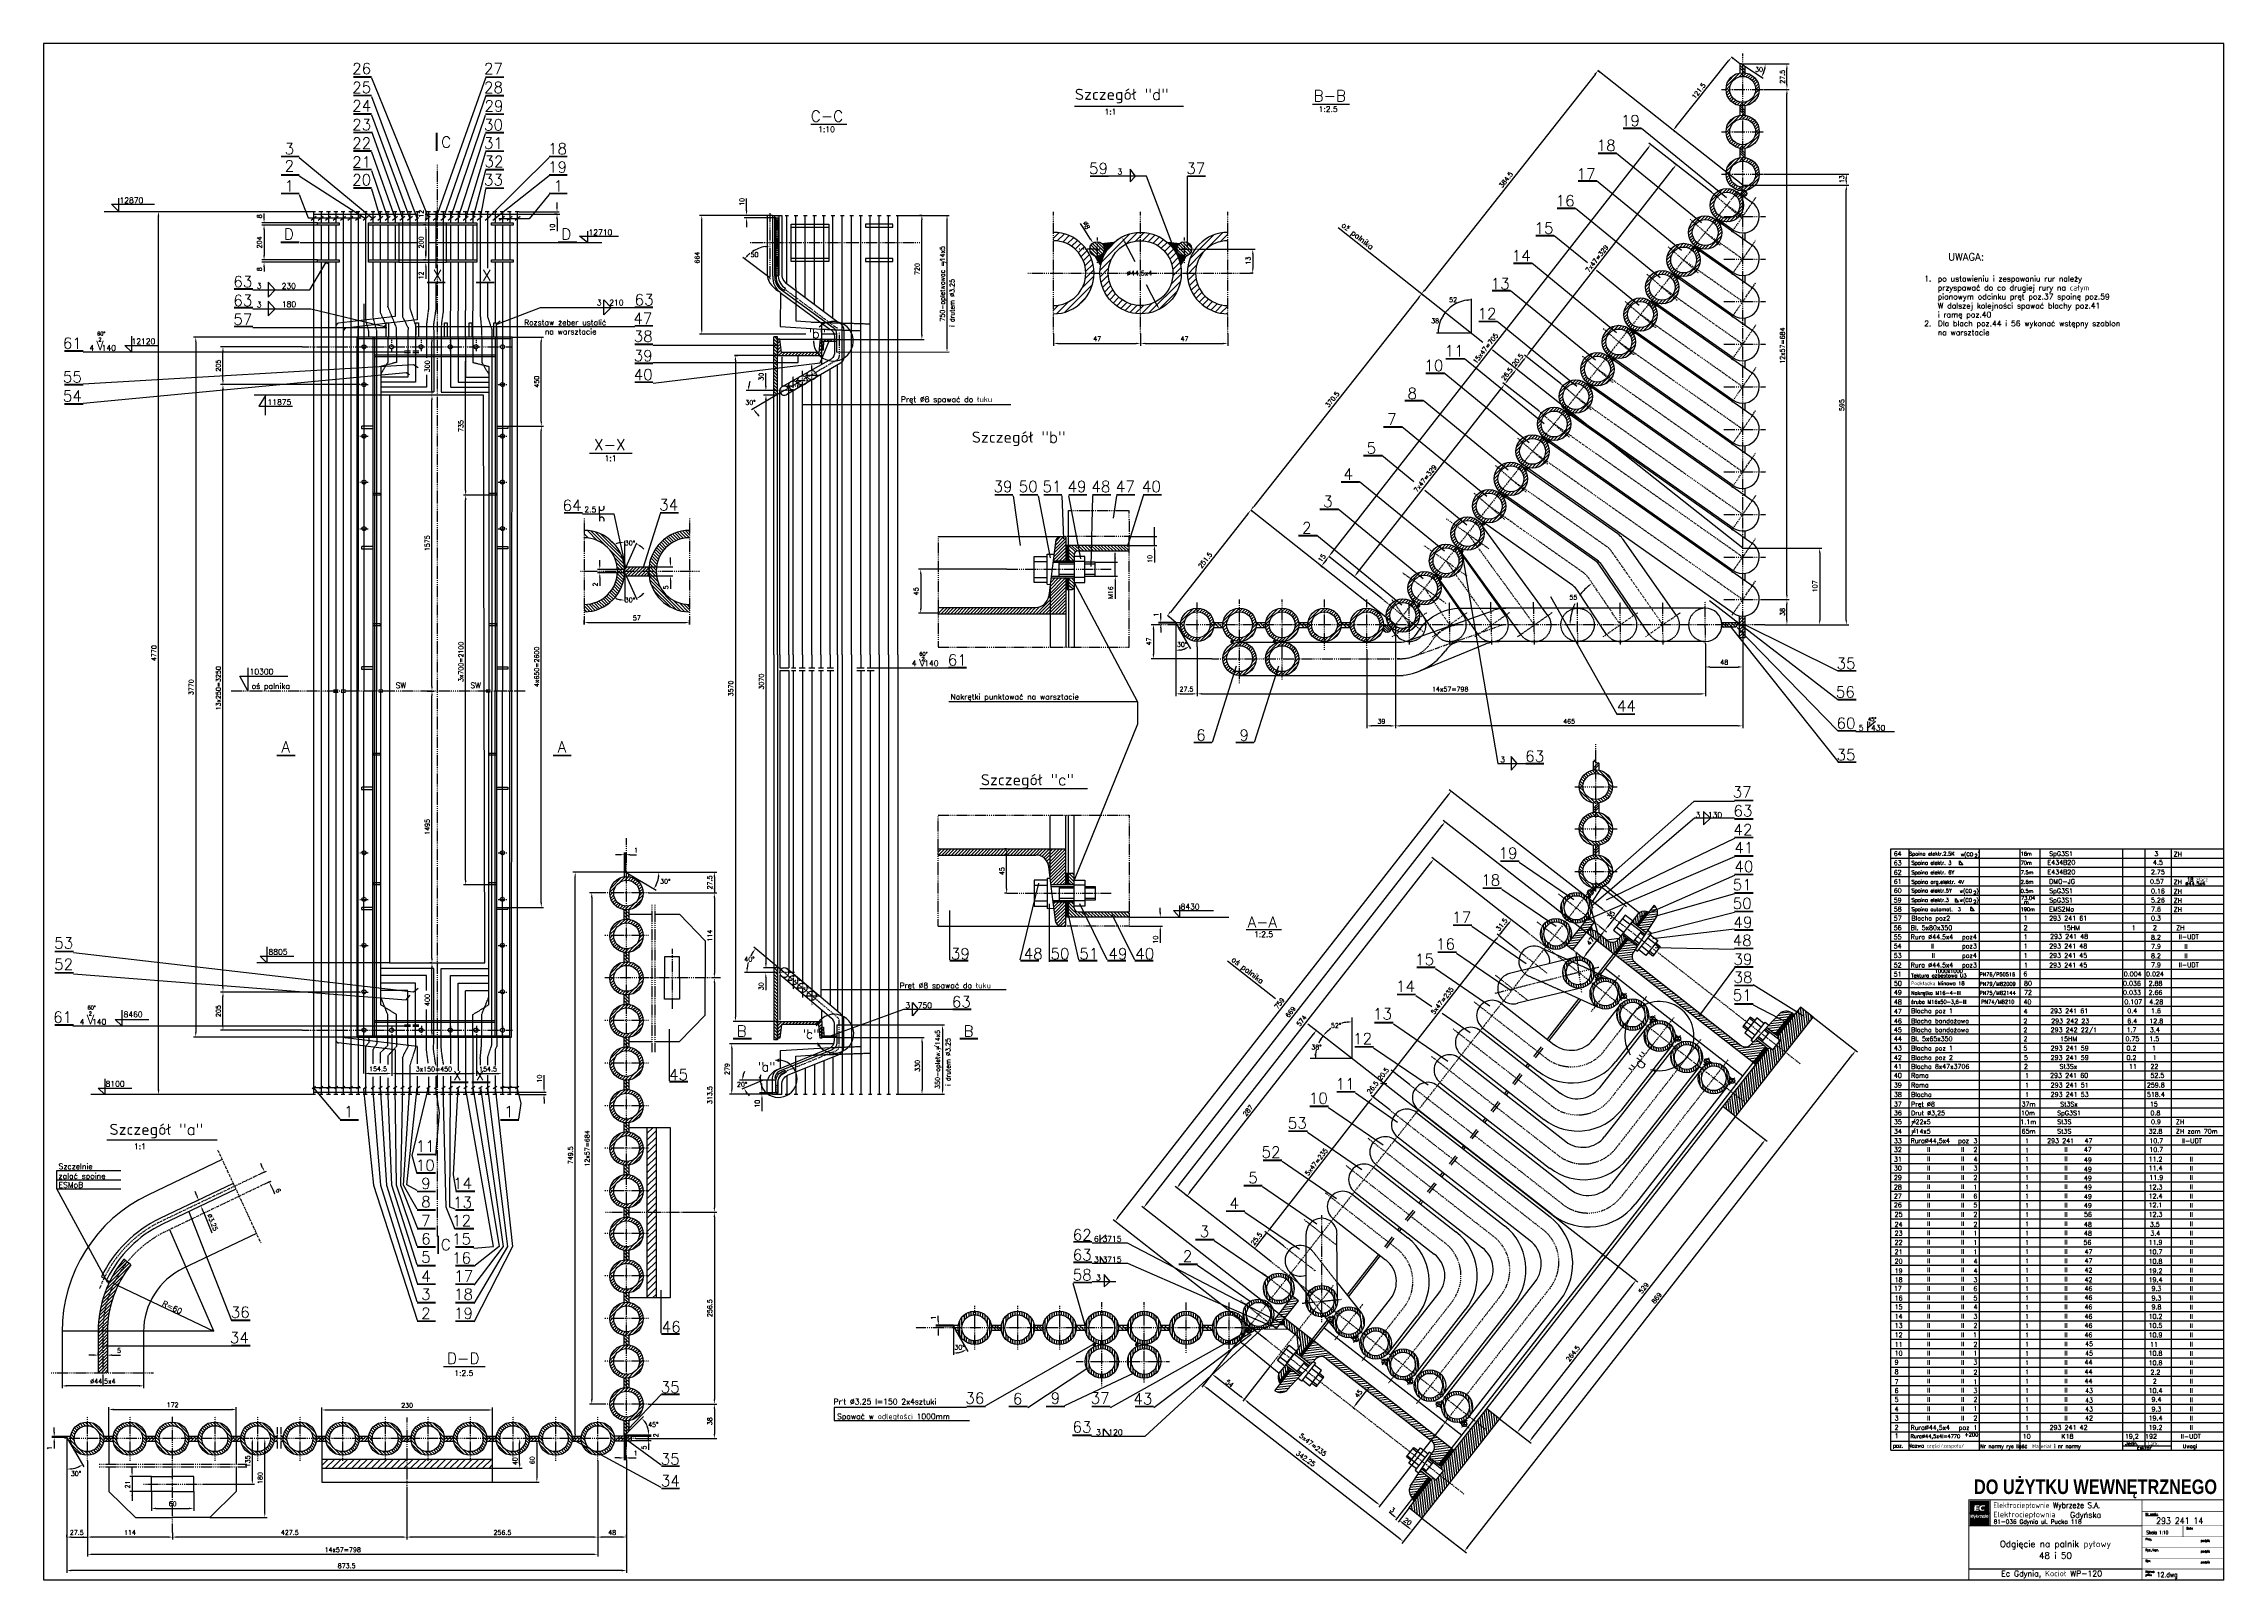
# Model space of a CAD drawing. Extents: x 5 to 1183, y 5 to 835.
import ezdxf
from ezdxf.enums import TextEntityAlignment as Align

# ---------------------------------------------------------------- set-up
doc = ezdxf.new("R2010")
doc.units = 0
doc.header["$MEASUREMENT"] = 0
for name, pattern in [('ACAD_ISO02W100', [15, 12, -3]), ('DASHDOT', [1, 0.5, -0.25, 0, -0.25]), ('HIDDEN', [0.375, 0.25, -0.125])]:
    doc.linetypes.add(name, pattern=pattern)
doc.layers.get('0').update_dxf_attribs({"linetype": 'CONTINUOUS'})
for name, color, linetype in [('CIENKA', 3, 'CONTINUOUS'), ('DO UŻYTKU WEWN', 5, 'CONTINUOUS'), ('KRESKA', 6, 'HIDDEN'), ('LOGO', 7, 'CONTINUOUS'), ('OSIE', 1, 'DASHDOT'), ('TABELKA', 7, 'CONTINUOUS'), ('TABELKA_TRESC', 7, 'CONTINUOUS')]:
    doc.layers.add(name, color=color, linetype=linetype)
doc.styles.add('Arial_CE', font='ARIALBD.TTF')
doc.styles.add('PROSTA', font='romans', dxfattribs={"width": 0.9})
doc.styles.add('ROMAND', font='romand')
doc.styles.add('ROMANS', font='romans')

# ---------------------------------------------------------------- blocks, each defined once
blk = doc.blocks.new('*X0')
at = {"color": 0}
for p, q in [((914.1, 822.2), (921.4, 829.5)), ((915.1, 824.9), (918.7, 828.6)), ((921.1, 827.4), (923.3, 829.6)), ((923.1, 827.6), (924.9, 829.4)), ((924.7, 827.4), (926.3, 829)), ((926, 827), (927.5, 828.5)), ((927.1, 826.3), (928.5, 827.8)), ((928, 825.5), (929.5, 826.9)), ((928.8, 824.5), (930.3, 826)), ((929.4, 823.4), (930.9, 824.9)), ((914, 820.3), (916.3, 822.6)), ((914.2, 818.7), (916, 820.5)), ((914.6, 817.4), (916.2, 819)), ((915.2, 816.2), (916.7, 817.7)), ((915.9, 815.1), (917.3, 816.6)), ((916.7, 814.2), (918.1, 815.6)), ((917.7, 813.4), (919.1, 814.8)), ((918.8, 812.7), (920.3, 814.2)), ((920, 812.2), (921.6, 813.8)), ((921.4, 811.8), (923.3, 813.6)), ((923, 811.6), (925.5, 814.1)), ((925, 811.9), (931.8, 818.6)), ((928.2, 813.3), (930.3, 815.4)), ((929.6, 818.2), (932, 820.6)), ((929.9, 822), (931.5, 823.6)), ((930, 820.4), (931.9, 822.3)), ((914.1, 799.2), (921.6, 806.7)), ((915, 801.8), (918.9, 805.8)), ((921.2, 804.5), (923.4, 806.8)), ((923.2, 804.8), (925, 806.5)), ((924.8, 804.5), (926.3, 806.1)), ((926, 804.1), (927.5, 805.5)), ((927.2, 803.4), (928.6, 804.8)), ((928.1, 802.6), (929.5, 804)), ((928.9, 801.6), (930.3, 803)), ((929.5, 800.4), (931, 801.9)), ((914, 797.3), (916.2, 799.6)), ((914.2, 795.8), (916, 797.6)), ((914.6, 794.4), (916.2, 796)), ((915.2, 793.2), (916.7, 794.7)), ((915.9, 792.2), (917.4, 793.6)), ((916.8, 791.3), (918.2, 792.7)), ((917.7, 790.5), (919.2, 791.9)), ((918.8, 789.8), (920.3, 791.3)), ((920.1, 789.3), (921.7, 790.9)), ((921.5, 788.9), (923.4, 790.8)), ((923.1, 788.8), (925.6, 791.3)), ((925.1, 789), (931.7, 795.6)), ((928.7, 790.8), (930, 792.1)), ((929.5, 795.1), (932, 797.6)), ((929.9, 799.1), (931.5, 800.7)), ((930, 797.4), (931.9, 799.3)), ((914.1, 776.2), (921.7, 783.8)), ((914.9, 778.7), (919.1, 783)), ((921.4, 781.7), (923.5, 783.9)), ((923.3, 781.9), (925.1, 783.7)), ((924.8, 781.6), (926.4, 783.2)), ((926.1, 781.2), (927.6, 782.6)), ((927.2, 780.5), (928.6, 781.9)), ((928.1, 779.6), (929.6, 781.1)), ((928.9, 778.6), (930.3, 780.1)), ((929.5, 777.5), (931, 779)), ((929.9, 776.1), (931.5, 777.7)), ((914, 774.4), (916.2, 776.5)), ((914.2, 772.8), (916, 774.6)), ((914.7, 771.5), (916.2, 773.1)), ((915.3, 770.3), (916.7, 771.8)), ((916, 769.3), (917.4, 770.7)), ((916.8, 768.3), (918.2, 769.8)), ((917.8, 767.5), (919.2, 769)), ((918.9, 766.9), (920.4, 768.4)), ((920.2, 766.4), (921.8, 768)), ((921.6, 766), (923.5, 767.9)), ((923.2, 765.9), (925.8, 768.5)), ((925.3, 766.2), (931.7, 772.6)), ((929.4, 772.1), (932, 774.7)), ((930, 774.4), (931.9, 776.3))]:
    blk.add_line(p, q, dxfattribs=at)
blk = doc.blocks.new('*X1')
at = {"color": 0}
for p, q in [((847.1, 673.9), (849.6, 676.4)), ((847.3, 672.3), (849.1, 674.1)), ((847.4, 675.9), (854, 682.6)), ((847.6, 670.9), (849.3, 672.5)), ((849, 679.3), (850.7, 681)), ((853.6, 680.3), (856.1, 682.8)), ((855.8, 680.8), (857.7, 682.7)), ((857.5, 680.7), (859.1, 682.3)), ((857.6, 664.9), (865, 672.3)), ((858.8, 680.3), (860.3, 681.8)), ((860, 679.7), (861.4, 681.1)), ((861, 678.9), (862.4, 680.3)), ((861.8, 677.9), (863.2, 679.4)), ((862.5, 676.8), (863.9, 678.3)), ((862.9, 675.5), (864.5, 677.1)), ((862.9, 672), (865.1, 674.2)), ((863.1, 674), (864.9, 675.8)), ((848.2, 669.6), (849.7, 671.1)), ((848.8, 668.5), (850.3, 670)), ((849.7, 667.6), (851.1, 669)), ((850.6, 666.7), (852, 668.2)), ((851.6, 666), (853.1, 667.5)), ((852.8, 665.4), (854.4, 667)), ((854.2, 665), (856, 666.8)), ((855.7, 664.8), (858, 667.1)), ((860.3, 665.8), (864.1, 669.7))]:
    blk.add_line(p, q, dxfattribs=at)
blk = doc.blocks.new('*X2')
at = {"color": 0}
for p, q in [((640, 519.6), (637.3, 522.3)), ((641.8, 519.6), (639.1, 522.3)), ((663, 519.6), (660.3, 522.3)), ((664.8, 519.6), (662.1, 522.3)), ((686, 519.6), (683.3, 522.3)), ((687.7, 519.6), (685.1, 522.3)), ((709, 519.6), (706.3, 522.3)), ((710.7, 519.6), (708, 522.3))]:
    blk.add_line(p, q, dxfattribs=at)
blk = doc.blocks.new('*X3')
at = {"color": 0}
for p, q in [((915.7, 519.7), (913.1, 522.3)), ((917.5, 519.7), (914.8, 522.3)), ((919.3, 519.7), (916.6, 522.3)), ((919.9, 520.8), (918.4, 522.3)), ((920.5, 521.9), (920.2, 522.3))]:
    blk.add_line(p, q, dxfattribs=at)
blk = doc.blocks.new('*X4')
at = {"color": 0}
for p, q in [((921.3, 521.8), (924.2, 524.7)), ((921.3, 520), (924.2, 522.9)), ((921.3, 518.2), (924.2, 521.2)), ((921.3, 516.5), (924.2, 519.4)), ((921.3, 514.7), (924.2, 517.6)), ((922.3, 513.9), (924.2, 515.9)), ((924.1, 513.9), (924.2, 514.1))]:
    blk.add_line(p, q, dxfattribs=at)
blk = doc.blocks.new('*X5')
at = {"color": 0}
for p, q in [((731.6, 517), (729, 519.6)), ((732.4, 517.5), (729.4, 520.4)), ((732.8, 518.2), (730.2, 520.9)), ((732.9, 519.4), (731.4, 520.9)), ((730.4, 516.9), (728.9, 518.4))]:
    blk.add_line(p, q, dxfattribs=at)
blk = doc.blocks.new('*X6')
at = {"color": 0}
for p, q in [((924.2, 752.5), (922.2, 754.5)), ((924.9, 753), (922.8, 755.2)), ((925.2, 754), (923.7, 755.5))]:
    blk.add_line(p, q, dxfattribs=at)
blk = doc.blocks.new('*X7')
at = {"color": 0}
blk.add_line((924.2, 820.6), (921.5, 823.3), dxfattribs=at)
blk = doc.blocks.new('*X8')
at = {"color": 0}
for p, q in [((924.2, 797.6), (921.5, 800.3)), ((924.2, 774.6), (921.5, 777.3))]:
    blk.add_line(p, q, dxfattribs=at)
blk = doc.blocks.new('*X9')
at = {"color": 0}
for p, q in [((562, 685.8), (577.5, 701.2)), ((565, 692.3), (570.9, 698.2)), ((575.4, 695.7), (581.7, 701.9)), ((580.6, 697.3), (585.2, 701.9)), ((584.3, 697.5), (588.3, 701.4)), ((587.4, 697), (591, 700.6)), ((590.1, 696.1), (593.4, 699.5)), ((592.4, 694.9), (595.7, 698.2)), ((594.5, 693.5), (597.7, 696.6)), ((561.3, 681.5), (567.6, 687.8)), ((596.3, 691.7), (599.4, 694.9)), ((597.8, 689.7), (601, 693)), ((599.1, 687.5), (602.4, 690.8)), ((600.1, 684.9), (603.6, 688.4)), ((600.7, 682), (604.5, 685.8)), ((561.4, 678), (566, 682.6)), ((561.8, 675), (565.8, 678.9)), ((562.7, 672.3), (566.3, 675.9)), ((563.8, 669.8), (567.1, 673.2)), ((587.8, 658.5), (604.8, 675.5)), ((599.7, 673.9), (605.3, 679.5)), ((600.7, 678.5), (605.1, 682.9)), ((565.1, 667.6), (568.3, 670.9)), ((566.6, 665.6), (569.8, 668.8)), ((568.4, 663.8), (571.5, 667)), ((570.3, 662.2), (573.5, 665.5)), ((572.5, 660.8), (575.8, 664.2)), ((574.8, 659.7), (578.4, 663.2)), ((577.5, 658.8), (581.3, 662.6)), ((580.4, 658.2), (584.8, 662.6)), ((583.8, 658), (589.3, 663.6)), ((593.2, 660.4), (602.9, 670.1))]:
    blk.add_line(p, q, dxfattribs=at)
blk = doc.blocks.new('*X10')
at = {"color": 0}
for p, q in [((536.1, 698.8), (539.2, 701.8)), ((538.3, 697.4), (542.1, 701.2)), ((541.2, 696.8), (544.7, 700.3)), ((543.7, 695.8), (547.1, 699.1)), ((546, 694.5), (549.2, 697.7)), ((547.9, 692.9), (551.1, 696.1)), ((549.7, 691.1), (552.9, 694.3)), ((551.1, 689), (554.4, 692.3)), ((552.3, 686.7), (555.7, 690)), ((553.2, 684), (556.8, 687.6)), ((553.6, 680.9), (557.6, 684.9)), ((542.2, 658.8), (557.3, 673.9)), ((551.6, 671.8), (558.1, 678.3)), ((553.4, 677.1), (558.1, 681.8)), ((536.1, 659.9), (539, 662.7)), ((537.9, 658.1), (544.3, 664.5)), ((549.1, 662.2), (553.9, 667))]:
    blk.add_line(p, q, dxfattribs=at)
blk = doc.blocks.new('*X11')
at = {"color": 0}
for p, q in [((609.7, 687.5), (622.9, 700.7)), ((619.2, 693.4), (627.6, 701.8)), ((626.3, 697), (630.4, 701.1)), ((630.3, 697.5), (630.4, 697.6)), ((608.4, 679.1), (613.4, 684.1)), ((608.6, 682.8), (617, 691.3)), ((608.8, 676), (612.9, 680.1)), ((609.5, 673.1), (613.2, 676.8)), ((610.5, 670.6), (614, 674.1)), ((611.8, 668.3), (615, 671.6)), ((613.2, 666.3), (616.4, 669.5)), ((614.9, 664.4), (618.1, 667.6)), ((616.8, 662.7), (620, 665.9)), ((618.9, 661.3), (622.1, 664.6)), ((621.2, 660), (624.6, 663.5)), ((623.7, 659.1), (627.4, 662.8)), ((626.5, 658.3), (630.4, 662.2)), ((629.7, 658), (630.4, 658.7))]:
    blk.add_line(p, q, dxfattribs=at)
blk = doc.blocks.new('*X12')
at = {"color": 0}
for p, q in [((609.4, 689.9), (603.7, 695.6)), ((610.2, 690.9), (604.7, 696.4)), ((610.7, 692.1), (605.9, 696.9)), ((610.7, 693.9), (607.7, 696.9)), ((606.8, 689), (602.8, 693)), ((608.3, 689.3), (603.1, 694.5))]:
    blk.add_line(p, q, dxfattribs=at)
blk = doc.blocks.new('*X13')
at = {"color": 0}
for p, q in [((561.9, 689.7), (556.4, 695.2)), ((562.8, 690.5), (557.2, 696.1)), ((563.5, 691.6), (558.4, 696.8)), ((563.7, 693.2), (559.9, 697)), ((560.7, 689.1), (555.8, 694)), ((559, 689.1), (555.8, 692.3))]:
    blk.add_line(p, q, dxfattribs=at)
blk = doc.blocks.new('*X14')
at = {"color": 0}
for p, q in [((466, 230.9), (473.1, 238)), ((466.8, 233.4), (470.5, 237.2)), ((473, 236.1), (474.9, 238)), ((474.9, 236.2), (476.4, 237.8)), ((476.3, 235.9), (477.7, 237.3)), ((477.5, 235.4), (478.9, 236.7)), ((478.6, 234.6), (479.8, 235.9)), ((483.8, 231), (490.7, 238)), ((484.7, 233.7), (488.1, 237.1)), ((490.7, 236.1), (492.6, 238)), ((492.6, 236.2), (494.1, 237.8)), ((494, 235.9), (495.4, 237.3)), ((495.3, 235.4), (496.6, 236.7)), ((496.3, 234.7), (497.6, 236)), ((465.9, 229), (467.8, 230.9)), ((466.2, 227.5), (467.7, 229.1)), ((466.7, 226.2), (468, 227.6)), ((467.3, 225.1), (468.6, 226.4)), ((468.1, 224.1), (469.3, 225.4)), ((469, 223.3), (470.3, 224.5)), ((476.2, 221.6), (482.4, 227.8)), ((479.4, 233.7), (480.7, 235)), ((480.1, 232.6), (481.4, 233.9)), ((480.5, 227.7), (482.6, 229.8)), ((480.6, 231.3), (482, 232.8)), ((480.8, 229.8), (482.4, 231.4)), ((483.7, 229.2), (485.7, 231.1)), ((484, 227.6), (485.5, 229.2)), ((484.4, 226.3), (485.8, 227.7)), ((485, 225.2), (486.4, 226.5)), ((485.8, 224.2), (487.1, 225.5)), ((486.7, 223.3), (488, 224.6)), ((487.7, 222.6), (489.1, 223.9)), ((493.8, 221.6), (500.2, 228)), ((497, 223), (498.7, 224.7)), ((497.2, 233.8), (498.5, 235.1)), ((497.9, 232.7), (499.2, 234)), ((498.3, 227.8), (500.4, 229.9)), ((498.4, 231.4), (499.8, 232.8)), ((498.6, 229.9), (500.2, 231.5)), ((470, 222.5), (471.3, 223.9)), ((471.2, 221.9), (472.6, 223.4)), ((472.6, 221.5), (474.2, 223.2)), ((474.2, 221.4), (476.3, 223.5)), ((488.9, 222), (490.3, 223.4)), ((490.3, 221.6), (491.9, 223.2)), ((491.8, 221.4), (493.9, 223.5)), ((492.8, 210), (498.2, 215.4)), ((497.8, 213.2), (500.4, 215.8)), ((500.3, 213.9), (502.1, 215.7)), ((502, 213.9), (503.6, 215.4)), ((503.4, 213.5), (504.8, 214.9)), ((504.6, 212.9), (505.9, 214.2)), ((505.6, 212.1), (506.9, 213.4)), ((506.4, 211.2), (507.7, 212.5)), ((492.4, 207.8), (495, 210.4)), ((492.5, 206.1), (494.3, 207.9)), ((492.8, 204.7), (494.3, 206.2)), ((493.3, 203.4), (494.7, 204.8)), ((494, 202.3), (495.3, 203.6)), ((494.8, 201.4), (496.1, 202.7)), ((495.7, 200.5), (497.1, 201.8)), ((496.8, 199.8), (498.2, 201.2)), ((498, 199.3), (499.5, 200.8)), ((499.4, 198.9), (501.1, 200.6)), ((501, 198.8), (503.3, 201.1)), ((503.1, 199), (509.2, 205.1)), ((507, 210), (508.4, 211.4)), ((507.2, 204.9), (509.5, 207.2)), ((507.5, 208.7), (508.9, 210.2)), ((507.6, 207.1), (509.3, 208.8)), ((492.6, 188.6), (494.6, 190.5)), ((492.8, 190.5), (499.2, 196.9)), ((492.8, 187), (494.4, 188.5)), ((494.3, 193.8), (496, 195.4)), ((499.2, 195.2), (501.2, 197.1)), ((501.2, 195.4), (502.8, 196.9)), ((502.8, 195.2), (504.1, 196.5)), ((504, 194.7), (505.3, 196)), ((505.1, 194), (506.3, 195.2)), ((506, 193.1), (507.2, 194.4)), ((506.8, 192.1), (508, 193.4)), ((507.3, 190.9), (508.6, 192.2)), ((507.6, 189.4), (509.1, 190.9)), ((507.6, 187.6), (509.4, 189.4)), ((492.8, 172.8), (498.3, 178.4)), ((493.2, 185.6), (494.6, 187)), ((493.8, 184.5), (495.1, 185.7)), ((494.6, 183.4), (495.8, 184.6)), ((495.4, 182.5), (496.6, 183.7)), ((496.4, 181.8), (497.7, 183)), ((497.6, 181.1), (498.9, 182.4)), ((497.9, 176.2), (500.5, 178.7)), ((498.9, 180.7), (500.3, 182.1)), ((500.4, 180.4), (502.2, 182.2)), ((500.4, 176.9), (502.2, 178.7)), ((502.1, 176.8), (503.6, 178.3)), ((502.2, 180.5), (509.3, 187.6)), ((503.5, 176.4), (504.8, 177.8)), ((504.6, 175.8), (505.9, 177.1)), ((504.8, 181.3), (508.5, 185)), ((492.4, 170.7), (494.9, 173.2)), ((492.5, 169), (494.3, 170.8)), ((492.8, 167.6), (494.3, 169.1)), ((493.4, 166.3), (494.7, 167.7)), ((494, 165.2), (495.4, 166.5)), ((494.8, 164.3), (496.1, 165.6)), ((503.2, 162), (509.2, 168)), ((505.6, 175), (506.9, 176.3)), ((506.4, 174.1), (507.7, 175.4)), ((507, 172.9), (508.4, 174.3)), ((507.1, 167.7), (509.5, 170)), ((507.5, 171.6), (509, 173.1)), ((507.6, 170), (509.3, 171.7)), ((492.6, 151.5), (494.6, 153.4)), ((492.8, 153.4), (499.2, 159.8)), ((494.4, 156.8), (495.9, 158.2)), ((495.8, 163.4), (497.1, 164.8)), ((496.8, 162.7), (498.2, 164.1)), ((498.1, 162.2), (499.6, 163.7)), ((499.2, 158), (501.2, 160)), ((499.5, 161.8), (501.2, 163.6)), ((501.1, 161.7), (503.5, 164)), ((501.2, 158.3), (502.8, 159.8)), ((502.8, 158), (504.1, 159.4)), ((504, 157.6), (505.3, 158.8)), ((505.1, 156.9), (506.3, 158.1)), ((506, 156), (507.2, 157.2)), ((506.8, 155), (508, 156.2)), ((507.3, 153.8), (508.6, 155.1)), ((507.6, 152.3), (509.1, 153.8)), ((492.8, 149.9), (494.4, 151.4)), ((493.2, 148.5), (494.6, 149.9)), ((493.8, 147.3), (495.1, 148.6)), ((494.5, 146.3), (495.8, 147.5)), ((495.4, 145.4), (496.6, 146.6)), ((496.4, 144.6), (497.6, 145.9)), ((497.5, 144), (498.9, 145.3)), ((497.8, 138.9), (500.4, 141.5)), ((498.8, 143.5), (500.3, 145)), ((500.3, 139.7), (502.1, 141.5)), ((500.4, 143.3), (502.1, 145)), ((502.2, 143.3), (509.3, 150.5)), ((504.7, 144.1), (508.5, 147.9)), ((507.6, 150.5), (509.4, 152.3)), ((492.4, 133.6), (495, 136.2)), ((492.5, 131.9), (494.3, 133.6)), ((492.8, 135.8), (498.2, 141.1)), ((492.8, 130.4), (494.3, 131.9)), ((493.3, 129.2), (494.7, 130.6)), ((502, 139.6), (503.5, 141.1)), ((503.1, 124.8), (509.2, 130.9)), ((503.4, 139.2), (504.8, 140.6)), ((504.6, 138.6), (505.9, 140)), ((505.6, 137.9), (506.9, 139.2)), ((506.4, 136.9), (507.7, 138.2)), ((507, 135.8), (508.4, 137.2)), ((507.2, 130.6), (509.5, 132.9)), ((507.5, 134.5), (508.9, 135.9)), ((507.6, 132.8), (509.3, 134.6)), ((492.8, 116.3), (499.2, 122.6)), ((494, 128.1), (495.3, 129.4)), ((494.5, 119.7), (495.8, 121)), ((494.8, 127.1), (496.1, 128.4)), ((495.7, 126.3), (497, 127.6)), ((496.8, 125.6), (498.2, 126.9)), ((498, 125), (499.5, 126.5)), ((499.2, 120.9), (501.1, 122.8)), ((499.4, 124.6), (501.1, 126.3)), ((501, 124.5), (503.3, 126.8)), ((501.2, 121.1), (502.7, 122.7)), ((502.7, 120.9), (504.1, 122.3)), ((504, 120.4), (505.3, 121.7)), ((505.1, 119.7), (506.3, 120.9)), ((506, 118.9), (507.2, 120.1)), ((506.8, 117.8), (508, 119.1)), ((507.3, 116.6), (508.6, 118)), ((492.6, 114.3), (494.6, 116.3)), ((492.8, 112.7), (494.4, 114.3)), ((493.2, 111.4), (494.6, 112.7)), ((493.8, 110.2), (495.1, 111.5)), ((494.5, 109.2), (495.8, 110.4)), ((495.4, 108.3), (496.6, 109.5)), ((496.4, 107.5), (497.6, 108.7)), ((497.5, 106.9), (498.8, 108.2)), ((498.8, 106.4), (500.3, 107.8)), ((500.3, 106.1), (502.1, 107.9)), ((502.1, 106.2), (509.3, 113.3)), ((504.7, 106.9), (508.5, 110.8)), ((507.6, 115.2), (509.1, 116.7)), ((507.6, 113.4), (509.4, 115.2))]:
    blk.add_line(p, q, dxfattribs=at)
blk = doc.blocks.new('*X15')
at = {"color": 0}
for p, q in [((727.3, 232.4), (732.6, 237.6)), ((732.3, 235.5), (734.8, 238)), ((734.7, 236.2), (736.5, 238)), ((736.4, 236.1), (737.9, 237.6)), ((737.8, 235.7), (739.1, 237.1)), ((738.9, 235.1), (740.2, 236.4)), ((745.2, 232.6), (750.2, 237.6)), ((749.8, 235.4), (752.5, 238)), ((752.4, 236.2), (754.2, 238)), ((754.1, 236.2), (755.6, 237.7)), ((755.5, 235.8), (756.9, 237.1)), ((756.7, 235.2), (758, 236.5)), ((757.6, 234.4), (758.9, 235.7)), ((726.9, 230.2), (729.4, 232.7)), ((727, 228.5), (728.7, 230.2)), ((727.3, 227.1), (728.8, 228.5)), ((727.9, 225.8), (729.2, 227.2)), ((728.6, 224.7), (729.8, 226)), ((729.4, 223.8), (730.7, 225.1)), ((730.3, 223), (731.6, 224.3)), ((735.8, 221.4), (738.4, 224)), ((738, 221.9), (743.1, 226.9)), ((739.9, 234.3), (741.2, 235.6)), ((740.7, 233.3), (742, 234.6)), ((741, 226.6), (743.6, 229.2)), ((741.3, 232.2), (742.7, 233.5)), ((741.7, 230.8), (743.2, 232.3)), ((741.8, 229.1), (743.5, 230.9)), ((744.7, 230.3), (747.4, 233)), ((744.8, 228.6), (746.6, 230.4)), ((745.1, 227.2), (746.6, 228.7)), ((745.6, 225.9), (747, 227.3)), ((746.3, 224.8), (747.6, 226.1)), ((747.1, 223.9), (748.4, 225.1)), ((748.1, 223), (749.4, 224.3)), ((755.7, 221.8), (761, 227.1)), ((758.4, 233.4), (759.7, 234.7)), ((758.9, 226.8), (761.4, 229.3)), ((759.1, 232.3), (760.4, 233.6)), ((759.5, 230.9), (761, 232.4)), ((759.6, 229.3), (761.3, 231)), ((718, 208.9), (724.8, 215.7)), ((719.1, 211.8), (721.9, 214.6)), ((724.6, 213.7), (726.7, 215.8)), ((726.6, 214), (728.3, 215.6)), ((728.2, 213.7), (729.6, 215.2)), ((729.4, 213.2), (730.8, 214.6)), ((730.5, 212.5), (731.8, 213.9)), ((731.4, 222.3), (732.8, 223.7)), ((731.4, 211.7), (732.7, 213)), ((732.7, 221.8), (734.2, 223.3)), ((734.1, 221.5), (735.9, 223.2)), ((749.1, 222.3), (750.5, 223.7)), ((750.4, 221.8), (751.9, 223.3)), ((751.8, 221.5), (753.5, 223.2)), ((753.5, 221.4), (755.9, 223.9)), ((717.8, 207), (719.9, 209)), ((718.1, 205.4), (719.7, 207)), ((718.5, 204.1), (719.9, 205.5)), ((719.1, 202.9), (720.4, 204.2)), ((719.8, 201.8), (721.1, 203.2)), ((720.7, 200.9), (722, 202.3)), ((721.7, 200.2), (723, 201.5)), ((722.8, 199.5), (724.2, 201)), ((724.1, 199.1), (725.7, 200.6)), ((725.6, 198.8), (727.5, 200.7)), ((727.4, 198.8), (734.8, 206.3)), ((729.8, 199.5), (734.2, 203.8)), ((732.1, 210.7), (733.5, 212)), ((732.7, 209.4), (734.1, 210.9)), ((733, 208), (734.6, 209.6)), ((733, 206.2), (734.9, 208.1)), ((717.9, 189.4), (720.4, 191.8)), ((718, 187.7), (719.6, 189.3)), ((718.4, 191.6), (723.4, 196.6)), ((723.3, 194.7), (725.7, 197.1)), ((725.7, 195.4), (727.4, 197.1)), ((727.4, 195.3), (728.8, 196.7)), ((728.8, 194.9), (730.1, 196.2)), ((730, 194.3), (731.2, 195.6)), ((730.9, 193.5), (732.1, 194.7)), ((731.7, 192.6), (733, 193.8)), ((732.4, 191.4), (733.7, 192.7)), ((732.8, 190.1), (734.2, 191.5)), ((732.9, 188.5), (734.6, 190.1)), ((718, 171.7), (724.9, 178.6)), ((718.3, 186.2), (719.7, 187.6)), ((718.8, 185), (720.1, 186.2)), ((719, 174.5), (722.1, 177.6)), ((719.5, 183.9), (720.7, 185.1)), ((720.3, 182.9), (721.5, 184.1)), ((721.2, 182.1), (722.5, 183.3)), ((722.3, 181.4), (723.6, 182.7)), ((723.5, 180.8), (724.9, 182.2)), ((724.7, 176.7), (726.8, 178.8)), ((725, 180.5), (726.6, 182.1)), ((726.6, 180.4), (728.8, 182.6)), ((726.7, 176.9), (728.3, 178.5)), ((728.2, 176.7), (729.6, 178.1)), ((728.8, 180.8), (734.3, 186.3)), ((729.5, 176.2), (730.8, 177.5)), ((730.5, 175.5), (731.8, 176.8)), ((732.4, 186.2), (734.7, 188.4)), ((717.9, 169.8), (719.9, 171.9)), ((718.1, 168.3), (719.7, 169.9)), ((718.5, 167), (719.9, 168.4)), ((719.1, 165.8), (720.4, 167.1)), ((719.8, 164.8), (721.1, 166.1)), ((720.7, 163.9), (722, 165.2)), ((727.5, 161.8), (734.8, 169.1)), ((729.9, 162.5), (734.1, 166.7)), ((731.4, 174.6), (732.7, 175.9)), ((732.2, 173.6), (733.5, 174.9)), ((732.7, 172.3), (734.1, 173.8)), ((732.9, 169), (734.9, 171)), ((733, 170.9), (734.6, 172.5)), ((717.9, 152.2), (720.4, 154.7)), ((718.4, 154.5), (723.4, 159.5)), ((721.7, 163.1), (723, 164.4)), ((722.8, 162.5), (724.3, 163.9)), ((723.2, 157.5), (725.7, 160)), ((724.1, 162), (725.7, 163.6)), ((725.6, 161.7), (727.6, 163.7)), ((725.7, 158.3), (727.4, 159.9)), ((727.4, 158.2), (728.8, 159.6)), ((728.8, 157.8), (730.1, 159.1)), ((729.9, 157.2), (731.2, 158.4)), ((730.9, 156.4), (732.1, 157.6)), ((731.7, 155.4), (733, 156.7)), ((732.4, 154.3), (733.7, 155.6)), ((732.8, 153), (734.2, 154.4)), ((718, 150.5), (719.7, 152.2)), ((718, 134.6), (724.8, 141.4)), ((718.3, 149.1), (719.7, 150.5)), ((718.8, 147.8), (720.1, 149.1)), ((719.5, 146.7), (720.7, 148)), ((720.3, 145.8), (721.5, 147)), ((721.2, 144.9), (722.5, 146.2)), ((722.3, 144.2), (723.6, 145.5)), ((723.5, 143.7), (724.9, 145.1)), ((724.6, 139.5), (726.7, 141.6)), ((724.9, 143.3), (726.5, 145)), ((726.6, 143.2), (728.8, 145.4)), ((728.7, 143.6), (734.3, 149.2)), ((732.5, 149.1), (734.7, 151.3)), ((732.9, 151.4), (734.6, 153)), ((717.8, 132.7), (719.9, 134.8)), ((718.1, 131.2), (719.7, 132.8)), ((718.5, 129.8), (719.9, 131.3)), ((719.1, 137.5), (721.9, 140.3)), ((719.1, 128.6), (720.4, 130)), ((726.6, 139.7), (728.2, 141.3)), ((727.4, 124.6), (734.8, 132)), ((728.1, 139.5), (729.6, 140.9)), ((729.4, 139), (730.8, 140.3)), ((729.8, 125.2), (734.2, 129.6)), ((730.5, 138.3), (731.8, 139.6)), ((731.4, 137.4), (732.7, 138.7)), ((732.1, 136.4), (733.5, 137.7)), ((732.7, 135.2), (734.1, 136.6)), ((733, 133.7), (734.6, 135.3)), ((733, 131.9), (734.9, 133.8)), ((718.4, 117.4), (723.4, 122.3)), ((719.8, 127.6), (721.1, 128.9)), ((720.7, 126.7), (722, 128)), ((721.7, 125.9), (723, 127.3)), ((722.8, 125.3), (724.2, 126.7)), ((723.2, 120.4), (725.6, 122.8)), ((724.1, 124.8), (725.7, 126.4)), ((725.6, 124.5), (727.5, 126.4)), ((725.7, 121.1), (727.4, 122.8)), ((727.4, 121), (728.8, 122.5)), ((728.8, 120.7), (730.1, 121.9)), ((729.9, 120.1), (731.2, 121.3)), ((730.9, 119.3), (732.1, 120.5)), ((731.7, 118.3), (733, 119.5)), ((732.4, 117.2), (733.7, 118.5)), ((717.9, 115.1), (720.4, 117.6)), ((718, 113.4), (719.7, 115.1)), ((718.3, 112), (719.7, 113.4)), ((718.8, 110.7), (720.1, 112)), ((719.5, 109.6), (720.7, 110.8)), ((720.3, 108.6), (721.5, 109.8)), ((721.2, 107.8), (722.4, 109)), ((722.3, 107.1), (723.6, 108.4)), ((723.5, 106.6), (724.9, 108)), ((724.9, 106.2), (726.5, 107.8)), ((726.6, 106.1), (728.8, 108.3)), ((728.7, 106.4), (734.3, 112.1)), ((732.5, 112), (734.7, 114.2)), ((732.8, 115.9), (734.2, 117.2)), ((732.9, 114.2), (734.6, 115.8))]:
    blk.add_line(p, q, dxfattribs=at)
blk = doc.blocks.new('*X16')
at = {"color": 0}
for p, q in [((731.8, 196.3), (729.9, 198.2)), ((732.6, 197.2), (730.8, 199)), ((731.7, 178.7), (729.9, 180.5)), ((732.6, 179.6), (730.8, 181.3)), ((731.8, 159.1), (730, 160.9)), ((732.6, 160.1), (731, 161.7)), ((731.7, 141.6), (730, 143.3)), ((732.6, 142.5), (730.9, 144.2)), ((731.8, 122), (730, 123.8)), ((732.6, 123), (731, 124.6)), ((731.7, 104.4), (730, 106.2)), ((732.6, 105.4), (730.9, 107.1))]:
    blk.add_line(p, q, dxfattribs=at)
blk = doc.blocks.new('*X17')
at = {"color": 0}
for p, q in [((496.7, 196.3), (494.7, 198.2)), ((497.5, 197.3), (495.7, 199)), ((496.6, 178.7), (494.8, 180.5)), ((497.4, 179.7), (495.7, 181.3)), ((496.7, 159.1), (494.8, 161)), ((497.4, 160.2), (495.9, 161.7)), ((496.6, 141.6), (494.8, 143.4)), ((497.4, 142.5), (495.7, 144.2)), ((496.7, 122), (494.9, 123.9)), ((497.4, 123.1), (495.9, 124.6)), ((496.6, 104.5), (494.8, 106.3)), ((497.4, 105.4), (495.7, 107.1))]:
    blk.add_line(p, q, dxfattribs=at)
blk = doc.blocks.new('*X18')
at = {"color": 0}
for p, q in [((452, 197.4), (453.1, 198.5)), ((452.9, 197.4), (454, 198.5)), ((454, 197.4), (452.9, 198.5)), ((453.7, 197.4), (454.8, 198.5)), ((454.9, 197.4), (453.8, 198.5)), ((454.6, 197.4), (455.7, 198.5)), ((455.8, 197.4), (454.7, 198.5)), ((455.5, 197.4), (456.6, 198.5)), ((456.7, 197.4), (455.6, 198.5)), ((456.4, 197.4), (457.5, 198.5)), ((457.5, 197.4), (456.4, 198.5)), ((457.3, 197.4), (458.4, 198.5)), ((458.4, 197.4), (457.3, 198.5)), ((458.2, 197.4), (459.3, 198.5)), ((459.3, 197.4), (458.2, 198.5)), ((459, 197.4), (460.1, 198.5)), ((460.2, 197.4), (459.1, 198.5)), ((459.9, 197.4), (461, 198.5)), ((461.1, 197.4), (460, 198.5))]:
    blk.add_line(p, q, dxfattribs=at)
blk = doc.blocks.new('*X19')
at = {"color": 0}
for p, q in [((470.4, 198.2), (470.7, 198.5)), ((470.9, 197.4), (470.4, 197.8)), ((470.5, 197.4), (471.6, 198.5)), ((471.7, 197.4), (470.6, 198.5)), ((471.4, 197.4), (472.5, 198.5)), ((472.6, 197.4), (471.5, 198.5)), ((472.2, 197.4), (473.4, 198.5)), ((473.5, 197.4), (472.4, 198.5)), ((473.1, 197.4), (474.2, 198.5)), ((474.4, 197.4), (473.3, 198.5)), ((474, 197.4), (475.1, 198.5)), ((475.3, 197.4), (474.2, 198.5)), ((474.9, 197.4), (476, 198.5)), ((476.2, 197.4), (475.1, 198.5)), ((475.8, 197.4), (476.9, 198.5)), ((477, 197.4), (475.9, 198.5)), ((476.7, 197.4), (477.8, 198.5)), ((477.9, 197.4), (476.8, 198.5)), ((477.5, 197.4), (478.7, 198.5)), ((478.8, 197.4), (477.7, 198.5)), ((478.4, 197.4), (479.5, 198.5)), ((479.7, 197.4), (478.6, 198.5)), ((479.3, 197.4), (480.4, 198.5)), ((480.6, 197.4), (479.5, 198.5)), ((480.2, 197.4), (481.1, 198.3)), ((481.1, 197.7), (480.4, 198.5)), ((481.1, 197.4), (481.1, 197.4))]:
    blk.add_line(p, q, dxfattribs=at)
blk = doc.blocks.new('*X20')
at = {"color": 0}
for p, q in [((452.1, 197.5), (455.9, 201.4)), ((454.8, 198.5), (457.7, 201.4)), ((456.6, 198.5), (459.5, 201.4)), ((458.4, 198.5), (461.3, 201.4)), ((460.1, 198.5), (461.7, 200.1))]:
    blk.add_line(p, q, dxfattribs=at)
blk = doc.blocks.new('*X21')
at = {"color": 0}
for p, q in [((450.7, 192.7), (447.5, 195.9)), ((452.8, 192.4), (447.8, 197.4)), ((454.8, 192.2), (449.6, 197.4)), ((456.7, 192.1), (451.4, 197.4)), ((458.6, 191.9), (453.1, 197.4)), ((460.6, 191.7), (454.9, 197.4)), ((461.7, 192.4), (456.7, 197.4)), ((461.7, 194.1), (458.4, 197.4)), ((461.7, 195.9), (460.2, 197.4))]:
    blk.add_line(p, q, dxfattribs=at)
blk = doc.blocks.new('*X22')
at = {"color": 0}
for p, q in [((477.8, 212.6), (481.4, 216.2)), ((477.8, 210.9), (481.4, 214.4)), ((477.8, 209.1), (481.4, 212.7)), ((478, 214.6), (480.7, 217.3)), ((470.4, 199.9), (471.9, 201.4)), ((470.8, 198.5), (473.6, 201.4)), ((472.5, 198.5), (481.4, 207.4)), ((474.3, 198.5), (481.4, 205.6)), ((476.1, 198.5), (481.4, 203.8)), ((477.8, 207.3), (481.4, 210.9)), ((477.8, 205.6), (481.4, 209.1)), ((477.8, 198.5), (481.4, 202.1)), ((479.6, 198.5), (481.4, 200.3))]:
    blk.add_line(p, q, dxfattribs=at)
blk = doc.blocks.new('*X23')
at = {"color": 0}
for p, q in [((477.4, 217.3), (474.3, 220.5)), ((475.6, 217.3), (474.3, 218.7)), ((479.2, 217.3), (475.1, 221.4)), ((480.9, 217.3), (476.9, 221.4)), ((482.7, 217.3), (478.7, 221.4)), ((484.5, 217.3), (480.4, 221.4)), ((486.2, 217.3), (482.2, 221.4)), ((488, 217.3), (484, 221.4)), ((489.8, 217.3), (485.7, 221.4)), ((491.5, 217.3), (487.5, 221.4)), ((493.3, 217.3), (489.3, 221.4)), ((493.4, 219), (491, 221.4))]:
    blk.add_line(p, q, dxfattribs=at)
blk = doc.blocks.new('*X24')
at = {"color": 0}
for p, q in [((481.4, 185.1), (470.4, 196.1)), ((474, 190.7), (470.4, 194.3)), ((472.2, 190.7), (470.4, 192.6)), ((481.4, 186.8), (470.8, 197.4)), ((481.4, 188.6), (472.6, 197.4)), ((481.4, 190.4), (474.4, 197.4)), ((481.4, 192.1), (476.1, 197.4)), ((481.4, 193.9), (477.9, 197.4)), ((481.4, 195.7), (479.7, 197.4)), ((481.4, 183.3), (478, 186.7)), ((481.4, 181.5), (478, 184.9)), ((481.4, 179.8), (478, 183.1)), ((481.4, 178), (478, 181.4)), ((481.4, 176.2), (478, 179.6)), ((481.4, 174.5), (478, 177.8)), ((481.4, 172.7), (478, 176.1)), ((481.4, 170.9), (478, 174.3)), ((481.4, 169.2), (478, 172.5)), ((481.4, 167.4), (478, 170.8)), ((481.4, 165.6), (478, 169)), ((481.4, 163.9), (478, 167.2)), ((481.4, 162.1), (478, 165.5)), ((481.4, 160.3), (478, 163.7)), ((481.4, 158.6), (478, 161.9)), ((481.4, 156.8), (478, 160.2)), ((481.4, 155), (478, 158.4)), ((481.4, 153.2), (478, 156.6)), ((481.4, 151.5), (478, 154.9)), ((481.4, 149.7), (478, 153.1)), ((481.4, 147.9), (478, 151.3)), ((481.4, 146.2), (478, 149.6)), ((481.4, 144.4), (478, 147.8)), ((481.4, 142.6), (478, 146)), ((481.4, 140.9), (478, 144.3)), ((481.4, 139.1), (478, 142.5)), ((481.4, 137.3), (478, 140.7)), ((481.4, 135.6), (478, 139)), ((481.4, 133.8), (478, 137.2)), ((481.4, 132), (478, 135.4)), ((481.4, 130.3), (478, 133.6)), ((481.4, 128.5), (478, 131.9)), ((481.4, 126.7), (478, 130.1)), ((481.4, 125), (478, 128.3)), ((481.4, 123.2), (478, 126.6)), ((481.4, 121.4), (478, 124.8)), ((481.4, 119.7), (478, 123)), ((481.4, 117.9), (478, 121.3)), ((481.4, 116.1), (478, 119.5)), ((476.8, 103), (470.4, 109.5)), ((475, 103), (470.4, 107.7)), ((478.6, 103), (471.9, 109.7)), ((480.3, 103), (473.6, 109.8)), ((481.4, 103.8), (475.1, 110)), ((481.4, 105.5), (476.3, 110.6)), ((481.4, 107.3), (477.2, 111.5)), ((481.4, 109.1), (477.8, 112.6)), ((481.4, 114.4), (478, 117.7)), ((481.4, 112.6), (478, 116)), ((481.4, 110.8), (478, 114.2)), ((473.2, 103), (470.4, 105.9)), ((471.5, 103), (470.4, 104.2))]:
    blk.add_line(p, q, dxfattribs=at)
blk = doc.blocks.new('*X25')
at = {"color": 0}
for p, q in [((452, 103), (448.7, 106.4)), ((453.8, 103), (449.7, 107.2)), ((455.6, 103), (450.9, 107.8)), ((457.3, 103), (452.4, 108)), ((459.1, 103), (454, 108.2)), ((460.9, 103), (455.6, 108.3)), ((461.7, 104), (457.2, 108.4)), ((461.7, 105.7), (458.9, 108.6)), ((461.7, 107.5), (460.5, 108.7)), ((448.5, 103), (447.4, 104.1)), ((450.3, 103), (447.9, 105.4))]:
    blk.add_line(p, q, dxfattribs=at)
blk = doc.blocks.new('*X26')
at = {"color": 0}
for p, q in [((441.9, 93.7), (449.5, 101.3)), ((441.9, 95.5), (447.8, 101.3)), ((441.9, 97.2), (446, 101.3)), ((441.9, 99), (444.2, 101.3)), ((441.9, 100.8), (442.5, 101.3)), ((442.5, 92.5), (451.3, 101.3)), ((444.3, 92.5), (453.1, 101.3)), ((446, 92.5), (454.8, 101.3)), ((447.8, 92.5), (456.6, 101.3)), ((449.6, 92.5), (458.4, 101.3)), ((451.3, 92.5), (460.1, 101.3)), ((453.1, 92.5), (461.6, 101)), ((454.9, 92.5), (462.2, 99.8)), ((456.7, 92.5), (463.1, 98.9)), ((458.4, 92.5), (464.8, 98.9)), ((460.2, 92.5), (466.6, 98.9)), ((462, 92.5), (468.4, 98.9)), ((463.7, 92.5), (472.5, 101.3)), ((465.5, 92.5), (474.3, 101.3)), ((467.3, 92.5), (476.1, 101.3)), ((469, 92.5), (477.8, 101.3)), ((469.9, 100.4), (470.7, 101.3)), ((470.8, 92.5), (479.6, 101.3)), ((472.6, 92.5), (481.4, 101.3)), ((474.3, 92.5), (483.1, 101.3)), ((476.1, 92.5), (484.9, 101.3)), ((477.9, 92.5), (486.7, 101.3)), ((479.6, 92.5), (488.4, 101.3)), ((481.4, 92.5), (490.2, 101.3)), ((483.2, 92.5), (492, 101.3)), ((484.9, 92.5), (493.7, 101.3)), ((486.7, 92.5), (495.5, 101.3)), ((488.5, 92.5), (497.3, 101.3)), ((490.2, 92.5), (499, 101.3)), ((492, 92.5), (500.8, 101.3)), ((493.8, 92.5), (502.6, 101.3)), ((495.5, 92.5), (504.3, 101.3)), ((497.3, 92.5), (506.1, 101.3)), ((499.1, 92.5), (507.9, 101.3)), ((502.6, 92.5), (510.1, 100)), ((504.4, 92.5), (510.1, 98.2)), ((506.1, 92.5), (510.1, 96.4)), ((507.9, 92.5), (510.1, 94.7))]:
    blk.add_line(p, q, dxfattribs=at)
blk = doc.blocks.new('*X27')
at = {"color": 0}
for p, q in [((446, 101.3), (447.8, 103)), ((446.9, 101.3), (448.6, 103)), ((448.5, 101.3), (447.2, 102.6)), ((447.6, 101.3), (447.2, 101.7)), ((449.4, 101.3), (447.6, 103)), ((447.8, 101.3), (449.5, 103)), ((450.3, 101.3), (448.5, 103)), ((448.7, 101.3), (450.4, 103)), ((451.1, 101.3), (449.4, 103)), ((449.5, 101.3), (451.3, 103)), ((452, 101.3), (450.3, 103)), ((450.4, 101.3), (452.2, 103)), ((452.9, 101.3), (451.2, 103)), ((451.3, 101.3), (453.1, 103)), ((453.8, 101.3), (452, 103)), ((452.2, 101.3), (453.9, 103)), ((454.7, 101.3), (452.9, 103)), ((453.1, 101.3), (454.8, 103)), ((455.6, 101.3), (453.8, 103)), ((454, 101.3), (455.7, 103)), ((456.4, 101.3), (454.7, 103)), ((454.8, 101.3), (456.6, 103)), ((457.3, 101.3), (455.6, 103)), ((455.7, 101.3), (457.5, 103)), ((458.2, 101.3), (456.5, 103)), ((456.6, 101.3), (458.4, 103)), ((459.1, 101.3), (457.3, 103)), ((457.5, 101.3), (459.2, 103)), ((460, 101.3), (458.2, 103)), ((458.4, 101.3), (460.1, 103)), ((460.9, 101.3), (459.1, 103)), ((459.3, 101.3), (461, 103)), ((461.7, 101.3), (460, 103)), ((460.1, 101.3), (461.7, 102.9)), ((461.7, 102.2), (460.9, 103)), ((461, 101.3), (461.7, 102)), ((470.4, 102.7), (470.7, 103)), ((470.4, 101.8), (471.6, 103)), ((471.5, 101.3), (470.4, 102.4)), ((470.6, 101.3), (470.4, 101.5)), ((472.4, 101.3), (470.6, 103)), ((470.7, 101.3), (472.5, 103)), ((473.2, 101.3), (471.5, 103)), ((471.6, 101.3), (473.4, 103)), ((474.1, 101.3), (472.4, 103)), ((472.5, 101.3), (474.3, 103)), ((475, 101.3), (473.2, 103)), ((473.4, 101.3), (475.2, 103)), ((475.9, 101.3), (474.1, 103)), ((474.3, 101.3), (476, 103)), ((476.8, 101.3), (475, 103)), ((475.2, 101.3), (476.9, 103)), ((477.7, 101.3), (475.9, 103)), ((476.1, 101.3), (477.8, 103)), ((478.5, 101.3), (476.8, 103)), ((476.9, 101.3), (478.7, 103)), ((479.4, 101.3), (477.7, 103)), ((477.8, 101.3), (479.6, 103)), ((480.3, 101.3), (478.6, 103)), ((478.7, 101.3), (480.5, 103)), ((481.2, 101.3), (479.4, 103)), ((479.6, 101.3), (481.4, 103.1)), ((481.4, 102), (480.3, 103)), ((480.5, 101.3), (481.4, 102.2)), ((481.4, 101.3), (481.4, 101.3))]:
    blk.add_line(p, q, dxfattribs=at)
blk = doc.blocks.new('*X28')
at = {"color": 0}
for p, q in [((737.3, 217.3), (733.9, 220.7)), ((735.5, 217.3), (733.9, 218.9)), ((739, 217.3), (735, 221.4)), ((740.8, 217.3), (736.8, 221.4)), ((742.6, 217.3), (738.5, 221.4)), ((744.3, 217.3), (740.3, 221.4)), ((746.1, 217.3), (742.1, 221.4)), ((747.9, 217.3), (743.8, 221.4)), ((749.6, 217.3), (745.6, 221.4)), ((751.4, 217.3), (747.4, 221.4)), ((753, 217.5), (749.1, 221.4)), ((753, 219.3), (750.9, 221.4))]:
    blk.add_line(p, q, dxfattribs=at)
blk = doc.blocks.new('*X29')
at = {"color": 0}
for p, q in [((745.6, 198.5), (745.9, 198.8)), ((745.9, 197.9), (746.5, 198.5)), ((746.6, 197.4), (745.9, 198.1)), ((747.5, 197.4), (746.4, 198.5)), ((747.2, 197.4), (748.3, 198.5)), ((748.4, 197.4), (747.2, 198.5)), ((748, 197.4), (749.2, 198.5)), ((749.3, 197.4), (748.1, 198.5)), ((748.9, 197.4), (750.1, 198.5)), ((750.1, 197.4), (749, 198.5)), ((749.8, 197.4), (750.9, 198.5)), ((751, 197.4), (749.9, 198.5)), ((750.7, 197.4), (751.8, 198.5)), ((751.9, 197.4), (750.8, 198.5)), ((751.6, 197.4), (752.7, 198.5)), ((752.8, 197.4), (751.7, 198.5)), ((752.5, 197.4), (753.6, 198.5)), ((753.7, 197.4), (752.5, 198.5)), ((753.3, 197.4), (754.5, 198.5)), ((754.6, 197.4), (753.4, 198.5)), ((754.2, 197.4), (755.4, 198.5)), ((755.4, 197.4), (754.3, 198.5)), ((755.1, 197.4), (756.2, 198.5)), ((756.3, 197.4), (755.2, 198.5)), ((756, 197.4), (756.9, 198.3)), ((756.9, 197.6), (756.1, 198.5)), ((756.9, 197.4), (756.9, 197.4)), ((766.9, 197.4), (765.6, 198.7)), ((765.6, 198.1), (766, 198.5)), ((765.6, 197.3), (766.9, 198.5)), ((766, 197.4), (765.6, 197.8)), ((766.6, 197.4), (767.7, 198.5)), ((767.8, 197.4), (766.7, 198.5)), ((767.5, 197.4), (768.6, 198.5)), ((768.7, 197.4), (767.6, 198.5)), ((768.4, 197.4), (769.5, 198.5)), ((769.6, 197.4), (768.5, 198.5)), ((769.3, 197.4), (770.4, 198.5)), ((770.4, 197.4), (769.3, 198.5)), ((770.2, 197.4), (771.3, 198.5)), ((771.3, 197.4), (770.2, 198.5)), ((771.1, 197.4), (772.2, 198.5)), ((772.2, 197.4), (771.1, 198.5)), ((771.9, 197.4), (773, 198.5)), ((773.1, 197.4), (772, 198.5)), ((772.8, 197.4), (773.9, 198.5)), ((774, 197.4), (772.9, 198.5)), ((773.7, 197.4), (774.8, 198.5)), ((774.9, 197.4), (773.8, 198.5)), ((775.7, 197.4), (774.6, 198.5))]:
    blk.add_line(p, q, dxfattribs=at)
blk = doc.blocks.new('*X30')
at = {"color": 0}
for p, q in [((745.6, 101.3), (747.4, 103)), ((748.1, 101.3), (745.9, 103.5)), ((747.2, 101.3), (745.9, 102.6)), ((746.4, 101.3), (745.9, 101.7)), ((746.5, 101.3), (748.3, 103)), ((749, 101.3), (747.3, 103)), ((747.4, 101.3), (749.2, 103)), ((749.9, 101.3), (748.1, 103)), ((748.3, 101.3), (750, 103)), ((750.8, 101.3), (749, 103)), ((749.2, 101.3), (750.9, 103)), ((751.7, 101.3), (749.9, 103)), ((750.1, 101.3), (751.8, 103)), ((752.5, 101.3), (750.8, 103)), ((750.9, 101.3), (752.7, 103)), ((753.4, 101.3), (751.7, 103)), ((751.8, 101.3), (753.6, 103)), ((754.3, 101.3), (752.6, 103)), ((752.7, 101.3), (754.5, 103)), ((755.2, 101.3), (753.4, 103)), ((753.6, 101.3), (755.3, 103)), ((756.1, 101.3), (754.3, 103)), ((754.5, 101.3), (756.2, 103)), ((756.9, 101.3), (755.2, 103)), ((755.4, 101.3), (756.9, 102.9)), ((756.9, 102.2), (756.1, 103)), ((756.2, 101.3), (756.9, 102)), ((767.6, 101.3), (765.6, 103.3)), ((765.6, 102.7), (766, 103)), ((765.6, 101.8), (766.8, 103)), ((766.7, 101.3), (765.6, 102.4)), ((765.8, 101.3), (765.6, 101.5)), ((766, 101.3), (767.7, 103)), ((768.5, 101.3), (766.7, 103)), ((766.8, 101.3), (768.6, 103)), ((769.3, 101.3), (767.6, 103)), ((767.7, 101.3), (769.5, 103)), ((770.2, 101.3), (768.5, 103)), ((768.6, 101.3), (770.4, 103)), ((771.1, 101.3), (769.3, 103)), ((769.5, 101.3), (771.3, 103)), ((772, 101.3), (770.2, 103)), ((770.4, 101.3), (772.1, 103)), ((772.9, 101.3), (771.1, 103)), ((771.3, 101.3), (773, 103)), ((773.8, 101.3), (772, 103)), ((772.2, 101.3), (773.9, 103)), ((774.6, 101.3), (772.9, 103)), ((773, 101.3), (774.8, 103)), ((775.5, 101.3), (773.8, 103)), ((773.9, 101.3), (775.7, 103)), ((776.4, 101.3), (774.7, 103)), ((774.8, 101.3), (776.6, 103)), ((777.3, 101.3), (775.5, 103)), ((775.7, 101.3), (777.4, 103)), ((778.2, 101.3), (776.4, 103)), ((776.6, 101.3), (778.3, 103)), ((779.1, 101.3), (777.3, 103)), ((777.5, 101.3), (779.2, 103)), ((779.9, 101.3), (778.2, 103)), ((778.3, 101.3), (780.1, 103)), ((780.8, 101.3), (779.1, 103)), ((779.2, 101.3), (780.1, 102.1)), ((780.1, 102.9), (780, 103))]:
    blk.add_line(p, q, dxfattribs=at)
blk = doc.blocks.new('*X31')
at = {"color": 0}
for p, q in [((745.9, 217.4), (746, 217.4)), ((745.9, 215.6), (747.3, 217)), ((745.9, 213.8), (748.4, 216.3)), ((745.9, 212.1), (749.1, 215.2)), ((745.9, 210.3), (749.5, 213.8)), ((745.9, 208.5), (749.5, 212.1)), ((745.9, 206.8), (749.5, 210.3)), ((745.9, 205), (749.5, 208.6)), ((745.9, 203.2), (749.5, 206.8)), ((745.9, 201.4), (749.5, 205)), ((745.9, 199.7), (749.9, 203.7)), ((746.5, 198.5), (750.7, 202.7)), ((748.3, 198.5), (751.7, 201.9)), ((750.1, 198.5), (753, 201.5)), ((751.8, 198.5), (754.7, 201.4)), ((755.4, 198.5), (756.9, 200.1))]:
    blk.add_line(p, q, dxfattribs=at)
blk = doc.blocks.new('*X32')
at = {"color": 0}
for p, q in [((765.6, 199.9), (767.1, 201.4)), ((766, 198.5), (768.9, 201.4)), ((767.7, 198.5), (770.6, 201.4)), ((769.5, 198.5), (772.1, 201.1)), ((771.3, 198.5), (773.3, 200.5)), ((773, 198.5), (774.2, 199.7))]:
    blk.add_line(p, q, dxfattribs=at)
blk = doc.blocks.new('*X33')
at = {"color": 0}
for p, q in [((769.7, 192), (765.6, 196.1)), ((768.1, 191.8), (765.6, 194.3)), ((766.4, 191.7), (765.6, 192.5)), ((771.3, 192.1), (766, 197.4)), ((772.9, 192.3), (767.8, 197.4)), ((774.6, 192.4), (769.6, 197.4)), ((776.1, 192.6), (771.3, 197.4)), ((777.4, 193.1), (773.1, 197.4)), ((778.4, 193.9), (774.9, 197.4)), ((779.2, 194.8), (776.6, 197.4)), ((779.8, 196), (778.4, 197.4))]:
    blk.add_line(p, q, dxfattribs=at)
blk = doc.blocks.new('*X34')
at = {"color": 0}
for p, q in [((751.9, 190.3), (745.9, 196.3)), ((750.8, 189.7), (745.9, 194.5)), ((750, 188.7), (745.9, 192.8)), ((749.4, 187.5), (745.9, 191)), ((753.3, 190.7), (746.6, 197.4)), ((755, 190.7), (748.4, 197.4)), ((756.9, 192.3), (751.9, 197.4)), ((756.9, 194.1), (753.7, 197.4)), ((756.9, 195.9), (755.4, 197.4))]:
    blk.add_line(p, q, dxfattribs=at)
blk = doc.blocks.new('*X35')
at = {"color": 0}
for p, q in [((749.3, 185.8), (745.9, 189.2)), ((749.3, 184.1), (745.9, 187.5)), ((749.3, 182.3), (745.9, 185.7)), ((749.3, 180.5), (745.9, 183.9)), ((749.3, 178.8), (745.9, 182.2)), ((749.3, 177), (745.9, 180.4)), ((749.3, 175.2), (745.9, 178.6)), ((749.3, 173.5), (745.9, 176.9)), ((749.3, 171.7), (745.9, 175.1)), ((749.3, 169.9), (745.9, 173.3)), ((749.3, 168.2), (745.9, 171.6)), ((749.3, 166.4), (745.9, 169.8)), ((749.3, 164.6), (745.9, 168)), ((749.3, 162.9), (745.9, 166.2)), ((749.3, 161.1), (745.9, 164.5)), ((749.3, 159.3), (745.9, 162.7)), ((749.3, 157.6), (745.9, 160.9)), ((749.3, 155.8), (745.9, 159.2)), ((749.3, 154), (745.9, 157.4)), ((749.3, 152.3), (745.9, 155.6)), ((749.3, 150.5), (745.9, 153.9)), ((749.3, 148.7), (745.9, 152.1)), ((749.3, 147), (745.9, 150.3)), ((749.3, 145.2), (745.9, 148.6)), ((749.3, 143.4), (745.9, 146.8)), ((749.3, 141.7), (745.9, 145)), ((749.3, 139.9), (745.9, 143.3)), ((749.3, 138.1), (745.9, 141.5)), ((749.3, 136.3), (745.9, 139.7)), ((749.3, 134.6), (745.9, 138)), ((749.3, 132.8), (745.9, 136.2)), ((749.3, 131), (745.9, 134.4)), ((749.3, 129.3), (745.9, 132.7)), ((749.3, 127.5), (745.9, 130.9)), ((749.3, 125.7), (745.9, 129.1)), ((749.3, 124), (745.9, 127.4)), ((749.3, 122.2), (745.9, 125.6)), ((749.3, 120.4), (745.9, 123.8)), ((749.3, 118.7), (745.9, 122.1)), ((749.3, 116.9), (745.9, 120.3)), ((749.3, 115.1), (745.9, 118.5))]:
    blk.add_line(p, q, dxfattribs=at)
blk = doc.blocks.new('*X36')
at = {"color": 0}
for p, q in [((770.2, 103), (765.6, 107.7)), ((773.8, 103), (768.2, 108.6)), ((775.5, 103), (770.1, 108.4)), ((777.3, 103), (772.1, 108.3)), ((779.1, 103), (774, 108.1)), ((779.9, 103.9), (776, 107.9)), ((768.5, 103), (765.6, 105.9)), ((766.7, 103), (765.6, 104.1))]:
    blk.add_line(p, q, dxfattribs=at)
blk = doc.blocks.new('*X37')
at = {"color": 0}
for p, q in [((717.2, 93.2), (725.3, 101.3)), ((717.2, 95), (723.5, 101.3)), ((717.2, 96.7), (721.8, 101.3)), ((717.2, 98.5), (720, 101.3)), ((717.2, 100.3), (718.2, 101.3)), ((718.3, 92.5), (727.1, 101.3)), ((720, 92.5), (728.8, 101.3)), ((721.8, 92.5), (730.6, 101.3)), ((723.6, 92.5), (732.4, 101.3)), ((725.4, 92.5), (734.1, 101.3)), ((727.1, 92.5), (735.9, 101.3)), ((728.9, 92.5), (737.7, 101.3)), ((730.7, 92.5), (739.4, 101.3)), ((732.4, 92.5), (741.2, 101.3)), ((734.2, 92.5), (743, 101.3)), ((736, 92.5), (744.8, 101.3)), ((737.7, 92.5), (746.5, 101.3)), ((739.5, 92.5), (748.3, 101.3)), ((741.3, 92.5), (750.1, 101.3)), ((743, 92.5), (751.8, 101.3)), ((744.8, 92.5), (753.6, 101.3)), ((746.6, 92.5), (755.4, 101.3)), ((751.9, 92.5), (758.4, 99)), ((753.6, 92.5), (760.1, 99)), ((755.4, 92.5), (761.9, 99)), ((757.2, 92.5), (766, 101.3)), ((758.9, 92.5), (767.7, 101.3)), ((760.7, 92.5), (769.5, 101.3)), ((762.5, 92.5), (771.3, 101.3)), ((764.2, 92.5), (773, 101.3)), ((766, 92.5), (774.8, 101.3)), ((767.8, 92.5), (776.6, 101.3)), ((769.5, 92.5), (778.3, 101.3)), ((771.3, 92.5), (780.1, 101.3)), ((773.1, 92.5), (781.9, 101.3)), ((774.8, 92.5), (783.6, 101.3)), ((776.6, 92.5), (785.4, 101.2)), ((778.4, 92.5), (785.4, 99.5)), ((780.2, 92.5), (785.4, 97.7)), ((781.9, 92.5), (785.4, 95.9)), ((783.7, 92.5), (785.4, 94.2))]:
    blk.add_line(p, q, dxfattribs=at)
blk = doc.blocks.new('*X38')
at = {"color": 0}
for p, q in [((613.7, 138.9), (613.7, 143.6)), ((615, 136.2), (615, 146.3)), ((616.2, 144.5), (616.2, 147.8)), ((617.5, 146.2), (617.5, 148.8)), ((618.7, 147.2), (618.7, 149.5)), ((620, 147.8), (620, 149.9)), ((621.2, 148.1), (621.2, 150.2)), ((622.5, 148.2), (622.5, 150.2)), ((623.7, 148.1), (623.7, 150.1)), ((625, 147.8), (625, 149.9)), ((626.2, 147.1), (626.2, 149.4)), ((627.5, 146.1), (627.5, 148.7)), ((628.7, 144.3), (628.7, 147.7)), ((630, 136.4), (630, 146.1)), ((631.2, 139.4), (631.2, 143.1)), ((637.5, 137), (637.5, 145.4)), ((638.7, 143.2), (638.7, 147.2)), ((640, 145.6), (640, 148.4)), ((641.2, 147.5), (641.2, 149.2)), ((642.5, 147.6), (642.5, 149.7)), ((643.7, 148), (643.7, 150.1)), ((645, 148.2), (645, 150.2)), ((646.2, 148.2), (646.2, 150.2)), ((647.5, 147.9), (647.5, 150)), ((648.7, 147.4), (648.7, 149.6)), ((650, 146.6), (650, 149)), ((651.2, 145.2), (651.2, 148.1)), ((652.5, 135.6), (652.5, 146.8)), ((653.7, 137.7), (653.7, 144.7)), ((616.2, 134.7), (616.2, 138)), ((617.5, 133.7), (617.5, 136.3)), ((618.7, 133), (618.7, 135.3)), ((620, 132.6), (620, 134.7)), ((621.2, 132.3), (621.2, 134.3)), ((622.5, 132.2), (622.5, 134.2)), ((623.7, 132.3), (623.7, 134.4)), ((625, 132.6), (625, 134.7)), ((626.2, 133.1), (626.2, 135.4)), ((627.5, 133.8), (627.5, 136.4)), ((628.7, 134.8), (628.7, 138.2)), ((638.7, 135.2), (638.7, 139.2)), ((640, 134.1), (640, 136.9)), ((641.2, 133.3), (641.2, 135)), ((642.5, 132.7), (642.5, 134.9)), ((643.7, 132.4), (643.7, 134.5)), ((645, 132.3), (645, 134.3)), ((646.2, 132.3), (646.2, 134.3)), ((647.5, 132.5), (647.5, 134.5)), ((648.7, 132.9), (648.7, 135.1)), ((650, 133.5), (650, 135.9)), ((651.2, 134.4), (651.2, 137.3))]:
    blk.add_line(p, q, dxfattribs=at)
blk = doc.blocks.new('*X39')
at = {"color": 0}
for p, q in [((545, 139.2), (545, 143.3)), ((546.2, 136.3), (546.2, 146.2)), ((547.5, 144.4), (547.5, 147.7)), ((548.7, 146.1), (548.7, 148.7)), ((550, 147.1), (550, 149.4)), ((551.2, 147.8), (551.2, 149.9)), ((552.5, 148.1), (552.5, 150.2)), ((553.7, 148.2), (553.7, 150.2)), ((555, 148.1), (555, 150.2)), ((556.2, 147.8), (556.2, 149.9)), ((557.5, 147.2), (557.5, 149.4)), ((558.7, 146.2), (558.7, 148.7)), ((560, 144.4), (560, 147.7)), ((561.2, 136.3), (561.2, 146.2)), ((562.5, 139.1), (562.5, 143.4)), ((568.7, 136.9), (568.7, 145.5)), ((570, 143.4), (570, 147.3)), ((571.2, 145.7), (571.2, 148.4)), ((572.5, 146.9), (572.5, 149.2)), ((573.7, 147.6), (573.7, 149.8)), ((575, 148), (575, 150.1)), ((576.2, 148.2), (576.2, 150.2)), ((577.5, 148.2), (577.5, 150.2)), ((578.7, 147.9), (578.7, 150)), ((580, 147.4), (580, 149.6)), ((581.2, 146.5), (581.2, 149)), ((582.5, 145.1), (582.5, 148.1)), ((583.7, 135.7), (583.7, 146.8)), ((585, 137.9), (585, 144.6)), ((591.2, 138.1), (591.2, 144.4)), ((592.5, 135.8), (592.5, 146.7)), ((593.7, 145), (593.7, 148)), ((595, 146.5), (595, 148.9)), ((596.2, 147.3), (596.2, 149.6)), ((597.5, 147.9), (597.5, 150)), ((598.7, 148.2), (598.7, 150.2)), ((600, 148.2), (600, 150.2)), ((601.2, 148.1), (601.2, 150.1)), ((602.5, 147.6), (602.5, 149.8)), ((603.7, 146.9), (603.7, 149.3)), ((605, 145.8), (605, 148.5)), ((606.2, 143.6), (606.2, 147.4)), ((607.5, 136.8), (607.5, 145.7)), ((547.5, 134.8), (547.5, 138.1)), ((548.7, 133.8), (548.7, 136.4)), ((550, 133.1), (550, 135.3)), ((551.2, 132.6), (551.2, 134.7)), ((552.5, 132.3), (552.5, 134.4)), ((553.7, 132.2), (553.7, 134.2)), ((555, 132.3), (555, 134.4)), ((556.2, 132.6), (556.2, 134.7)), ((557.5, 133.1), (557.5, 135.3)), ((558.7, 133.8), (558.7, 136.3)), ((560, 134.8), (560, 138.1)), ((570, 135.2), (570, 139.1)), ((571.2, 134), (571.2, 136.8)), ((571.2, 127.4), (571.2, 130.2)), ((572.5, 133.3), (572.5, 135.6)), ((572.5, 128.6), (572.5, 131)), ((573.7, 132.7), (573.7, 134.9)), ((573.7, 129.4), (573.7, 131.5)), ((575, 132.4), (575, 134.4)), ((575, 129.8), (575, 131.8)), ((576.2, 132.3), (576.2, 134.3)), ((576.2, 130), (576.2, 132)), ((577.5, 132.3), (577.5, 134.3)), ((577.5, 129.9), (577.5, 132)), ((578.7, 132.5), (578.7, 134.6)), ((578.7, 129.7), (578.7, 131.7)), ((580, 132.9), (580, 135.1)), ((580, 129.1), (580, 131.4)), ((581.2, 133.5), (581.2, 136)), ((581.2, 128.3), (581.2, 130.7)), ((582.5, 134.4), (582.5, 137.4)), ((582.5, 126.8), (582.5, 129.8)), ((593.7, 134.5), (593.7, 137.5)), ((593.7, 126.7), (593.7, 129.8)), ((595, 133.6), (595, 136)), ((595, 128.2), (595, 130.7)), ((596.2, 132.9), (596.2, 135.1)), ((596.2, 129.1), (596.2, 131.3)), ((597.5, 132.5), (597.5, 134.6)), ((597.5, 129.7), (597.5, 131.7)), ((598.7, 132.3), (598.7, 134.3)), ((598.7, 129.9), (598.7, 131.9)), ((600, 132.2), (600, 134.3)), ((600, 130), (600, 132)), ((601.2, 132.4), (601.2, 134.4)), ((601.2, 129.8), (601.2, 131.9)), ((602.5, 132.7), (602.5, 134.8)), ((602.5, 129.4), (602.5, 131.5)), ((603.7, 133.2), (603.7, 135.6)), ((603.7, 128.7), (603.7, 131)), ((605, 134), (605, 136.7)), ((605, 127.5), (605, 130.3)), ((606.2, 135.1), (606.2, 138.8)), ((568.7, 118.7), (568.7, 127.3)), ((570, 125.2), (570, 129.1)), ((570, 116.9), (570, 120.8)), ((571.2, 115.8), (571.2, 118.5)), ((582.5, 116.2), (582.5, 119.1)), ((583.7, 117.5), (583.7, 128.5)), ((585, 119.6), (585, 126.4)), ((591.2, 119.8), (591.2, 126.2)), ((592.5, 117.6), (592.5, 128.4)), ((593.7, 116.2), (593.7, 119.3)), ((605, 115.7), (605, 118.5)), ((606.2, 125.4), (606.2, 129.1)), ((606.2, 116.9), (606.2, 120.6)), ((607.5, 118.6), (607.5, 127.4)), ((572.5, 115), (572.5, 117.4)), ((573.7, 114.5), (573.7, 116.6)), ((575, 114.2), (575, 116.2)), ((576.2, 114), (576.2, 116)), ((577.5, 114), (577.5, 116)), ((578.7, 114.2), (578.7, 116.3)), ((580, 114.6), (580, 116.8)), ((581.2, 115.3), (581.2, 117.7)), ((595, 115.3), (595, 117.8)), ((596.2, 114.7), (596.2, 116.9)), ((597.5, 114.3), (597.5, 116.3)), ((598.7, 114), (598.7, 116.1)), ((600, 114), (600, 116)), ((601.2, 114.1), (601.2, 116.2)), ((602.5, 114.5), (602.5, 116.6)), ((603.7, 115), (603.7, 117.3))]:
    blk.add_line(p, q, dxfattribs=at)
blk = doc.blocks.new('*X40')
at = {"color": 0}
for p, q in [((500, 137.3), (500, 145.2)), ((501.2, 142.7), (501.2, 147.1)), ((502.5, 145.5), (502.5, 148.3)), ((503.7, 146.7), (503.7, 149.1)), ((505, 147.5), (505, 149.7)), ((506.2, 148), (506.2, 150.1)), ((507.5, 148.2), (507.5, 150.2)), ((508.7, 148.2), (508.7, 150.2)), ((510, 148), (510, 150)), ((511.2, 147.5), (511.2, 149.7)), ((512.5, 146.7), (512.5, 149.1)), ((513.7, 145.4), (513.7, 148.2)), ((515, 142.4), (515, 147)), ((516.2, 137.4), (516.2, 145)), ((522.5, 139.2), (522.5, 143.3)), ((523.7, 136.3), (523.7, 146.2)), ((525, 144.4), (525, 147.7)), ((526.2, 146.1), (526.2, 148.7)), ((527.5, 147.1), (527.5, 149.4)), ((528.7, 147.8), (528.7, 149.9)), ((530, 148.1), (530, 150.2)), ((531.2, 148.2), (531.2, 150.2)), ((532.5, 148.1), (532.5, 150.2)), ((533.7, 147.8), (533.7, 149.9)), ((535, 147.2), (535, 149.4)), ((536.2, 146.2), (536.2, 148.7)), ((537.5, 144.4), (537.5, 147.7)), ((538.7, 136.2), (538.7, 146.2)), ((540, 139.1), (540, 143.4)), ((501.2, 135.4), (501.2, 139.8)), ((502.5, 134.2), (502.5, 137)), ((503.7, 133.4), (503.7, 135.8)), ((505, 132.8), (505, 135)), ((506.2, 132.4), (506.2, 134.5)), ((507.5, 132.3), (507.5, 134.3)), ((508.7, 132.3), (508.7, 134.3)), ((510, 132.4), (510, 134.5)), ((511.2, 132.8), (511.2, 135)), ((512.5, 133.4), (512.5, 135.8)), ((513.7, 134.2), (513.7, 137.1)), ((515, 135.5), (515, 140.1)), ((525, 134.8), (525, 138.1)), ((526.2, 133.8), (526.2, 136.4)), ((527.5, 133.1), (527.5, 135.3)), ((528.7, 132.6), (528.7, 134.7)), ((530, 132.3), (530, 134.4)), ((531.2, 132.2), (531.2, 134.2)), ((532.5, 132.3), (532.5, 134.4)), ((533.7, 132.6), (533.7, 134.7)), ((535, 133.1), (535, 135.3)), ((536.2, 133.7), (536.2, 136.3)), ((537.5, 134.7), (537.5, 138.1))]:
    blk.add_line(p, q, dxfattribs=at)
blk = doc.blocks.new('*X41')
at = {"color": 0}
for p, q in [((521.2, 139.9), (518.6, 142.6)), ((544.2, 139.9), (541.5, 142.6))]:
    blk.add_line(p, q, dxfattribs=at)
blk = doc.blocks.new('*X42')
at = {"color": 0}
for p, q in [((475.9, 398.1), (477.7, 399.9)), ((476.1, 396.6), (479.5, 399.9)), ((477.9, 396.6), (481.3, 399.9)), ((479.6, 396.6), (483, 399.9)), ((481.4, 396.6), (484.8, 399.9)), ((483.2, 396.6), (486.6, 399.9)), ((485, 396.6), (488.3, 399.9)), ((486.7, 396.6), (490.1, 399.9)), ((488.5, 396.6), (491.9, 399.9)), ((490.3, 396.6), (493.6, 399.9)), ((492, 396.6), (495.4, 399.9)), ((493.8, 396.6), (497.2, 399.9)), ((495.6, 396.6), (498.9, 399.9)), ((497.3, 396.6), (500.7, 399.9)), ((499.1, 396.6), (502.5, 399.9)), ((500.9, 396.6), (504.2, 399.9)), ((502.6, 396.6), (506, 399.9)), ((504.4, 396.6), (507.8, 399.9)), ((506.2, 396.6), (509.5, 399.9)), ((507.9, 396.6), (511.3, 399.9)), ((509.7, 396.6), (513.1, 399.9)), ((511.5, 396.6), (514.8, 399.9)), ((513.2, 396.6), (516.6, 399.9)), ((515, 396.6), (518.4, 399.9)), ((516.8, 396.6), (520.1, 399.9)), ((518.5, 396.6), (521.9, 399.9)), ((520.3, 396.6), (523.7, 399.9)), ((522.1, 396.6), (525.4, 399.9)), ((523.8, 396.6), (527.2, 399.9)), ((525.6, 396.6), (529, 399.9)), ((527.4, 396.6), (530.8, 399.9)), ((529.1, 396.6), (532.5, 399.9)), ((530.6, 396.3), (534.3, 399.9)), ((531.9, 395.8), (536.1, 399.9)), ((533, 395.1), (537.8, 399.9)), ((533.9, 394.3), (539.6, 399.9)), ((534.7, 393.3), (541.4, 399.9)), ((535.3, 392.1), (543.1, 399.9)), ((535.7, 390.7), (544.9, 399.9)), ((535.9, 389.1), (544.9, 398.1)), ((536.1, 387.6), (544.9, 396.4)), ((536.3, 386), (544.9, 394.6)), ((536.5, 384.4), (544.9, 392.8)), ((536.6, 382.9), (544.9, 391.1)), ((538, 380.7), (544.9, 387.5)), ((539.8, 380.7), (544.9, 385.8)), ((541.6, 380.7), (544.9, 384)), ((543.3, 380.7), (544.9, 382.2))]:
    blk.add_line(p, q, dxfattribs=at)
blk = doc.blocks.new('*X43')
at = {"color": 0}
for p, q in [((538.2, 370.3), (539.3, 371.4)), ((538.4, 368.7), (541.1, 371.4)), ((538.6, 367.2), (542.9, 371.4)), ((539, 364), (544.9, 369.9)), ((539.2, 362.5), (544.9, 368.1)), ((539.4, 360.9), (544.9, 366.3)), ((539.8, 359.5), (544.9, 364.6)), ((540.7, 358.6), (544.9, 362.8)), ((542.1, 358.3), (544.9, 361)), ((543.8, 358.2), (544.9, 359.3))]:
    blk.add_line(p, q, dxfattribs=at)
blk = doc.blocks.new('*X44')
at = {"color": 0}
for p, q in [((544.9, 384.9), (546.8, 386.8)), ((544.9, 385.8), (545.9, 386.8)), ((544.9, 386.7), (545.1, 386.8)), ((546.5, 384.3), (544.9, 385.9)), ((544.9, 384), (546.5, 385.6)), ((546.5, 383.4), (544.9, 385)), ((544.9, 383.1), (546.5, 384.7)), ((546.5, 382.5), (544.9, 384.1)), ((544.9, 382.2), (546.5, 383.8)), ((546.5, 381.6), (544.9, 383.2)), ((544.9, 381.4), (546.5, 382.9)), ((546.5, 380.7), (544.9, 382.3)), ((545.6, 380.7), (544.9, 381.4)), ((545.1, 380.7), (546.5, 382.1)), ((546.5, 386), (545.6, 386.8)), ((544.9, 370.7), (545.5, 371.4)), ((546.5, 369.2), (544.9, 370.8)), ((544.9, 369), (546.5, 370.6)), ((546.5, 368.4), (544.9, 369.9)), ((544.9, 368.1), (546.5, 369.7)), ((546.5, 367.5), (544.9, 369.1)), ((544.9, 367.2), (546.5, 368.8)), ((546.5, 366.6), (544.9, 368.2)), ((544.9, 366.3), (546.5, 367.9)), ((546.5, 365.7), (544.9, 367.3)), ((544.9, 365.4), (546.5, 367)), ((546.5, 364.8), (544.9, 366.4)), ((544.9, 364.6), (546.5, 366.1)), ((546.5, 363.9), (544.9, 365.5)), ((544.9, 363.7), (546.5, 365.3)), ((546.5, 370.1), (545.2, 371.4)), ((546.5, 371), (546.1, 371.4)), ((545.6, 363.1), (544.9, 363.8)), ((545.1, 363.1), (546.5, 364.4)), ((546, 363.1), (546.5, 363.5))]:
    blk.add_line(p, q, dxfattribs=at)
blk = doc.blocks.new('*X45')
at = {"color": 0}
for p, q in [((544.9, 562.5), (546.2, 563.9)), ((544.9, 563.4), (545.3, 563.9)), ((546.5, 561.9), (544.9, 563.5)), ((544.9, 561.7), (546.5, 563.3)), ((546.5, 561), (544.9, 562.6)), ((544.9, 560.8), (546.5, 562.4)), ((546.5, 560.2), (544.9, 561.8)), ((544.9, 559.9), (546.5, 561.5)), ((546.5, 559.3), (544.9, 560.9)), ((544.9, 559), (546.5, 560.6)), ((546.5, 558.4), (544.9, 560)), ((544.9, 558.1), (546.5, 559.7)), ((546.5, 557.5), (544.9, 559.1)), ((544.9, 557.2), (546.5, 558.8)), ((546.5, 556.6), (544.9, 558.2)), ((544.9, 556.4), (546.5, 558)), ((546.5, 555.7), (544.9, 557.3)), ((545.8, 555.6), (544.9, 556.4)), ((545, 555.6), (546.5, 557.1)), ((546.5, 562.8), (545.4, 563.9)), ((545.8, 555.6), (546.5, 556.2)), ((544.9, 545.8), (545.4, 546.3)), ((544.9, 544.9), (546.3, 546.3)), ((546.5, 544.3), (544.9, 545.8)), ((544.9, 544), (546.5, 545.6)), ((546.5, 543.4), (544.9, 545)), ((544.9, 543.1), (546.5, 544.7)), ((546.5, 542.5), (544.9, 544.1)), ((544.9, 542.2), (546.5, 543.8)), ((546.5, 541.6), (544.9, 543.2)), ((544.9, 541.3), (546.5, 542.9)), ((546.5, 540.7), (544.9, 542.3)), ((544.9, 540.5), (546.5, 542)), ((546.5, 545.1), (545.3, 546.3)), ((546.2, 540.1), (544.9, 541.4)), ((545.3, 540.1), (544.9, 540.5)), ((545.4, 540.1), (546.5, 541.2)), ((546.3, 540.1), (546.5, 540.3))]:
    blk.add_line(p, q, dxfattribs=at)
blk = doc.blocks.new('*X46')
at = {"color": 0}
for p, q in [((311.5, 125.8), (317.1, 131.5)), ((316.4, 129), (319.4, 132)), ((319.1, 129.9), (321.1, 131.9)), ((320.9, 129.9), (322.5, 131.6)), ((322.3, 129.6), (323.8, 131.1)), ((323.5, 129.1), (325, 130.5)), ((324.5, 128.3), (326, 129.7)), ((311, 123.6), (314, 126.6)), ((311.1, 121.9), (313.1, 123.9)), ((311.4, 120.4), (313.1, 122.1)), ((311.9, 119.2), (313.4, 120.7)), ((312.5, 118), (313.9, 119.5)), ((313.3, 117), (314.7, 118.5)), ((323.2, 114.6), (328.4, 119.8)), ((325.4, 127.4), (326.8, 128.8)), ((325.5, 118.7), (329, 122.1)), ((326.1, 126.4), (327.6, 127.8)), ((326.7, 125.1), (328.2, 126.7)), ((326.9, 121.8), (329, 123.9)), ((327, 123.7), (328.7, 125.4)), ((314.1, 116.2), (315.6, 117.6)), ((315.2, 115.4), (316.6, 116.9)), ((316.3, 114.8), (317.9, 116.3)), ((317.6, 114.3), (319.3, 116)), ((319.1, 114), (321.2, 116.1)), ((320.9, 114), (324.3, 117.5))]:
    blk.add_line(p, q, dxfattribs=at)
blk = doc.blocks.new('*X47')
at = {"color": 0}
for p, q in [((311.5, 102.9), (317.1, 108.5)), ((316.3, 106), (319.3, 109)), ((319.1, 106.9), (321.1, 108.9)), ((320.8, 106.9), (322.5, 108.6)), ((322.3, 106.6), (323.8, 108.2)), ((323.5, 106.1), (325, 107.5)), ((324.5, 105.3), (326, 106.7)), ((311, 100.7), (314, 103.7)), ((311.1, 98.9), (313.1, 100.9)), ((311.4, 97.5), (313.1, 99.2)), ((311.8, 96.2), (313.4, 97.7)), ((312.5, 95), (313.9, 96.5)), ((313.3, 94), (314.7, 95.5)), ((314.1, 93.2), (315.6, 94.6)), ((320.8, 91), (324.2, 94.4)), ((323.1, 91.6), (328.4, 96.9)), ((325.4, 104.4), (326.8, 105.9)), ((325.6, 95.8), (329, 99.2)), ((326.1, 103.4), (327.6, 104.8)), ((326.7, 102.2), (328.2, 103.7)), ((326.9, 98.9), (329, 100.9)), ((327, 100.7), (328.7, 102.4)), ((315.2, 92.4), (316.6, 93.9)), ((316.3, 91.8), (317.8, 93.3)), ((317.6, 91.3), (319.3, 93)), ((319.1, 91), (321.1, 93.1))]:
    blk.add_line(p, q, dxfattribs=at)
blk = doc.blocks.new('*X48')
at = {"color": 0}
for p, q in [((321.3, 110), (318.7, 112.7)), ((320.6, 109), (318.7, 110.9)), ((318.9, 108.9), (318.7, 109.1)), ((321.3, 111.8), (319.1, 114)), ((321.3, 113.5), (320.8, 114))]:
    blk.add_line(p, q, dxfattribs=at)
blk = doc.blocks.new('*X49')
at = {"color": 0}
for p, q in [((321.3, 87), (318.7, 89.7)), ((321.3, 85.2), (318.7, 87.9)), ((320.6, 84.2), (318.7, 86.2)), ((319.5, 83.6), (318.7, 84.4)), ((321.3, 88.8), (319.1, 91)), ((321.3, 90.5), (320.9, 91))]:
    blk.add_line(p, q, dxfattribs=at)
blk = doc.blocks.new('*X50')
at = {"color": 0}
for p, q in [((331, 246.1), (334.3, 249.4)), ((331, 242.6), (336, 247.6)), ((331, 239.1), (336, 244)), ((331, 235.5), (336, 240.5)), ((331, 232), (336, 237)), ((331, 228.5), (336, 233.4)), ((331, 224.9), (336, 229.9)), ((331, 221.4), (336, 226.4)), ((331, 217.9), (336, 222.8)), ((331, 214.3), (336, 219.3)), ((331, 210.8), (336, 215.8)), ((331, 207.2), (336, 212.2)), ((331, 203.7), (336, 208.7)), ((331, 200.2), (336, 205.2)), ((331, 196.6), (336, 201.6)), ((331, 193.1), (336, 198.1)), ((331, 189.6), (336, 194.5)), ((331, 186), (336, 191)), ((331, 182.5), (336, 187.5)), ((331, 179), (336, 183.9)), ((331, 175.4), (336, 180.4)), ((331, 171.9), (336, 176.9)), ((331, 168.4), (336, 173.3)), ((331, 164.8), (336, 169.8)), ((331, 161.3), (336, 166.3)), ((331, 157.7), (336, 162.7)), ((334, 157.3), (336, 159.2))]:
    blk.add_line(p, q, dxfattribs=at)
blk = doc.blocks.new('*X51')
at = {"color": 0}
for p, q in [((417.1, 694.8), (416.1, 695.8)), ((418.8, 694.8), (417.9, 695.8)), ((420.6, 694.8), (419.7, 695.8)), ((422.4, 694.8), (421.4, 695.8)), ((416.2, 694), (415.2, 695)), ((416.1, 692.3), (415.2, 693.2)), ((416, 690.6), (415.2, 691.4))]:
    blk.add_line(p, q, dxfattribs=at)
blk = doc.blocks.new('*X52')
at = {"color": 0}
for p, q in [((391.2, 695.3), (392, 696)), ((414.1, 695.2), (414.9, 696)), ((391.2, 693.5), (392.5, 694.8)), ((391.2, 691.7), (392.8, 693.3)), ((391.2, 690), (393, 691.7)), ((391.2, 688.2), (393.2, 690.2)), ((391.8, 687.1), (393.5, 688.7)), ((393.6, 687.1), (395.2, 688.7)), ((395.4, 687.1), (397, 688.7)), ((397.1, 687.1), (398.8, 688.7)), ((398.9, 687.1), (400.5, 688.7)), ((400.7, 687.1), (402.3, 688.7)), ((402.4, 687.1), (404.1, 688.7)), ((404.2, 687.1), (405.8, 688.7)), ((406, 687.1), (407.6, 688.7)), ((407.7, 687.1), (409.4, 688.7)), ((409.5, 687.1), (411.1, 688.7)), ((411.3, 687.1), (412.9, 688.7)), ((413.1, 687.1), (415.2, 689.2)), ((413.7, 689.4), (415.2, 691)), ((413.8, 691.4), (415.2, 692.8)), ((414, 693.3), (415.2, 694.5)), ((414.8, 687.1), (415.2, 687.5))]:
    blk.add_line(p, q, dxfattribs=at)
blk = doc.blocks.new('*X53')
at = {"color": 0}
for p, q in [((401.5, 673.3), (399.5, 675.3)), ((401.5, 671.5), (399.5, 673.5)), ((401.5, 669.7), (399.5, 671.8)), ((401.5, 675), (400.1, 676.5)), ((401.5, 668), (399.5, 670)), ((401.5, 666.2), (399.5, 668.2)), ((401.5, 664.4), (399.5, 666.5)), ((401.5, 662.7), (399.5, 664.7)), ((401.5, 660.9), (399.5, 662.9)), ((401.5, 659.1), (399.5, 661.1)), ((401.5, 657.4), (399.5, 659.4)), ((401.5, 655.6), (399.5, 657.6)), ((401.5, 653.8), (399.5, 655.8)), ((401.5, 652.1), (399.5, 654.1)), ((401.5, 650.3), (399.5, 652.3)), ((401.5, 648.5), (399.5, 650.5)), ((401.5, 646.7), (399.5, 648.8)), ((401.5, 645), (399.5, 647)), ((399.8, 645), (399.5, 645.2))]:
    blk.add_line(p, q, dxfattribs=at)
blk = doc.blocks.new('*X54')
at = {"color": 0}
for p, q in [((401.5, 304.3), (403.9, 306.7)), ((401.5, 306.1), (402.1, 306.7)), ((404.1, 305.1), (405.7, 306.7)), ((405.8, 305.1), (407.5, 306.7)), ((407.6, 305.1), (409.2, 306.7)), ((409.4, 305.1), (411, 306.7)), ((411.1, 305.1), (412.8, 306.7)), ((412.9, 305.1), (414.5, 306.7)), ((414.7, 305.1), (416.3, 306.7)), ((416.4, 305.1), (418.1, 306.7)), ((418.2, 305.1), (419.8, 306.7)), ((420, 305.1), (421.6, 306.7)), ((421.7, 305.1), (423.4, 306.7)), ((423.5, 305.1), (425.1, 306.7)), ((401.5, 302.5), (403.7, 304.7)), ((401.5, 300.8), (403.4, 302.6)), ((401.5, 299), (403.1, 300.6)), ((402, 297.7), (402.8, 298.5)), ((424, 303.8), (425.5, 305.3)), ((424.2, 302.2), (425.5, 303.6)), ((424.3, 300.5), (425.5, 301.8)), ((424.4, 298.9), (425.5, 300)), ((425, 297.7), (425.5, 298.3))]:
    blk.add_line(p, q, dxfattribs=at)
blk = doc.blocks.new('*X55')
at = {"color": 0}
for p, q in [((401.5, 332.1), (399.5, 334.1)), ((401.5, 330.3), (399.5, 332.3)), ((401.5, 328.6), (399.5, 330.6)), ((401.5, 333.9), (399.8, 335.6)), ((401.5, 335.6), (401.5, 335.6)), ((401.5, 326.8), (399.5, 328.8)), ((401.5, 325), (399.5, 327)), ((401.5, 323.2), (399.5, 325.3)), ((401.5, 321.5), (399.5, 323.5)), ((401.5, 319.7), (399.5, 321.7)), ((401.5, 317.9), (399.5, 320)), ((401.5, 316.2), (399.5, 318.2)), ((401.5, 314.4), (399.5, 316.4)), ((401.5, 312.6), (399.5, 314.7)), ((401.5, 310.9), (399.5, 312.9)), ((401.5, 309.1), (399.5, 311.1)), ((401.5, 307.3), (399.5, 309.4)), ((401.5, 305.6), (399.5, 307.6)), ((401.5, 303.8), (399.5, 305.8)), ((401.5, 302), (399.5, 304.1)), ((401.5, 300.3), (399.5, 302.3)), ((401.5, 298.5), (399.5, 300.5)), ((401.5, 296.7), (399.5, 298.8)), ((399.8, 296.7), (399.5, 297))]:
    blk.add_line(p, q, dxfattribs=at)
blk = doc.blocks.new('*X56')
at = {"color": 0}
for p, q in [((426.4, 301.9), (425.5, 302.8)), ((426.5, 300), (425.5, 301)), ((426.8, 298), (425.5, 299.3)), ((428.6, 298), (427.7, 298.9)), ((430.4, 298), (429.4, 298.9)), ((432.1, 298), (431.2, 298.9)), ((433.5, 298.4), (433, 298.9))]:
    blk.add_line(p, q, dxfattribs=at)
blk = doc.blocks.new('*X57')
at = {"color": 0}
for p, q in [((266, 573.6), (266.4, 574)), ((266, 571.8), (268.1, 573.9)), ((266, 570.1), (269.7, 573.7)), ((267.7, 570), (271.1, 573.4)), ((269.2, 569.7), (272.5, 573)), ((270.7, 569.4), (273.8, 572.6)), ((272, 569), (275.1, 572.1)), ((273.3, 568.5), (276.3, 571.5)), ((274.5, 567.9), (277.4, 570.8)), ((275.6, 567.3), (278.5, 570.2)), ((276.6, 566.5), (279.5, 569.4)), ((277.6, 565.8), (280.5, 568.6)), ((278.6, 564.9), (281.4, 567.8)), ((279.4, 564), (282.2, 566.9)), ((280.2, 563.1), (283.1, 565.9)), ((281, 562), (283.8, 564.9)), ((281.6, 560.9), (284.5, 563.9)), ((282.2, 559.8), (285.2, 562.7)), ((282.8, 558.5), (285.8, 561.6)), ((283.2, 557.2), (286.4, 560.4)), ((283.6, 555.8), (286.8, 559.1)), ((283.8, 554.3), (287.2, 557.7)), ((284, 552.7), (287.6, 556.3)), ((284, 550.9), (287.8, 554.8)), ((270.7, 530.5), (287.5, 547.4)), ((273.1, 531.2), (286.8, 544.9)), ((281.8, 543.4), (287.8, 549.5)), ((283.1, 546.5), (288, 551.4)), ((283.7, 548.9), (288, 553.1)), ((266, 531.2), (269.1, 534.3)), ((266, 532.9), (267.1, 534.1)), ((266.6, 530), (271.5, 534.9)), ((268.5, 530.2), (274.6, 536.2)), ((276.2, 532.6), (285.5, 541.8))]:
    blk.add_line(p, q, dxfattribs=at)
blk = doc.blocks.new('*X58')
at = {"color": 0}
for p, q in [((301.4, 555.9), (319.1, 573.7)), ((301.9, 558.3), (316.8, 573.1)), ((303, 561.1), (314, 572.1)), ((305.6, 565.5), (309.6, 569.4)), ((315.7, 568.5), (321.2, 574)), ((320.6, 569.9), (323, 572.2)), ((322.5, 570), (323, 570.5)), ((323, 574), (323, 574)), ((301, 552), (305.6, 556.7)), ((301.1, 553.9), (306.6, 559.4)), ((301.1, 550.3), (305.2, 554.4)), ((301.3, 548.8), (305, 552.5)), ((301.5, 547.3), (305.1, 550.8)), ((301.9, 545.9), (305.3, 549.2)), ((302.3, 544.5), (305.5, 547.7)), ((302.8, 543.3), (305.9, 546.4)), ((303.4, 542.1), (306.4, 545.1)), ((304, 540.9), (307, 543.9)), ((304.7, 539.8), (307.6, 542.7)), ((305.5, 538.8), (308.3, 541.7)), ((306.2, 537.8), (309.1, 540.7)), ((307.1, 536.9), (309.9, 539.7)), ((308, 536), (310.8, 538.8)), ((308.9, 535.2), (311.7, 538)), ((309.9, 534.4), (312.7, 537.3)), ((310.9, 533.7), (313.8, 536.6)), ((312, 533), (315, 535.9)), ((313.2, 532.4), (316.2, 535.4)), ((314.4, 531.8), (317.5, 534.9)), ((315.6, 531.3), (318.9, 534.5)), ((317, 530.9), (320.3, 534.2)), ((318.4, 530.5), (321.9, 534.1)), ((319.9, 530.3), (323, 533.4)), ((321.5, 530.1), (323, 531.6))]:
    blk.add_line(p, q, dxfattribs=at)
blk = doc.blocks.new('*X59')
at = {"color": 0}
for p, q in [((287.9, 551.3), (291.1, 554.5)), ((288.2, 553.3), (289.3, 554.5)), ((288.5, 550.1), (292.9, 554.5)), ((289.7, 549.6), (294.6, 554.5)), ((291.5, 549.6), (296.4, 554.5)), ((293.2, 549.6), (298.2, 554.5)), ((295, 549.6), (299.9, 554.5)), ((296.8, 549.6), (300.7, 553.5)), ((298.5, 549.6), (301.1, 552.1))]:
    blk.add_line(p, q, dxfattribs=at)
blk = doc.blocks.new('*X60')
at = {"color": 0}
for p, q in [((37.8, 179.2), (48.3, 189.7)), ((38.8, 182), (52.1, 195.3)), ((40.1, 185.1), (51.1, 196.1)), ((41.8, 188.6), (50.1, 196.9)), ((44.3, 192.8), (49.2, 197.7)), ((35.8, 171.9), (43.1, 179.2)), ((36.3, 174.2), (44.3, 182.2)), ((37, 176.6), (45.9, 185.6)), ((34.5, 160), (39.8, 165.3)), ((34.6, 161.8), (40.1, 167.4)), ((34.7, 163.7), (40.4, 169.5)), ((34.8, 165.7), (40.9, 171.7)), ((35.1, 167.7), (41.5, 174)), ((35.4, 169.8), (42.2, 176.5)), ((34.5, 158.2), (39.7, 163.4)), ((34.5, 156.5), (39.5, 161.5)), ((34.5, 154.7), (39.5, 159.7)), ((34.5, 152.9), (39.5, 157.9)), ((34.5, 151.2), (39.5, 156.2)), ((34.5, 149.4), (39.5, 154.4)), ((34.5, 147.6), (39.5, 152.6)), ((34.5, 145.9), (39.5, 150.9)), ((34.5, 144.1), (39.5, 149.1)), ((34.5, 142.3), (39.5, 147.3)), ((34.5, 140.6), (39.5, 145.6)), ((34.5, 138.8), (39.5, 143.8)), ((34.5, 137), (39.5, 142)), ((36.2, 137), (39.5, 140.3)), ((38, 137), (39.5, 138.5))]:
    blk.add_line(p, q, dxfattribs=at)
blk = doc.blocks.new('DO_UŻYTKU_WEWN')
at = {"layer": 'DO UŻYTKU WEWN', "style": 'Arial_CE', "width": 0.8}
blk.add_text('DO UŻYTKU WEWNĘTRZNEGO', height=5.3731, dxfattribs=at).set_placement((77.43, 40.45))
blk = doc.blocks.new('tab_pdst1b')
at = {"layer": 'LOGO'}
h = blk.add_hatch(color=5, dxfattribs=at)
h.paths.add_polyline_path([(-108.3, 36.6), (-117.3, 36.6), (-117.3, 31.2), (-108.3, 31.2)])
h.paths.add_polyline_path([(-115, 34.4), (-112.8, 34.4), (-112.9, 34), (-114.2, 34), (-114.3, 33.4), (-113.1, 33.4), (-113.2, 32.9), (-114.4, 32.9), (-114.5, 32.4), (-113.1, 32.4), (-113.2, 31.9), (-115.3, 31.9)], flags=16)
edge = h.paths.add_edge_path(flags=16)
edge.add_spline(control_points=[(-110.7, 31.9), (-110.7, 31.9), (-110.9, 31.9), (-111.2, 31.9), (-111.6, 31.9), (-112, 31.9), (-112.2, 32), (-112.5, 32.1), (-112.7, 32.3), (-112.8, 32.5), (-112.9, 32.9), (-112.9, 33.3), (-112.7, 33.6), (-112.6, 33.9), (-112.4, 34), (-112.2, 34.2), (-111.9, 34.3), (-111.7, 34.4), (-111.4, 34.4), (-111.1, 34.4), (-110.9, 34.4), (-110.6, 34.4), (-110.4, 34.4), (-110.3, 34.4)], knot_values=[0, 0, 0, 0, 5.545117, 20.150081, 39.09584, 53.028048, 66.507904, 76.187208, 86.912886, 96.947777, 109.850248, 128.63836, 143.373689, 154.673763, 164.585796, 174.096456, 185.785444, 200.408128, 210.777718, 221.391979, 230.864857, 242.080635, 252.890603, 252.890603, 252.890603, 252.890603], degree=3, periodic=0)
edge.add_line((-110.3, 34.4), (-110.3, 33.9))
edge.add_spline(control_points=[(-110.3, 33.9), (-110.4, 33.9), (-110.6, 33.9), (-110.8, 34), (-111.1, 34), (-111.3, 34), (-111.5, 33.9), (-111.7, 33.8), (-111.9, 33.7), (-112, 33.5), (-112.1, 33.3), (-112.1, 33.2), (-112.2, 33), (-112.1, 32.8), (-112, 32.6), (-111.9, 32.4), (-111.7, 32.4), (-111.5, 32.3), (-111.2, 32.3), (-110.9, 32.4), (-110.7, 32.4), (-110.5, 32.4)], knot_values=[0, 0, 0, 0, 8.321333, 18.984213, 30.931162, 39.111334, 49.311486, 57.534285, 67.003222, 73.986253, 82.622997, 89.878916, 98.450161, 107.036266, 114.863509, 122.099211, 131.599549, 140.886681, 149.410568, 160.852747, 178.946696, 178.946696, 178.946696, 178.946696], degree=3, periodic=0)
edge.add_line((-110.5, 32.4), (-110.7, 31.9))
blk.add_hatch(color=1, dxfattribs=at).paths.add_polyline_path([(-108.3, 30.6), (-108.3, 30.9), (-117.3, 30.9), (-117.3, 30.6)])
h = blk.add_hatch(color=5, dxfattribs=at)
h.paths.add_polyline_path([(-108.3, 30.6), (-117.3, 30.6), (-117.3, 25.2), (-108.3, 25.2)])
h.paths.add_polyline_path([(-111.7, 29.8), (-111.7, 29.5), (-112.3, 28.9), (-111.8, 28.9), (-111.8, 28.7), (-112.7, 28.7), (-112.6, 28.9), (-112, 29.5), (-112.5, 29.5), (-112.5, 29.8)], flags=16)
edge = h.paths.add_edge_path(flags=16)
edge.add_spline(control_points=[(-110.7, 29), (-110.7, 29), (-110.7, 28.9), (-110.8, 28.8), (-110.9, 28.8), (-110.9, 28.7), (-111, 28.7), (-111.1, 28.6), (-111.2, 28.6), (-111.4, 28.7), (-111.5, 28.7), (-111.6, 28.8), (-111.6, 28.9), (-111.7, 29), (-111.7, 29.1), (-111.7, 29.2), (-111.7, 29.4), (-111.6, 29.5), (-111.6, 29.6), (-111.5, 29.7), (-111.4, 29.7), (-111.2, 29.8), (-111.1, 29.8), (-111, 29.8), (-110.9, 29.7), (-110.8, 29.7), (-110.7, 29.6), (-110.7, 29.5), (-110.7, 29.4), (-110.7, 29.3), (-110.7, 29.2), (-110.7, 29.1), (-110.7, 29.1)], knot_values=[0, 0, 0, 0, 5.330932, 8.971056, 13.059181, 17.216661, 21.006275, 25.22356, 30.014155, 34.64093, 40.560546, 45.515219, 49.125755, 54.74064, 59.129202, 64.005573, 69.86606, 74.838632, 79.660708, 84.426811, 89.397025, 96.160564, 100.53013, 105.262004, 109.134814, 113.835904, 118.174181, 122.775678, 128.168823, 132.247241, 135.892083, 138.428178, 138.428178, 138.428178, 138.428178], degree=3, periodic=0)
edge.add_line((-110.7, 29.1), (-111.4, 29.1))
edge.add_spline(control_points=[(-111.4, 29.1), (-111.4, 29.1), (-111.4, 29.1), (-111.4, 29), (-111.3, 28.9), (-111.3, 28.9), (-111.2, 28.9), (-111.1, 28.9), (-111, 29), (-111, 29), (-111, 29)], knot_values=[0, 0, 0, 0, 2.171552, 5.597434, 9.572333, 12.998792, 16.725866, 20.260926, 23.649766, 27.244757, 27.244757, 27.244757, 27.244757], degree=3, periodic=0)
edge.add_line((-111, 29), (-110.7, 29))
edge = h.paths.add_edge_path(flags=0)
edge.add_spline(control_points=[(-111.4, 29.3), (-111.4, 29.4), (-111.3, 29.4), (-111.3, 29.5), (-111.2, 29.5), (-111.2, 29.5), (-111.1, 29.6), (-111.1, 29.5), (-111, 29.5), (-111, 29.5), (-110.9, 29.4), (-110.9, 29.3), (-110.9, 29.3)], knot_values=[0, 0, 0, 0, 3.944676, 7.5848, 10.389659, 12.91437, 15.581713, 17.84345, 20.185338, 23.149243, 26.400899, 28.731676, 28.731676, 28.731676, 28.731676], degree=3, periodic=0)
edge.add_line((-110.9, 29.3), (-111.4, 29.3))
edge = h.paths.add_edge_path(flags=16)
edge.add_line((-112.6, 29.8), (-112.6, 29.5))
edge.add_spline(control_points=[(-112.6, 29.5), (-112.6, 29.5), (-112.6, 29.5), (-112.7, 29.5), (-112.7, 29.5), (-112.8, 29.5), (-112.9, 29.4), (-112.9, 29.4), (-112.9, 29.3), (-112.9, 29.3), (-113, 29.3)], knot_values=[0, 0, 0, 0, 0.886286, 2.319551, 5.18608, 8.198293, 10.978112, 13.659275, 16.315534, 18.880324, 18.880324, 18.880324, 18.880324], degree=3, periodic=0)
edge.add_line((-113, 29.3), (-113.1, 28.7))
edge.add_line((-113.1, 28.7), (-113.3, 28.7))
edge.add_line((-113.3, 28.7), (-113.1, 29.7))
edge.add_line((-113.1, 29.7), (-112.9, 29.7))
edge.add_line((-112.9, 29.7), (-112.9, 29.6))
edge.add_spline(control_points=[(-112.9, 29.6), (-112.9, 29.6), (-112.9, 29.7), (-112.8, 29.7), (-112.8, 29.7), (-112.7, 29.8), (-112.6, 29.8), (-112.6, 29.8), (-112.6, 29.8)], knot_values=[0, 0, 0, 0, 2.953488, 5.758229, 8.724333, 11.529694, 15.047837, 17.035835, 17.035835, 17.035835, 17.035835], degree=3, periodic=0)
h.paths.add_polyline_path([(-110.5, 29.8), (-109.7, 29.8), (-109.7, 29.5), (-110.3, 28.9), (-109.8, 28.9), (-109.8, 28.7), (-110.7, 28.7), (-110.7, 28.9), (-110.1, 29.5), (-110.6, 29.5)], flags=16)
h.paths.add_polyline_path([(-110.2, 30.1), (-110, 30.1), (-110, 29.9), (-110.2, 29.9)], flags=16)
edge = h.paths.add_edge_path(flags=16)
edge.add_spline(control_points=[(-114, 29.6), (-114, 29.7), (-114, 29.7), (-113.9, 29.7), (-113.8, 29.8), (-113.8, 29.8), (-113.7, 29.8), (-113.6, 29.8), (-113.6, 29.7), (-113.5, 29.7), (-113.5, 29.7), (-113.4, 29.6), (-113.4, 29.6), (-113.4, 29.5), (-113.4, 29.4), (-113.4, 29.4), (-113.4, 29.3), (-113.4, 29.2), (-113.4, 29.1), (-113.4, 29.1), (-113.4, 29), (-113.4, 29), (-113.5, 28.9), (-113.5, 28.8), (-113.6, 28.8), (-113.6, 28.7), (-113.7, 28.7), (-113.8, 28.7), (-113.9, 28.7), (-114, 28.7), (-114, 28.7), (-114.1, 28.7), (-114.1, 28.8), (-114.2, 28.8), (-114.2, 28.8), (-114.2, 28.8)], knot_values=[0, 0, 0, 0, 3.159495, 6.022322, 8.885579, 11.904214, 14.390819, 16.894318, 19.501314, 21.905604, 24.393716, 26.938426, 28.93735, 32.012849, 35.436158, 38.947397, 41.930188, 45.600534, 47.852672, 50.035128, 53.072429, 56.034915, 58.913525, 62.378085, 65.633397, 68.496224, 71.983829, 76.078304, 78.914782, 83.069951, 86.238154, 89.136223, 92.10929, 94.384464, 95.792693, 95.792693, 95.792693, 95.792693], degree=3, periodic=0)
edge.add_line((-114.2, 28.8), (-114.2, 28.7))
edge.add_line((-114.2, 28.7), (-114.5, 28.7))
edge.add_line((-114.5, 28.7), (-114.2, 30.1))
edge.add_line((-114.2, 30.1), (-113.9, 30.1))
edge.add_line((-113.9, 30.1), (-114, 29.6))
edge = h.paths.add_edge_path(flags=0)
edge.add_spline(control_points=[(-113.9, 29.5), (-113.9, 29.5), (-113.9, 29.6), (-113.8, 29.6), (-113.7, 29.6), (-113.7, 29.5), (-113.6, 29.5), (-113.6, 29.4), (-113.6, 29.3), (-113.6, 29.2), (-113.6, 29.1), (-113.7, 29), (-113.7, 29), (-113.8, 28.9), (-113.8, 28.9), (-113.9, 28.9), (-113.9, 28.9), (-114, 28.9), (-114.1, 29), (-114.1, 29), (-114.1, 29.1), (-114.1, 29.2), (-114.1, 29.3), (-114, 29.4), (-114, 29.5), (-114, 29.5), (-113.9, 29.5)], knot_values=[0, 0, 0, 0, 2.843962, 5.963514, 9.237021, 12.607259, 14.683982, 17.356499, 21.75261, 25.858572, 29.024179, 32.184085, 35.59658, 38.395183, 41.050896, 43.894398, 45.928109, 49.184917, 53.321418, 57.041416, 60.841035, 63.90557, 67.692867, 71.737804, 75.475531, 78.808174, 78.808174, 78.808174, 78.808174], degree=3, periodic=0)
edge = h.paths.add_edge_path(flags=16)
edge.add_spline(control_points=[(-108.7, 29), (-108.7, 29), (-108.8, 28.9), (-108.8, 28.8), (-108.9, 28.8), (-109, 28.7), (-109.1, 28.7), (-109.2, 28.6), (-109.3, 28.6), (-109.4, 28.7), (-109.5, 28.7), (-109.6, 28.8), (-109.7, 28.9), (-109.7, 29), (-109.7, 29.1), (-109.7, 29.2), (-109.7, 29.4), (-109.6, 29.5), (-109.6, 29.6), (-109.5, 29.7), (-109.4, 29.7), (-109.3, 29.8), (-109.1, 29.8), (-109, 29.8), (-108.9, 29.7), (-108.8, 29.7), (-108.8, 29.6), (-108.7, 29.5), (-108.7, 29.4), (-108.7, 29.3), (-108.7, 29.2), (-108.7, 29.1), (-108.7, 29.1)], knot_values=[0, 0, 0, 0, 5.330932, 8.971056, 13.059181, 17.216661, 21.006275, 25.22356, 30.014155, 34.64093, 40.560546, 45.515219, 49.125755, 54.74064, 59.129202, 64.005573, 69.86606, 74.838632, 79.660708, 84.426811, 89.397025, 96.160564, 100.53013, 105.262004, 109.134814, 113.835904, 118.174181, 122.775678, 128.168823, 132.247241, 135.892083, 138.428178, 138.428178, 138.428178, 138.428178], degree=3, periodic=0)
edge.add_line((-108.7, 29.1), (-109.4, 29.1))
edge.add_spline(control_points=[(-109.4, 29.1), (-109.4, 29.1), (-109.4, 29.1), (-109.4, 29), (-109.4, 28.9), (-109.3, 28.9), (-109.2, 28.9), (-109.1, 28.9), (-109, 29), (-109, 29), (-109, 29)], knot_values=[0, 0, 0, 0, 2.171552, 5.597434, 9.572333, 12.998792, 16.725866, 20.260926, 23.649766, 27.244757, 27.244757, 27.244757, 27.244757], degree=3, periodic=0)
edge.add_line((-109, 29), (-108.7, 29))
edge = h.paths.add_edge_path(flags=0)
edge.add_spline(control_points=[(-109.4, 29.3), (-109.4, 29.4), (-109.4, 29.4), (-109.3, 29.5), (-109.3, 29.5), (-109.2, 29.5), (-109.1, 29.6), (-109.1, 29.5), (-109, 29.5), (-109, 29.5), (-109, 29.4), (-109, 29.3), (-109, 29.3)], knot_values=[0, 0, 0, 0, 3.944676, 7.5848, 10.389659, 12.91437, 15.581713, 17.84345, 20.185338, 23.149243, 26.400899, 28.731676, 28.731676, 28.731676, 28.731676], degree=3, periodic=0)
edge.add_line((-109, 29.3), (-109.4, 29.3))
edge = h.paths.add_edge_path(flags=16)
edge.add_line((-114.3, 29.7), (-115, 28.5))
edge.add_spline(control_points=[(-115, 28.5), (-115, 28.4), (-115, 28.4), (-115.1, 28.4), (-115.1, 28.3), (-115.1, 28.3), (-115.2, 28.3), (-115.3, 28.3), (-115.4, 28.3), (-115.4, 28.3), (-115.4, 28.3)], knot_values=[0, 0, 0, 0, 2.417823, 4.2757, 6.544707, 9.314726, 11.848441, 14.45222, 17.769329, 20.448222, 20.448222, 20.448222, 20.448222], degree=3, periodic=0)
edge.add_line((-115.4, 28.3), (-115.4, 28.5))
edge.add_spline(control_points=[(-115.4, 28.5), (-115.4, 28.5), (-115.3, 28.5), (-115.3, 28.5), (-115.2, 28.5), (-115.2, 28.5), (-115.2, 28.6), (-115.2, 28.6), (-115.2, 28.6)], knot_values=[0, 0, 0, 0, 1.772709, 3.536585, 5.600632, 7.472108, 9.838446, 12.543302, 12.543302, 12.543302, 12.543302], degree=3, periodic=0)
edge.add_line((-115.2, 28.6), (-115.3, 29.7))
edge.add_line((-115.3, 29.7), (-115.1, 29.7))
edge.add_line((-115.1, 29.7), (-115, 28.9))
edge.add_line((-115, 28.9), (-114.6, 29.7))
edge.add_line((-114.6, 29.7), (-114.3, 29.7))
h.paths.add_polyline_path([(-115.2, 30.1), (-115.8, 28.7), (-116.1, 28.7), (-116.1, 29.7), (-116.5, 28.7), (-116.8, 28.7), (-116.9, 30.1), (-116.6, 30.1), (-116.6, 29.1), (-116.2, 30.1), (-115.9, 30.1), (-115.9, 29.1), (-115.5, 30.1)], flags=16)
at = {"layer": 'LOGO', "color": 5, "lineweight": 5}
blk.add_line((-117.3, 31.2), (-108.3, 31.2), dxfattribs=at)
at = {"layer": 'LOGO', "color": 1}
for p, q in [((-108.3, 30.9), (-117.3, 30.9)), ((-117.3, 30.9), (-117.3, 30.6)), ((-117.3, 30.6), (-108.3, 30.6)), ((-108.3, 30.6), (-108.3, 30.9))]:
    blk.add_line(p, q, dxfattribs=at)
at = {"layer": 'TABELKA'}
blk.add_line((-37.8, 5), (-117.7, 5), dxfattribs=at)
at = {"layer": 'TABELKA', "const_width": 0.458}
blk.add_lwpolyline([(-117.7, 0), (-117.7, 37), (0, 37), (0, 0)], close=True, dxfattribs=at)
at = {"layer": 'TABELKA'}
for points, const_width in [([(-107.9, 37), (-107.9, 24.9)], 0.5), ([(-37.8, 37), (-37.8, 0)], 0.417), ([(0, 31.5), (-37.8, 31.5)], 0.208), ([(-37.8, 24.9), (-117.5, 24.9)], 0.417), ([(0, 24.9), (-37.8, 24.9)], 0.208), ([(-18.9, 19.9), (-18.9, 24.9)], 0.327), ([(0, 19.9), (-37.8, 19.9)], 0.208), ([(0, 14.9), (-37.8, 14.9)], 0.208), ([(-37.8, 10), (0, 10)], 0.208), ([(-37.8, 5), (0, 5)], 0.208)]:
    blk.add_lwpolyline(points, dxfattribs=dict(at, const_width=const_width))
at = {"layer": 'TABELKA_TRESC'}
for s, style, p in [('%%UNr arch.:%%U', 'ROMAND', (-36.2, 29.9)), ('Rys./opr.', 'ROMANS', (-36.2, 13.3)), ('podpis', 'ROMANS', (-10.7, 17.6)), ('podpis', 'ROMANS', (-10.7, 12.7)), ('podpis', 'ROMANS', (-10.7, 7.7))]:
    blk.add_text(s, height=0.981, dxfattribs=dict(at, style=style)).set_placement(p)
at = {"layer": 'TABELKA_TRESC', "lineweight": 0, "style": 'ROMANS'}
for s, p in [('Data', (-17.3, 23.3)), ('Proj.', (-36.2, 18.3)), ('Spr.', (-36.2, 8.3)), ('Nazwa ', (-36.2, 3.3)), ('pliku', (-36.2, 1.8))]:
    blk.add_text(s, height=0.981, dxfattribs=at).set_placement(p)
at = {"layer": 'TABELKA_TRESC', "style": 'PROSTA', "width": 0.9}
blk.add_attdef('0-022', (-106.5, 33.1), '', height=2.62, dxfattribs=at)
at = {"layer": 'TABELKA_TRESC', "style": 'PROSTA'}
for tag, p, height in [('0-023', (-106.5, 28.9), 2.62), ('0-025', (-106.2, 25.9), 1.96)]:
    blk.add_attdef(tag, p, '', height=height, dxfattribs=at)
at = {"layer": 'TABELKA_TRESC'}
for tag, p, height, style, flags in [('0-014', (-71, 28.7), 2.62, 'PROSTA', 4), ('0-024', (-48.1, 21.9), 1.96, 'ROMAND', 1), ('0-021', (-48.1, 19.3), 1.96, 'ROMAND', 1), ('0-019', (-48.6, 11.7), 1.96, 'ROMAND', 1), ('0-017', (-48.6, 9), 1.96, 'ROMAND', 1), ('0-020', (-48.5, 16.8), 1.96, 'ROMAND', 1), ('0-018', (-48.5, 14.3), 1.96, 'ROMAND', 1)]:
    blk.add_attdef(tag, p, '', height=height, dxfattribs=dict(at, style=style, flags=flags))
at = {"layer": 'TABELKA_TRESC', "lineweight": 0, "style": 'PROSTA', "flags": 4}
for tag, p in [('0-012', (-36.7, 34.5)), ('0-013', (-36.6, 32)), ('0-008', (-33.4, 15.7)), ('0-010', (-33.4, 10.8)), ('0-011', (-33.4, 5.8))]:
    blk.add_attdef(tag, p, '', height=1.96, dxfattribs=at)
at = {"layer": 'TABELKA_TRESC', "flags": 4}
for tag, height, style, p in [('0-001', 2.94, 'ROMAND', (-77.7, 21.2)), ('0-002', 2.94, 'ROMAND', (-77.7, 16.1)), ('0-003', 2.94, 'ROMAND', (-77.7, 11.3)), ('0-005', 2.62, 'PROSTA', (-77.7, 2.5))]:
    blk.add_attdef(tag, text='', height=height, dxfattribs=dict(at, style=style)).set_placement(p, align=Align.MIDDLE)
at = {"layer": 'TABELKA_TRESC', "lineweight": 0, "style": 'PROSTA'}
for tag, p, height, width in [('0-016', (-35.8, 21.1), 1.56, 0.9), ('0-015', (-31.3, 25.8), 2.94, 0.9), ('0-006', (-16.8, 20.7), 1.96, 0.8)]:
    blk.add_attdef(tag, p, '', height=height, dxfattribs=dict(at, width=width))
at = {"layer": 'TABELKA_TRESC', "style": 'ROMAND', "flags": 4}
blk.add_attdef('0-004', text='', height=1.96, dxfattribs=at).set_placement((-77.7, 5.8), align=Align.CENTER)
at = {"layer": 'TABELKA_TRESC', "lineweight": 0, "style": 'PROSTA', "width": 0.9, "flags": 4}
blk.add_attdef('0-007', text='', height=2.29, dxfattribs=at).set_placement((-31, 2.4), align=Align.MIDDLE_LEFT)

msp = doc.modelspace()

# ---------------------------------------------------------------- linework, layer by layer
for p, q in [((922.1, 824), (921.5, 824)), ((921.5, 824), (921.5, 819.2)), ((924.2, 822.6), (922.1, 824)), ((924.2, 822.6), (924.2, 819.2)), ((921.5, 801.4), (921.5, 796.3)), ((924.2, 801.4), (924.2, 796.3)), ((921.5, 778.5), (921.5, 773.4)), ((924.2, 778.5), (924.2, 773.5)), ((928.1, 749), (920.1, 754.7)), ((151.9, 744.2), (149.8, 744.2)), ((150.9, 744.2), (150.9, 267.3)), ((155.8, 744.2), (153.7, 744.2)), ((154.9, 744.2), (154.9, 738.2)), ((160, 744.2), (157.9, 744.2)), ((158.9, 744.2), (158.9, 738.2)), ((163.9, 744.2), (161.8, 744.2)), ((162.9, 744.2), (162.9, 738.2)), ((167.8, 744.2), (165.7, 744.2)), ((166.9, 744.2), (166.9, 485.9)), ((172, 744.2), (169.9, 744.2)), ((170.9, 744.2), (170.9, 267.3)), ((175.9, 744.2), (173.8, 744.2)), ((174.9, 744.2), (174.9, 676.4)), ((179.8, 744.2), (177.7, 744.2)), ((178.9, 744.2), (178.9, 686.2)), ((184, 744.2), (181.9, 744.2)), ((182.9, 744.2), (182.9, 738.2)), ((187.9, 744.2), (185.8, 744.2)), ((186.9, 744.2), (186.9, 738.2)), ((191.8, 744.2), (189.7, 744.2)), ((190.9, 744.2), (190.9, 738.2)), ((195.9, 744.2), (193.9, 744.2)), ((194.9, 744.2), (194.9, 738.2)), ((200.1, 744.2), (198, 744.2)), ((198.9, 744.2), (198.9, 687.4)), ((204, 744.2), (201.9, 744.2)), ((202.9, 744.2), (202.9, 692)), ((208.2, 744.2), (206.1, 744.2)), ((206.9, 744.2), (206.9, 685.8)), ((214.1, 744.2), (212, 744.2)), ((212.9, 744.2), (212.9, 691.5)), ((217.8, 744.2), (215.7, 744.2)), ((216.9, 744.2), (216.9, 713.6)), ((221.8, 744.2), (219.7, 744.2)), ((220.9, 744.2), (220.9, 690.4)), ((225.9, 744.2), (223.8, 744.2)), ((224.9, 744.2), (224.9, 738.2)), ((229.8, 744.2), (227.7, 744.2)), ((228.9, 744.2), (228.9, 738.2)), ((233.7, 744.2), (231.7, 744.2)), ((232.9, 744.2), (232.9, 738.2)), ((237.9, 744.2), (235.8, 744.2)), ((236.9, 744.2), (236.9, 738.2)), ((241.8, 744.2), (239.7, 744.2)), ((240.9, 744.2), (240.9, 688.1)), ((245.7, 744.2), (243.6, 744.2)), ((244.9, 744.2), (244.9, 713.6)), ((249.9, 744.2), (247.8, 744.2)), ((248.9, 744.2), (248.9, 738.2)), ((253.8, 744.2), (251.7, 744.2)), ((252.9, 744.2), (252.9, 738.2)), ((257.7, 744.2), (255.6, 744.2)), ((256.9, 744.2), (256.9, 738.2)), ((261.9, 744.2), (259.8, 744.2)), ((260.9, 744.2), (260.9, 267.3)), ((153, 738.2), (164.6, 738.2)), ((153, 737), (153, 738.2)), ((164.6, 737), (153, 737)), ((154.9, 737), (154.9, 718.1)), ((158.9, 737), (158.9, 718.1)), ((162.9, 737), (162.9, 718.1)), ((164.6, 738.2), (164.6, 737)), ((180.5, 738.2), (197, 738.2)), ((180.5, 716.9), (180.5, 738.2)), ((197, 737), (180.5, 737)), ((197, 738.2), (197, 716.9)), ((222.5, 738.2), (239, 738.2)), ((222.6, 716.9), (222.6, 738.2)), ((239, 737), (222.6, 737)), ((239, 738.2), (239, 716.9)), ((247, 737), (247, 738.2)), ((247, 738.2), (258.7, 738.2)), ((258.7, 737), (247, 737)), ((248.9, 737), (248.9, 718.1)), ((252.9, 737), (252.9, 718.1)), ((256.9, 737), (256.9, 718.1)), ((258.7, 738.2), (258.7, 737)), ((395.9, 742.2), (395.9, 709.4)), ((398.9, 742.2), (395.9, 742.2)), ((398.9, 742.2), (403.9, 742.2)), ((400.7, 740.9), (401.9, 740.9)), ((405.6, 742.2), (407.5, 742.2)), ((406.5, 705.2), (406.5, 742.2)), ((410.6, 742.2), (412.5, 742.2)), ((411.5, 703), (411.5, 742.2)), ((415.6, 742.2), (417.5, 742.2)), ((416.5, 697.7), (416.5, 742.2)), ((420.6, 742.2), (422.5, 742.2)), ((421.5, 694), (421.5, 742.2)), ((425.6, 742.2), (427.5, 742.2)), ((426.5, 690.2), (426.5, 742.2)), ((430.6, 742.2), (432.5, 742.2)), ((431.5, 686.5), (431.5, 742.2)), ((435.6, 742.2), (437.5, 742.2)), ((436.5, 682.6), (436.5, 742.2)), ((440.6, 742.2), (442.5, 742.2)), ((441.5, 504.8), (441.5, 742.2)), ((445.6, 742.2), (447.5, 742.2)), ((446.5, 504.8), (446.5, 742.2)), ((450.6, 742.2), (452.5, 742.2)), ((451.5, 504.8), (451.5, 742.2)), ((455.6, 742.2), (457.5, 742.2)), ((456.5, 504.8), (456.5, 742.2)), ((460.6, 742.2), (462.5, 742.2)), ((461.5, 504.8), (461.5, 742.2)), ((465.6, 742.2), (467.5, 742.2)), ((466.5, 504.8), (466.5, 742.2)), ((928.1, 726), (908.4, 740)), ((917.9, 734.2), (908.9, 740.6)), ((924.2, 732.7), (924.2, 728.8)), ((928.1, 703), (896.7, 725.2)), ((917.9, 711.2), (897.2, 725.8)), ((153, 716.9), (153, 718.1)), ((153, 718.1), (164.6, 718.1)), ((164.6, 716.9), (153, 716.9)), ((154.9, 716.9), (154.9, 267.3)), ((158.9, 716.9), (158.9, 267.3)), ((162.9, 716.9), (162.9, 485.9)), ((164.6, 718.1), (164.6, 716.9)), ((180.5, 718.1), (197, 718.1)), ((197, 716.9), (180.5, 716.9)), ((182.9, 716.9), (182.9, 687.6)), ((186.9, 716.9), (186.9, 689.9)), ((190.9, 716.9), (190.9, 693.2)), ((194.9, 716.9), (194.9, 687.6)), ((222.6, 718.1), (239, 718.1)), ((239, 716.9), (222.6, 716.9)), ((224.9, 716.9), (224.9, 690.6)), ((228.9, 716.9), (228.9, 690.6)), ((232.9, 716.9), (232.9, 690.9)), ((236.9, 716.9), (236.9, 690.6)), ((247, 718.1), (258.7, 718.1)), ((247, 716.9), (247, 718.1)), ((258.7, 716.9), (247, 716.9)), ((248.9, 716.9), (248.9, 684.2)), ((252.9, 716.9), (252.9, 676.4)), ((256.9, 716.9), (256.9, 676.4)), ((258.7, 718.1), (258.7, 716.9)), ((928.1, 680), (885.1, 710.4)), ((917.9, 688.2), (885.6, 711.1)), ((924.2, 709.7), (924.2, 705.8)), ((216.9, 705.6), (216.9, 691.5)), ((244.9, 705.5), (244.9, 687.3)), ((403.1, 700.6), (403, 682.2)), ((405.3, 701.7), (405.8, 702.8)), ((928.1, 657), (873.4, 695.7)), ((917.9, 665.2), (873.9, 696.3)), ((194.9, 687.6), (164.3, 683.9)), ((206.9, 685.8), (168, 681.2)), ((190, 676.4), (190, 684.2)), ((190, 684.2), (191.4, 684.2)), ((191.4, 684.2), (191.4, 676.3)), ((206.1, 676.4), (206.1, 684.2)), ((206.1, 684.2), (207.6, 684.2)), ((207.6, 684.2), (207.6, 676.3)), ((221.6, 684.2), (223, 684.2)), ((221.6, 676.4), (221.6, 684.2)), ((223, 684.2), (223, 676.3)), ((234.9, 684.2), (236.3, 684.2)), ((234.9, 676.4), (234.9, 684.2)), ((236.3, 684.2), (236.3, 676.3)), ((248.2, 676.4), (248.2, 684.2)), ((248.2, 684.2), (249.6, 684.2)), ((249.6, 684.2), (249.6, 676.3)), ((425.5, 661.8), (425.5, 683.9)), ((924.2, 686.7), (924.2, 682.8)), ((258.2, 676.4), (174.2, 676.4)), ((174.2, 676.4), (174.2, 298.3)), ((174.9, 676.4), (174.9, 680.8)), ((257.8, 298.3), (258.2, 676.4)), ((401.5, 676.5), (399.5, 676.5)), ((399.5, 645), (399.5, 676.5)), ((401.5, 645), (401.5, 676.5)), ((401.5, 675.4), (401.5, 666.5)), ((402.7, 675.4), (424.5, 675.4)), ((403, 682.2), (425.5, 680.8)), ((928.1, 634), (861.7, 680.9)), ((917.9, 642.2), (862.2, 681.5)), ((434, 504.8), (434, 660.9)), ((436.5, 504.8), (436.5, 663.4)), ((928.1, 611), (850.1, 666.1)), ((917.9, 619.2), (850.6, 666.8)), ((924.2, 663.7), (924.2, 659.8)), ((415, 504.8), (415, 650.3)), ((420, 504.8), (420, 653.2)), ((425, 504.8), (425, 656.1)), ((430, 504.8), (430, 659.1)), ((928.1, 588), (838.4, 651.4)), ((917.9, 596.2), (838.9, 652)), ((191.9, 645), (191.9, 338.3)), ((242.7, 645), (192.1, 645)), ((243.3, 338.3), (242.7, 645)), ((401.5, 645), (399.5, 645)), ((399.5, 504.8), (399.5, 645)), ((401.5, 504.8), (401.5, 645)), ((402.7, 504.8), (402.7, 647.8)), ((407.7, 504.8), (407.7, 646.3)), ((410, 504.8), (410, 647.4)), ((928.1, 565), (826.7, 636.6)), ((917.9, 573.2), (827.2, 637.2)), ((924.2, 640.7), (924.2, 636.8)), ((928.1, 542), (814.2, 622.5)), ((917.9, 550.2), (815.6, 622.5)), ((924.2, 617.7), (924.2, 613.8)), ((855.6, 570.1), (803.3, 606.9)), ((917.9, 527.2), (803.9, 607.7)), ((843.2, 555.8), (790.8, 592.8)), ((844.4, 555.9), (792.2, 592.8)), ((924.2, 594.7), (924.2, 590.8)), ((558.8, 563.9), (558.8, 582.7)), ((831.2, 542.2), (780.5, 578)), ((488.3, 568.8), (557.3, 568.8)), ((551.9, 566.9), (550.5, 555.8)), ((554.6, 568.7), (557.3, 568.8)), ((557.3, 568.8), (557.3, 563.7)), ((817.8, 526.1), (781.6, 575.6)), ((887.3, 526.1), (858, 567.7)), ((924.2, 571.7), (924.2, 567.8)), ((540.2, 557.9), (547.2, 557.9)), ((540.2, 543.9), (540.2, 557.9)), ((540.2, 555.2), (547.2, 555.2)), ((547.2, 559.1), (550.9, 559.1)), ((547.2, 542.9), (547.2, 559.1)), ((550.5, 555.8), (549.2, 545.6)), ((550.4, 554.8), (561.8, 554.8)), ((550.5, 555.6), (557, 555.6)), ((557, 555.6), (558.6, 555.6)), ((558.7, 563.9), (557.3, 563.9)), ((557.3, 563.7), (557.3, 555.6)), ((558.6, 555.6), (561.8, 555.6)), ((591.5, 563.9), (558.7, 563.9)), ((558.8, 563.9), (558.8, 563.7)), ((558.8, 563.7), (558.8, 555.6)), ((561.8, 558.9), (561.8, 555.7)), ((567.6, 557.9), (561.8, 557.9)), ((561.8, 555.7), (561.8, 546.5)), ((567.6, 555.2), (561.8, 555.2)), ((563.8, 560.9), (591.5, 560.9)), ((567.6, 543.9), (567.6, 557.9)), ((573.1, 554.8), (567.6, 554.8)), ((573.1, 547.2), (573.1, 554.8)), ((803.1, 515.8), (768.5, 563.5)), ((794.8, 526.1), (770.2, 560.6)), ((319.7, 552.4), (319, 550.9)), ((319.7, 547.5), (319, 549.1)), ((319.7, 552.4), (331.2, 552.4)), ((319.7, 547.5), (331.2, 547.5)), ((332, 550.9), (331.2, 552.4)), ((332, 549), (331.2, 547.5)), ((540.2, 546.6), (547.2, 546.6)), ((547.2, 543.9), (540.2, 543.9)), ((547.2, 542.9), (548.9, 542.8)), ((549.2, 545.6), (548.1, 536.5)), ((549.3, 546.3), (556.5, 546.3)), ((549.4, 547.2), (561.8, 547.2)), ((556.5, 546.3), (557.3, 546.3)), ((557.3, 546.3), (559, 546.3)), ((557.3, 546.3), (557.3, 540.3)), ((558.8, 546.3), (558.8, 545.6)), ((558.8, 545.6), (558.8, 540.1)), ((559, 546.3), (561.8, 546.3)), ((567.6, 546.6), (561.8, 546.6)), ((561.8, 546.5), (561.8, 541.1)), ((561.8, 543.9), (567.6, 543.9)), ((567.6, 547.2), (573.1, 547.2)), ((780.1, 515.8), (757.1, 548.6)), ((772.1, 526.1), (758.7, 545.6)), ((864.2, 526.1), (845.7, 553.3)), ((872.5, 515.8), (846.9, 553.4)), ((924.2, 548.7), (924.2, 544.8)), ((488.3, 530.4), (541.1, 530.4)), ((557.3, 540.3), (557.3, 527)), ((557.3, 540.1), (559.4, 540.1)), ((558.8, 540.1), (558.8, 509)), ((559.4, 540.1), (560.8, 540.1)), ((757.3, 515.8), (744, 535.3)), ((750.2, 526.1), (746.8, 531.2)), ((849.5, 515.8), (833.8, 539.5)), ((488.3, 527), (557.3, 527)), ((557.3, 527), (557.3, 509)), ((616.8, 522.3), (619.4, 522.3)), ((616.8, 522.3), (616.8, 521.8)), ((616.8, 521.8), (618.1, 519.6)), ((618.1, 519.6), (619.4, 519.6)), ((637.2, 522.3), (642.3, 522.3)), ((637.2, 519.6), (642.3, 519.6)), ((660.1, 522.3), (665.3, 522.3)), ((660.1, 519.6), (665.3, 519.6)), ((683.1, 522.3), (688.1, 522.3)), ((683.1, 519.6), (688.1, 519.6)), ((705.9, 522.3), (711.1, 522.3)), ((705.9, 519.6), (711.1, 519.6)), ((735.5, 515.8), (732.3, 520.4)), ((741.5, 512.2), (788.3, 528.8)), ((771, 530), (795, 530)), ((902.7, 530), (795, 530)), ((911.7, 522.3), (920.6, 522.3)), ((919.3, 519.7), (911.7, 519.7)), ((920.6, 522), (919.3, 519.7)), ((920.6, 522.3), (920.6, 522)), ((921.3, 513.9), (921.3, 525.8)), ((924.2, 525.7), (924.2, 513.9)), ((651.2, 511.7), (737.2, 511.7)), ((784, 510.5), (746.7, 495.3)), ((771.1, 512), (791.5, 512)), ((902.9, 512), (791.5, 512)), ((924.2, 513.9), (921.3, 513.9)), ((399.5, 504.8), (399.5, 335.6)), ((401.5, 504.8), (401.5, 335.6)), ((402.7, 504.8), (402.7, 497.8)), ((402.7, 497.8), (407.7, 497.8)), ((402.7, 496.3), (407.7, 496.3)), ((402.7, 496.3), (402.7, 332.9)), ((407.7, 504.8), (407.7, 497.8)), ((407.7, 496.3), (407.7, 334.3)), ((409.1, 497.8), (411.5, 497.8)), ((409.1, 496.3), (411.5, 496.3)), ((410, 504.8), (410, 497.8)), ((410, 496.3), (410, 332.3)), ((413.3, 497.8), (416.5, 497.8)), ((413.3, 496.3), (416.5, 496.3)), ((415, 504.8), (415, 497.8)), ((415, 496.3), (415, 328.1)), ((418.5, 497.8), (421.6, 497.8)), ((418.5, 496.3), (421.4, 496.3)), ((420, 504.8), (420, 497.8)), ((420, 496.3), (420, 323.9)), ((423.6, 497.8), (426.3, 497.8)), ((423.6, 496.3), (426.3, 496.3)), ((425, 504.8), (425, 497.8)), ((425, 496.3), (425, 319.7)), ((428.3, 497.8), (431.7, 497.8)), ((428.3, 496.3), (431.9, 496.3)), ((430, 504.8), (430, 497.8)), ((430, 496.3), (430, 315.5)), ((434, 504.8), (434, 312.2)), ((436.5, 504.8), (436.5, 309.8)), ((441.5, 504.8), (441.5, 267.4)), ((444.4, 497.8), (448.4, 497.8)), ((444.4, 496.3), (448.7, 496.3)), ((446.5, 504.8), (446.5, 497.8)), ((446.5, 496.3), (446.5, 267.4)), ((450, 497.8), (453.8, 497.8)), ((450, 496.3), (453.8, 496.3)), ((451.5, 504.8), (451.5, 497.8)), ((451.5, 496.3), (451.5, 267.4)), ((456.5, 504.8), (456.5, 267.4)), ((461.5, 504.8), (461.5, 267.4)), ((466.5, 504.8), (466.5, 267.4)), ((161.7, 485.9), (164.1, 485.9)), ((161.7, 484.6), (164.1, 484.6)), ((162.9, 484.6), (162.9, 267.3)), ((165.7, 485.9), (168.1, 485.9)), ((165.7, 484.6), (168.1, 484.6)), ((166.9, 484.6), (166.9, 267.3)), ((651.2, 493.7), (739.5, 493.7)), ((842.2, 447.3), (842.2, 442.5)), ((843.1, 447.6), (842.5, 447.6)), ((844.9, 445.9), (842.8, 447.3)), ((845.2, 446.2), (845.2, 442.8)), ((842.2, 424.7), (842.2, 419.6)), ((845.2, 424.9), (845.2, 419.9)), ((557.3, 399.9), (557.3, 418)), ((558.8, 386.9), (558.8, 418)), ((842.2, 401.8), (842.2, 396.7)), ((845.2, 402.1), (845.2, 397)), ((488.3, 399.9), (557.3, 399.9)), ((488.3, 396.6), (541.1, 396.6)), ((549.2, 381.3), (548.1, 390.4)), ((557.3, 386.7), (557.3, 399.9)), ((318.9, 384.9), (318.9, 387.4)), ((318.9, 387.4), (319.4, 387.4)), ((319.4, 387.4), (321, 386.5)), ((321, 386.5), (321, 384.9)), ((547.2, 383.1), (540.2, 383.1)), ((540.2, 383.1), (540.2, 369)), ((540.2, 380.3), (547.2, 380.3)), ((547.2, 384.1), (547.2, 367.8)), ((547.2, 384.1), (548.9, 384.1)), ((550.5, 371.2), (549.2, 381.3)), ((549.3, 380.7), (556.5, 380.7)), ((549.4, 379.7), (561.8, 379.7)), ((556.5, 380.7), (557.3, 380.7)), ((557.3, 386.8), (559.4, 386.8)), ((557.3, 380.7), (557.3, 386.7)), ((557.3, 380.7), (559, 380.7)), ((558.8, 381.3), (558.8, 386.9)), ((558.8, 380.7), (558.8, 381.3)), ((559, 380.7), (561.8, 380.7)), ((559.4, 386.8), (560.8, 386.8)), ((561.8, 380.4), (561.8, 385.8)), ((561.8, 383.1), (567.6, 383.1)), ((561.8, 371.2), (561.8, 380.4)), ((567.6, 380.3), (561.8, 380.3)), ((567.6, 383.1), (567.6, 369)), ((567.6, 379.7), (573.1, 379.7)), ((573.1, 379.7), (573.1, 372.2)), ((841.1, 370.3), (846.8, 378.9)), ((849.7, 379.3), (867.2, 365.4)), ((318.7, 361.9), (318.7, 367.1)), ((321.3, 361.9), (321.3, 367.1)), ((540.2, 371.8), (547.2, 371.8)), ((540.2, 369), (547.2, 369)), ((547.2, 367.8), (550.9, 367.9)), ((550.4, 372.1), (561.8, 372.1)), ((550.5, 371.4), (557, 371.4)), ((551.9, 360.1), (550.5, 371.2)), ((557, 371.4), (558.6, 371.4)), ((557.3, 363.2), (557.3, 371.4)), ((558.6, 371.4), (561.8, 371.4)), ((558.8, 363.3), (558.8, 371.4)), ((567.6, 371.8), (561.8, 371.8)), ((561.8, 368), (561.8, 371.2)), ((567.6, 369), (561.8, 369)), ((563.8, 366), (591.5, 366)), ((573.1, 372.2), (567.6, 372.2)), ((841.3, 366.7), (844.6, 354.6)), ((871.1, 366.1), (865.4, 358.7)), ((875.2, 369.5), (866.3, 358.1)), ((321.3, 364.6), (333.7, 364.6)), ((335.3, 364.6), (348.5, 364.6)), ((348.5, 364.6), (362.5, 350.3)), ((488.3, 358.2), (557.2, 358.2)), ((554.6, 358.3), (557.3, 358.2)), ((557.3, 358.2), (557.3, 363.2)), ((558.7, 363.1), (557.3, 363.1)), ((591.5, 363.1), (558.7, 363.1)), ((558.8, 363.1), (558.8, 363.3)), ((827.9, 347.9), (839.7, 362.9)), ((842.8, 360.4), (831.1, 345.4)), ((853.1, 343.4), (838.4, 354.9)), ((840.1, 362.6), (842.8, 360.4)), ((849.6, 350.6), (843.7, 355.3)), ((859.6, 364.2), (853.2, 356.1)), ((853.2, 356.1), (857.2, 352.9)), ((854.7, 358), (858.7, 354.9)), ((863.4, 360.9), (857.4, 353.2)), ((859.8, 352.1), (857.8, 353.7)), ((858.1, 362.3), (862.1, 359.2)), ((858.3, 354.6), (866.6, 348.1)), ((863.5, 361.1), (859.6, 364.2)), ((870.2, 353.6), (862.4, 359.7)), ((863.1, 360.5), (863.1, 360.5)), ((865.2, 358.9), (863.1, 360.5)), ((866.6, 365), (863.4, 360.9)), ((866.6, 357.8), (865.2, 358.9)), ((871.1, 354.9), (865.9, 347)), ((866.1, 344.6), (873.7, 354.3)), ((870.8, 354.5), (866.6, 357.8)), ((876.3, 363), (871.1, 354.9)), ((873.7, 354.3), (871.6, 355.9)), ((873.1, 353.5), (877.1, 350.4)), ((318.7, 338.9), (318.7, 344.1)), ((321.3, 338.9), (321.3, 344.1)), ((362.5, 350.3), (362.5, 330.2)), ((833.5, 341.7), (797, 332.6)), ((814.5, 346.3), (828, 340.3)), ((831.1, 345.4), (827.8, 347.9)), ((853.1, 343), (845, 332.7)), ((854.4, 342.9), (846.1, 332.2)), ((856, 351.5), (849.6, 350.6)), ((860.1, 351.9), (853, 342.9)), ((854.2, 342.5), (853.1, 343.4)), ((854.5, 342.3), (854.2, 342.6)), ((861, 351.2), (854.4, 342.9)), ((927.9, 285), (854.5, 342.3)), ((857.4, 353.2), (856, 351.5)), ((861.4, 350.9), (859.8, 352.1)), ((866.1, 347.2), (861.4, 350.9)), ((865.8, 346.8), (864.4, 344.7)), ((864.9, 345.5), (866.1, 344.6)), ((870.7, 342.3), (866.7, 345.5)), ((872.3, 344.2), (868.3, 347.3)), ((877.1, 350.4), (870.7, 342.3)), ((875.7, 348.6), (871.7, 351.7)), ((874.4, 342), (872, 343.9)), ((878.4, 347.2), (874.4, 342)), ((876, 349.1), (878.4, 347.2)), ((191.9, 338.3), (243.3, 338.3)), ((348.5, 341.6), (340.5, 341.6)), ((340.5, 341.6), (340.5, 330.2)), ((340.5, 318.7), (340.5, 330.2)), ((348.5, 330.2), (348.5, 341.6)), ((348.5, 330.2), (348.5, 318.7)), ((362.5, 310.1), (362.5, 330.2)), ((401.5, 335.6), (399.5, 335.6)), ((399.5, 335.6), (399.5, 296.7)), ((401.5, 335.6), (401.5, 296.7)), ((842.8, 333.6), (852.9, 329.1)), ((848.7, 335.5), (923, 277.4)), ((865.1, 338.3), (921.7, 294.1)), ((318.7, 315.9), (318.7, 321.1)), ((321.3, 315.9), (321.3, 321.1)), ((348.5, 318.7), (340.5, 318.7)), ((837, 325.1), (801.4, 316.5)), ((834.4, 319.1), (817.3, 297.2)), ((835.5, 318.6), (818.2, 296.5)), ((826.6, 322.7), (844.7, 314.5)), ((348.5, 295.8), (362.5, 310.1)), ((401.5, 297.7), (401.5, 306.7)), ((425.5, 306.7), (425.5, 313)), ((792.7, 316.4), (821, 294.3)), ((856.8, 315.7), (842.1, 296.8)), ((919.5, 255.7), (961.1, 309)), ((927.1, 309.1), (923.1, 304)), ((930.6, 308.6), (924.2, 300.5)), ((929.5, 307.3), (927.1, 309.1)), ((929.2, 306.8), (933.1, 303.7)), ((934.6, 305.5), (930.6, 308.6)), ((942.9, 310.9), (936.6, 304.1)), ((949.5, 311.4), (940.6, 300)), ((951.4, 310.9), (942, 298.9)), ((950.9, 310.3), (949.5, 311.4)), ((954.2, 314.5), (951.4, 310.9)), ((961.1, 309), (954.2, 314.5)), ((194.9, 291.4), (164.3, 295.1)), ((206.9, 293.2), (168, 297.8)), ((174.2, 298.3), (257.8, 298.3)), ((174.9, 298.3), (174.9, 293.8)), ((252.9, 298.3), (252.9, 267.3)), ((256.9, 298.3), (256.9, 267.3)), ((318.7, 292.9), (318.7, 298.1)), ((321.3, 292.9), (321.3, 298.1)), ((321.3, 295.8), (333.7, 295.8)), ((335.3, 295.8), (348.5, 295.8)), ((401.5, 296.7), (399.5, 296.7)), ((781.3, 301.7), (824.4, 268)), ((782.4, 303.2), (812.4, 279.8)), ((871.6, 304.1), (845.4, 270.6)), ((870.3, 305.2), (854.5, 285)), ((923.1, 304), (925.5, 302.1)), ((924.2, 300.5), (928.3, 297.4)), ((925.8, 302.4), (929.7, 299.3)), ((927.5, 296.5), (935.1, 306.3)), ((928.7, 295.6), (927.5, 296.5)), ((929.5, 296.4), (928.1, 294.9)), ((936.6, 304.1), (929.5, 296.4)), ((930.2, 297.2), (935.1, 293.3)), ((939.1, 291.4), (930.9, 297.9)), ((935.1, 306.3), (937.2, 304.7)), ((935.3, 302.7), (943.2, 296.6)), ((936.1, 303.5), (940.4, 300.1)), ((943.2, 296.6), (939.1, 291.4)), ((940.4, 300.1), (942, 298.9)), ((174.9, 293.8), (174.9, 267.3)), ((178.9, 293.3), (178.9, 267.3)), ((182.9, 291.4), (182.9, 283.8)), ((186.9, 289.8), (186.9, 284.1)), ((190.9, 288), (190.9, 283.4)), ((194.9, 291.4), (194.9, 267.3)), ((198.9, 287.3), (198.9, 267.3)), ((206.9, 293.2), (206.9, 283.8)), ((216.9, 283.1), (216.9, 283)), ((220.9, 284.3), (220.9, 283.4)), ((224.9, 284), (224.9, 283.8)), ((228.9, 284), (228.9, 280)), ((232.9, 283.8), (232.9, 267.3)), ((236.9, 284), (236.9, 267.3)), ((240.9, 286.6), (240.9, 283.1)), ((244.9, 287.4), (244.9, 283)), ((248.9, 291.3), (248.9, 282.9)), ((403.2, 291), (430.2, 292.6)), ((403.2, 281.4), (403.2, 291)), ((421.5, 283.5), (421.5, 267.4)), ((426.5, 285.5), (426.5, 267.4)), ((431.5, 287.6), (431.5, 267.4)), ((436.5, 290.5), (436.5, 267.4)), ((769.7, 287), (827.4, 241.9)), ((771, 288.6), (815.5, 253.8)), ((807, 284), (805.8, 282.5)), ((807.9, 283.3), (806.7, 281.8)), ((814.1, 293), (809.9, 287.7)), ((815, 292.3), (810.8, 287)), ((928.3, 284.2), (846.7, 179.8)), ((886.1, 292.8), (848.4, 244.5)), ((884.8, 293.8), (857.6, 259)), ((929.7, 283.1), (912, 260.4)), ((929.9, 283.4), (927.9, 285)), ((928.4, 284.3), (928.3, 284.2)), ((929, 285.1), (928.4, 284.3)), ((935.3, 293.2), (929, 285.1)), ((936.7, 292.1), (929.7, 283.1)), ((935, 293.3), (936.7, 292)), ((182.9, 276.7), (182.9, 267.3)), ((186.9, 277.1), (186.9, 267.3)), ((190.9, 276.3), (190.9, 267.3)), ((202.9, 282.7), (202.9, 267.3)), ((206.9, 277.1), (206.9, 267.3)), ((212.9, 276.7), (212.9, 267.3)), ((216.9, 277.1), (216.9, 267.3)), ((220.9, 277.1), (220.9, 267.3)), ((224.9, 277.1), (224.9, 267.3)), ((244.9, 277.6), (244.9, 267.3)), ((248.9, 277.5), (248.9, 267.3)), ((318.7, 269.9), (318.7, 275.1)), ((321.3, 269.9), (321.3, 275.1)), ((395.9, 267.4), (395.9, 274.8)), ((405.7, 280.4), (406.2, 279.3)), ((406.5, 277.3), (406.5, 267.4)), ((411.5, 279.4), (411.5, 267.4)), ((416.5, 281.4), (416.5, 267.4)), ((758.1, 272.1), (829.7, 216.1)), ((759.4, 273.8), (818.7, 227.5)), ((802.7, 278.6), (798.6, 273.2)), ((803.6, 277.9), (799.5, 272.5)), ((900.9, 281.3), (852.1, 218.9)), ((899.6, 282.3), (860.8, 232.7)), ((151.9, 267.3), (149.8, 267.3)), ((155.8, 267.3), (153.7, 267.3)), ((160, 267.3), (157.9, 267.3)), ((163.9, 267.3), (161.8, 267.3)), ((167.8, 267.3), (165.7, 267.3)), ((172, 267.3), (169.9, 267.3)), ((175.9, 267.3), (173.8, 267.3)), ((179.8, 267.3), (177.7, 267.3)), ((184, 267.3), (181.9, 267.3)), ((187.9, 267.3), (185.8, 267.3)), ((191.8, 267.3), (189.7, 267.3)), ((195.9, 267.3), (193.9, 267.3)), ((200.1, 267.3), (198, 267.3)), ((204, 267.3), (201.9, 267.3)), ((208.2, 267.3), (206.1, 267.3)), ((214.1, 267.3), (212, 267.3)), ((217.8, 267.3), (215.7, 267.3)), ((221.8, 267.3), (219.7, 267.3)), ((225.9, 267.3), (223.8, 267.3)), ((229.8, 267.3), (227.7, 267.3)), ((228.9, 270), (228.9, 267.3)), ((233.7, 267.3), (231.7, 267.3)), ((237.9, 267.3), (235.8, 267.3)), ((241.8, 267.3), (239.7, 267.3)), ((240.9, 269.7), (240.9, 267.3)), ((245.7, 267.3), (243.6, 267.3)), ((249.9, 267.3), (247.8, 267.3)), ((253.8, 267.3), (251.7, 267.3)), ((257.7, 267.3), (255.6, 267.3)), ((261.9, 267.3), (259.8, 267.3)), ((398.9, 267.4), (395.9, 267.4)), ((398.9, 267.4), (403.9, 267.4)), ((400.7, 268.1), (401.9, 268.1)), ((405.6, 267.4), (407.5, 267.4)), ((410.6, 267.4), (412.5, 267.4)), ((415.6, 267.4), (417.5, 267.4)), ((420.6, 267.4), (422.5, 267.4)), ((425.6, 267.4), (427.5, 267.4)), ((430.6, 267.4), (432.5, 267.4)), ((435.6, 267.4), (437.5, 267.4)), ((440.6, 267.4), (442.5, 267.4)), ((445.6, 267.4), (447.5, 267.4)), ((450.6, 267.4), (452.5, 267.4)), ((455.6, 267.4), (457.5, 267.4)), ((460.6, 267.4), (462.5, 267.4)), ((465.6, 267.4), (467.5, 267.4)), ((790.9, 263.4), (787, 258.4)), ((791.8, 262.7), (787.9, 257.7)), ((795.6, 269.4), (794.3, 267.8)), ((796.5, 268.7), (795.2, 267.1)), ((912, 260.4), (848.1, 178.7)), ((914.1, 270.9), (864.9, 208)), ((919.1, 255.4), (912.2, 260.8)), ((318.7, 246.9), (318.7, 252.1)), ((321.3, 246.9), (321.3, 252.1)), ((321.3, 249.4), (343.5, 249.4)), ((331, 249.4), (331, 157.3)), ((336, 249.4), (336, 157.3)), ((343.5, 249.4), (343.5, 157.3)), ((746.7, 257.5), (818.9, 201.1)), ((747.8, 258.9), (820, 202.5)), ((779.1, 248.3), (775.7, 243.9)), ((780, 247.6), (776.6, 243.2)), ((784, 254.6), (782.6, 252.8)), ((784.9, 253.9), (783.5, 252.1)), ((855, 173.3), (919.5, 255.7)), ((735.1, 242.6), (794.3, 196.3)), ((736.5, 244.4), (808.1, 188.4)), ((772.4, 239.7), (771.5, 238.5)), ((771.6, 238.6), (772.5, 239.8)), ((773.3, 239), (772.4, 237.8)), ((772.5, 237.9), (773.4, 239.1)), ((318.7, 223.9), (318.7, 229.1)), ((321.3, 223.9), (321.3, 229.1)), ((723.5, 227.9), (768, 193.1)), ((724.8, 229.5), (782.4, 184.4)), ((759.7, 223.4), (761, 225.2)), ((760.6, 222.7), (761.9, 224.5)), ((764.6, 229.7), (768, 234.1)), ((765.5, 229), (768.9, 233.4)), ((712.1, 213.2), (742, 189.8)), ((713.3, 214.7), (756.4, 181)), ((752.8, 214.6), (756.7, 219.6)), ((753.7, 213.9), (757.6, 218.9)), ((318.7, 200.9), (318.7, 206.1)), ((321.3, 200.9), (321.3, 206.1)), ((740.9, 199.5), (745.1, 204.8)), ((741.8, 198.8), (746, 204.1)), ((748.1, 208.7), (749.4, 210.3)), ((749, 208), (750.3, 209.6)), ((687.1, 154.4), (687.2, 191.9)), ((701.8, 200.1), (730.1, 177.9)), ((704, 154.9), (703.8, 191.5)), ((729.6, 185), (733.8, 190.3)), ((730.5, 184.3), (734.7, 189.6)), ((736.7, 194), (737.8, 195.5)), ((737.6, 193.3), (738.7, 194.8)), ((52.2, 175.2), (48.3, 178.3)), ((318.7, 177.9), (318.7, 183.1)), ((321.3, 177.9), (321.3, 183.1)), ((709.3, 158.9), (726.4, 180.8)), ((710, 158), (727.3, 180.2)), ((765.5, 75.8), (847.4, 180.7)), ((784.4, 97.1), (848.8, 179.6)), ((36.2, 168.8), (39.2, 167.3)), ((678, 171.7), (687.2, 160.1)), ((703.9, 165.7), (716.3, 150)), ((762.1, 103.6), (810.8, 166)), ((855.8, 174.2), (791.4, 91.8)), ((318.7, 154.9), (318.7, 160.1)), ((321.3, 154.9), (321.3, 160.1)), ((343.5, 157.3), (321.3, 157.3)), ((679, 157.3), (668, 143.2)), ((671.2, 140.8), (683, 155.8)), ((683, 155.8), (680.3, 157.9)), ((718, 138), (732.7, 156.9)), ((732.8, 126.5), (759, 160)), ((747.3, 115.1), (785, 163.4)), ((760.8, 104.6), (799.5, 154.2)), ((775.3, 93.3), (824.4, 156.2)), ((496.6, 142.6), (496.6, 142.1)), ((496.6, 142.6), (499.2, 142.6)), ((496.6, 142.1), (497.8, 139.9)), ((517.3, 142.6), (522.4, 142.6)), ((540, 142.6), (545, 142.6)), ((562.7, 142.6), (567.8, 142.6)), ((585.6, 142.6), (590.8, 142.6)), ((608.6, 142.6), (613.5, 142.6)), ((631.3, 142.6), (636.6, 142.6)), ((668.5, 142.9), (671.2, 140.8)), ((690.2, 134.9), (675.5, 146.4)), ((690.6, 135), (698.7, 145.4)), ((691.4, 134.3), (699.4, 144.5)), ((697.2, 147.2), (704, 138.6)), ((731.4, 127.5), (747.2, 147.7)), ((746, 116.1), (773.2, 151)), ((318.7, 131.9), (318.7, 137.1)), ((321.3, 131.9), (321.3, 137.1)), ((497.8, 139.9), (499.2, 139.9)), ((517.3, 139.9), (522.4, 139.9)), ((540, 139.9), (545, 139.9)), ((562.7, 139.9), (567.8, 139.9)), ((585.6, 139.9), (590.8, 139.9)), ((608.6, 139.9), (613.5, 139.9)), ((631.3, 139.9), (636.6, 139.9)), ((672.5, 116.5), (652.7, 132.7)), ((652.9, 136.2), (659.9, 140.2)), ((664.5, 140.6), (677.3, 140.5)), ((671.6, 123.6), (678, 131.8)), ((682.3, 136.6), (676.4, 141.2)), ((676.4, 129.8), (680.4, 126.7)), ((678, 131.8), (682, 128.6)), ((681.5, 128.1), (683.1, 130.1)), ((683.1, 130.1), (682.3, 136.6)), ((683.6, 126.1), (690.6, 135)), ((684.5, 125.4), (691.4, 134.3)), ((691.5, 134), (690.2, 134.9)), ((765.5, 76.1), (691.5, 133.9)), ((696.8, 141.1), (771.2, 83.1)), ((670.2, 107.2), (679.2, 118.6)), ((675.6, 120.5), (671.6, 123.6)), ((672.5, 116.6), (675.9, 120.9)), ((672.6, 112), (678.3, 119.3)), ((673, 125.5), (677, 122.4)), ((675.9, 120.9), (681.5, 128.1)), ((678.2, 119.4), (676, 121.1)), ((676, 121.1), (676, 121.1)), ((676.6, 122), (680.7, 127.1)), ((684.5, 115.8), (676.6, 122)), ((679.4, 118.4), (678.2, 119.4)), ((683.7, 115), (679.4, 118.4)), ((680.7, 127.1), (688.9, 120.7)), ((683.5, 126.2), (681.3, 127.9)), ((684.7, 125.3), (683.5, 126.2)), ((683.6, 114.9), (689.7, 121.5)), ((692.2, 122), (684.6, 112.3)), ((689.6, 121.4), (684.7, 125.3)), ((689.2, 109.9), (695.5, 118.1)), ((689.7, 121.5), (691.7, 123.6)), ((694, 116.1), (690.1, 119.2)), ((691.1, 123), (692.2, 122)), ((695.5, 118.1), (691.5, 121.2)), ((698.1, 124.5), (754.7, 80.3)), ((318.7, 108.9), (318.7, 114.1)), ((321.3, 108.9), (321.3, 114.1)), ((676.8, 107.6), (683.6, 114.9)), ((684.6, 112.3), (682.6, 113.9)), ((685.2, 113), (689.2, 109.9)), ((690.6, 111.8), (686.7, 114.9)), ((690.3, 111.3), (692.7, 109.5)), ((692.7, 109.5), (696.7, 114.6)), ((696.7, 114.6), (694.3, 116.5)), ((767.3, 75.3), (784.4, 97.1)), ((791.7, 92.1), (784.8, 97.5)), ((37.4, 82.6), (42.6, 82.6)), ((60.4, 82.6), (65.6, 82.6)), ((83.4, 82.6), (88.6, 82.6)), ((106.4, 82.6), (111.6, 82.6)), ((129.4, 82.6), (131.2, 82.6)), ((133.2, 82.6), (134.6, 82.6)), ((152.4, 82.6), (157.6, 82.6)), ((175.4, 82.6), (180.6, 82.6)), ((198.4, 82.6), (203.6, 82.6)), ((221.4, 82.6), (226.6, 82.6)), ((244.4, 82.6), (249.6, 82.6)), ((267.4, 82.6), (272.6, 82.6)), ((290.4, 82.6), (295.6, 82.6)), ((322.5, 82.6), (313.4, 82.6)), ((318.7, 83.4), (318.7, 91.1)), ((318.7, 83.4), (319.2, 83.4)), ((319.2, 83.4), (321.3, 85.6)), ((321.3, 85.6), (321.3, 91.1)), ((322.5, 82.6), (322.5, 82.1)), ((791.4, 91.8), (749.7, 38.4)), ((17.5, 82.4), (17.5, 81.9)), ((19.9, 82.4), (17.5, 82.4)), ((17.5, 81.9), (18.4, 80.3)), ((18.4, 80.3), (19.9, 80.3)), ((37.4, 79.9), (42.6, 79.9)), ((40.3, 79.9), (40.3, 67.5)), ((60.4, 79.9), (65.6, 79.9)), ((83.4, 79.9), (88.6, 79.9)), ((106.4, 79.9), (111.6, 79.9)), ((109.1, 79.9), (109.1, 67.5)), ((129.4, 79.9), (131.2, 79.9)), ((133.2, 79.9), (134.6, 79.9)), ((152.4, 79.9), (157.6, 79.9)), ((155.4, 79.9), (155.4, 57.8)), ((175.4, 79.9), (180.6, 79.9)), ((198.4, 79.9), (203.6, 79.9)), ((221.4, 79.9), (226.6, 79.9)), ((244.4, 79.9), (249.6, 79.9)), ((247.6, 57.8), (247.6, 79.9)), ((267.4, 79.9), (272.6, 79.9)), ((290.4, 79.9), (295.6, 79.9)), ((322.5, 79.9), (313.4, 79.9)), ((322.5, 82.1), (322.5, 79.9)), ((741.4, 71.4), (745.4, 76.5)), ((743.8, 69.5), (741.4, 71.4)), ((742.7, 68.1), (749, 76.3)), ((745.4, 76.5), (747.8, 74.7)), ((753.7, 74), (746.1, 64.3)), ((747.5, 74.3), (751.5, 71.2)), ((748.6, 63.5), (753.8, 71.5)), ((749, 76.3), (753.1, 73.1)), ((754.9, 73.1), (753.7, 74)), ((753.7, 71.3), (758.7, 67.4)), ((753.8, 71.5), (755.4, 73.9)), ((758.9, 67.3), (765.5, 75.8)), ((760.2, 66.2), (767.3, 75.3)), ((767, 74.9), (765.5, 76.1)), ((1183, 5), (1183, 75)), ((40.3, 66), (40.3, 52.8)), ((63.2, 60.8), (74.7, 60.8)), ((63.2, 52.8), (63.2, 60.8)), ((86.1, 60.8), (74.7, 60.8)), ((86.1, 52.8), (86.1, 60.8)), ((109.1, 66), (109.1, 52.8)), ((155.4, 70.3), (247.6, 70.3)), ((155.4, 65.3), (247.6, 65.3)), ((746.7, 65), (742.7, 68.1)), ((742.8, 43.9), (754.9, 59.4)), ((743.4, 55.6), (748.6, 63.5)), ((744.1, 70), (748.1, 66.9)), ((744.6, 49.1), (753.5, 60.5)), ((746.1, 64.3), (748.1, 62.7)), ((749, 64.1), (753.3, 60.7)), ((749.6, 65), (757.4, 58.9)), ((761.4, 64), (753.2, 70.4)), ((753.3, 60.7), (754.9, 59.4)), ((757.4, 58.9), (761.4, 64)), ((758.7, 67.4), (760.3, 66.2)), ((40.3, 52.8), (54.6, 38.7)), ((74.7, 52.8), (63.2, 52.8)), ((74.7, 52.8), (86.1, 52.8)), ((109.1, 52.8), (94.8, 38.7)), ((155.4, 57.8), (247.6, 57.8)), ((746, 48), (744.6, 49.1)), ((54.6, 38.7), (74.7, 38.7)), ((94.8, 38.7), (74.7, 38.7)), ((749.7, 38.4), (742.8, 43.9))]:
    msp.add_line(p, q)
msp.add_lwpolyline([(5, 5), (1183, 5), (1183, 835), (5, 835)], close=True)
for points in [[(398.9, 742.2), (398.9, 709.6, 0.009696), (398.9, 709.4)], [(400.7, 740.9), (400.7, 709.3, 0.294752)], [(401.9, 740.9), (401.9, 709.3, 0.381764)], [(403.9, 742.2), (403.9, 709.4, 0.00435), (403.9, 709.4)], [(433.5, 668.3), (433.5, 678.1, 0.309097), (431, 681.8), (403, 702.3, -0.31379)], [(403, 700.6), (429.3, 681.1, -0.304675), (432.4, 676.5), (432.4, 668.5, -0.221594), (430.6, 664.6), (403.6, 649.4)], [(406.7, 705, 0.008069), (406.9, 705), (434.3, 684.5, -0.304675), (437.4, 679.8), (437.4, 666.1, -0.221594), (435.6, 662.3), (406.5, 645.4)], [(737.2, 511.7, 0.262576), (746.8, 516, -0.267085), (771, 530)], [(398.9, 267.3), (398.9, 276.3, -0.304675), (402, 280.9), (429.3, 292.1, 0.304675), (432.4, 296.7), (432.4, 304.7, 0.221594), (430.6, 308.5), (403.6, 331.2)], [(403.9, 267.3), (403.9, 272.9, -0.304675), (407, 277.6), (434.3, 288.7, 0.304675), (437.4, 293.3), (437.4, 307, 0.221594), (435.6, 310.8), (406.5, 335.3)], [(433.5, 304.9), (433.5, 295.1, -0.304598), (431, 291.4), (402.6, 279.8, 0.31379), (400.1, 275.9), (400.1, 275.8)], [(400.7, 268.1), (400.7, 274.9, -0.294752), (403.7, 279.4), (405.7, 280.4)], [(401.9, 268.1), (401.9, 274.1, -0.294752), (404.9, 278.6), (406.2, 279.3)], [(101.5, 232.1), (61.6, 213.1, 0.288931), (15, 139.1), (15, 116.9)], [(107.5, 219.1), (67.8, 200.2, 0.169337), (36.2, 168.8)], [(108.9, 216.1), (69.3, 197.2, 0.169428), (39.2, 167.3)], [(120, 192.2), (80.6, 173.4, 0.288931), (59, 139.1), (59, 116.9)], [(48.3, 178.3, 0.170984), (34.5, 139.1), (34.5, 116.9)], [(52.2, 175.2, 0.171121), (39.5, 139.1), (39.5, 116.9)]]:
    msp.add_lwpolyline(points, format="xyb")
at = {"const_width": 1}
for points in [[(910.8, 738.2, 1), (911.8, 738.2, 1)], [(899.2, 723.4, 1), (900.2, 723.4, 1)], [(887.4, 708.6, 1), (888.4, 708.6, 1)], [(875.9, 693.8, 1), (876.9, 693.8, 1)], [(864.1, 679.1, 1), (865.1, 679.1, 1)], [(852.5, 664.3, 1), (853.5, 664.3, 1)], [(840.8, 649.5, 1), (841.8, 649.5, 1)], [(829.1, 634.8, 1), (830.1, 634.8, 1)], [(817.4, 620.1, 1), (818.4, 620.1, 1)], [(805.6, 605.3, 1), (806.6, 605.3, 1)], [(794, 590.3, 1), (795, 590.3, 1)], [(782.4, 575.5, 1), (783.4, 575.5, 1)], [(770.7, 560.8, 1), (771.7, 560.8, 1)], [(759.1, 546.1, 1), (760.1, 546.1, 1)], [(747.4, 531.3, 1), (748.4, 531.3, 1)], [(646.6, 511.9, 1), (647.6, 511.9, 1)], [(669.6, 511.9, 1), (670.6, 511.9, 1)], [(842.1, 378, 1), (843.1, 378, 1)], [(839.6, 374, 1), (840.6, 374, 1)], [(572.1, 132.1, 1), (573.1, 132.1, 1)], [(595.1, 132.1, 1), (596.1, 132.1, 1)]]:
    msp.add_lwpolyline(points, format="xyb", close=True, dxfattribs=at)
for points in [[(405.3, 701.8), (405.3, 701.7)], [(405.8, 702.8), (405.8, 702.8)], [(411.5, 703), (411.5, 685.2), (419.3, 684.6)], [(401.5, 666.5), (425.5, 666.5), (425.5, 675.4), (424.5, 675.4), (423.9, 668.1), (403.7, 668.1), (402.7, 675.4), (401.5, 675.4)], [(425.5, 669.6), (426.3, 669.6), (426.6, 674.3), (433.5, 674.3), (433.5, 675.2), (425.5, 675.2), (425.5, 669.6)], [(401.5, 306.7), (425.5, 306.7), (425.5, 297.7), (424.5, 297.7), (423.9, 305.1), (403.7, 305.1), (402.7, 297.7), (401.5, 297.7)], [(425.5, 303.6), (426.3, 303.6), (426.6, 298.9), (433.5, 298.9), (433.5, 298), (425.5, 298), (425.5, 303.6)], [(411.5, 279.4), (411.5, 287.9), (419.3, 288.5)]]:
    msp.add_lwpolyline(points)
for centre, radius in [((923, 810.3), 9), ((923, 810.3), 7), ((923, 787.4), 9), ((923, 787.4), 7), ((923, 764.5), 9), ((923, 764.5), 7), ((914.5, 747.7), 9), ((914.5, 747.7), 7), ((923.7, 754), 1.54), ((597.7, 711), 22), ((902.8, 732.9), 9), ((902.8, 732.9), 7), ((574.2, 724), 4), ((597.7, 711), 17.5), ((621.3, 724), 4), ((891.1, 718.1), 9), ((891.1, 718.1), 7), ((879.5, 703.4), 9), ((879.5, 703.4), 7), ((867.8, 688.6), 9), ((867.8, 688.6), 7), ((856.1, 673.8), 9), ((856.1, 673.8), 7), ((844.5, 659.1), 9), ((844.5, 659.1), 7), ((832.8, 644.3), 9), ((832.8, 644.3), 7), ((821.1, 629.5), 9), ((821.1, 629.5), 7), ((809.5, 614.7), 9), ((809.5, 614.7), 7), ((797.7, 599.9), 9), ((797.7, 599.9), 7), ((786, 585.1), 9), ((786, 585.1), 7), ((774.4, 570.3), 9), ((774.4, 570.3), 7), ((762.7, 555.6), 9), ((762.7, 555.6), 7), ((751.1, 540.8), 9), ((751.1, 540.8), 7), ((739.4, 526), 9), ((739.4, 526), 7), ((628.3, 521), 9), ((628.3, 521), 7), ((651.2, 521), 9), ((651.2, 521), 7), ((674.2, 521), 9), ((674.2, 521), 7), ((697, 521), 9), ((697, 521), 7), ((720, 521), 9), ((720, 521), 7), ((730.9, 518.9), 2.06), ((651.2, 502.7), 9), ((651.2, 502.7), 7), ((674.2, 502.7), 9), ((674.2, 502.7), 7), ((843.7, 433.6), 9), ((843.7, 433.6), 7), ((843.7, 410.7), 9), ((843.7, 410.7), 7), ((843.7, 387.8), 9), ((843.7, 387.8), 7), ((320, 376), 9), ((320, 376), 7), ((840.7, 376.4), 1.54), ((833.1, 368.1), 8.34), ((833.1, 368.1), 6.54), ((320, 353), 9), ((320, 353), 7), ((822.1, 354), 8.34), ((822.1, 354), 6.54), ((834.3, 333.2), 8.53), ((320, 330), 9), ((320, 330), 7), ((834.3, 333.2), 6.69), ((848.9, 321.8), 8.38), ((844.9, 331.1), 1.45), ((848.9, 321.8), 6.66), ((863.5, 310.4), 8.53), ((858.8, 320.3), 1.37), ((320, 307), 9), ((320, 307), 7), ((863.5, 310.4), 6.69), ((878.1, 298.9), 8.38), ((874.3, 308.2), 1.37), ((878.1, 298.9), 6.66), ((892.8, 287.5), 8.53), ((888.1, 297.4), 1.37), ((320, 284), 9), ((320, 284), 7), ((892.8, 287.5), 6.69), ((907.4, 276), 8.38), ((903.6, 285.3), 1.37), ((907.4, 276), 6.66), ((917.4, 274.6), 1.37), ((320, 261), 9), ((320, 261), 7), ((320, 238), 9), ((320, 238), 7), ((320, 215), 9), ((320, 215), 7), ((320, 192), 9), ((320, 192), 7), ((320, 169), 9), ((320, 169), 7), ((672.4, 162.4), 8.34), ((672.4, 162.4), 6.54), ((320, 146), 9), ((661.4, 148.4), 8.34), ((661.4, 148.4), 6.54), ((695.5, 155.6), 8.53), ((695.5, 155.6), 6.69), ((320, 146), 7), ((508.1, 141.2), 9), ((508.1, 141.2), 7), ((531.3, 141.2), 9), ((531.3, 141.2), 7), ((553.9, 141.2), 9), ((553.9, 141.2), 7), ((576.7, 141.2), 9), ((576.7, 141.2), 7), ((599.7, 141.2), 9), ((599.7, 141.2), 7), ((622.4, 141.2), 9), ((622.4, 141.2), 7), ((645.5, 141.2), 9), ((645.5, 141.2), 7), ((656, 139.9), 1.58), ((700.2, 145.8), 1.45), ((710.2, 144.2), 8.38), ((710.2, 144.2), 6.66), ((320, 123), 9), ((320, 123), 7), ((576.7, 123), 9), ((576.7, 123), 7), ((599.7, 123), 9), ((599.7, 123), 7), ((714, 135), 1.37), ((724.7, 132.8), 8.53), ((724.7, 132.8), 6.69), ((739.5, 121.4), 8.38), ((729.5, 122.9), 1.37), ((739.5, 121.4), 6.66), ((754.1, 109.9), 8.53), ((320, 100), 9), ((320, 100), 7), ((743.3, 112.1), 1.37), ((754.1, 109.9), 6.69), ((768.7, 98.5), 8.38), ((758.8, 100), 1.37), ((768.7, 98.5), 6.66), ((28.5, 81.3), 9), ((28.5, 81.3), 7), ((51.5, 81.3), 9), ((51.5, 81.3), 7), ((74.5, 81.3), 9), ((74.5, 81.3), 7), ((97.5, 81.3), 9), ((97.5, 81.3), 7), ((120.5, 81.3), 9), ((120.5, 81.3), 7), ((143.5, 81.3), 9), ((143.5, 81.3), 7), ((166.5, 81.3), 9), ((166.5, 81.3), 7), ((189.5, 81.3), 9), ((189.5, 81.3), 7), ((212.5, 81.3), 9), ((212.5, 81.3), 7), ((235.5, 81.3), 9), ((235.5, 81.3), 7), ((258.5, 81.3), 9), ((258.5, 81.3), 7), ((281.5, 81.3), 9), ((281.5, 81.3), 7), ((304.5, 81.3), 9), ((304.5, 81.3), 7), ((772.6, 89.2), 1.37)]:
    msp.add_circle(centre, radius)
for centre, radius, start, end in [((923, 741.7), 9, 235.4446, 55.1302), ((550.6, 711), 22, 270, 90), ((644.9, 711), 22, 90, 270), ((550.6, 711), 17.5, 270, 90), ((644.9, 711), 17.5, 90, 270), ((923, 718.7), 9, 235.4446, 55.1302), ((409.2, 713), 13.8, 194.8194, 243.4911), ((409, 708.8), 10.1, 176.6571, 233.9301), ((408.3, 708.6), 8.22, 174.324, 229.7395), ((408.4, 708.8), 7.69, 176.4023, 245.8851), ((409.8, 709.6), 7.86, 181.9905, 239.8939), ((410.3, 710.5), 6.51, 190.155, 238.0542), ((923, 695.7), 9, 235.4446, 55.1302), ((164.7, 682.2), 1.78, 101.0572, 175.1554), ((168.9, 679.3), 2.02, 115.3325, 175.6931), ((923, 672.7), 9, 235.4446, 55.1302), ((405.2, 647.5), 2.5, 130.0221, 310.0221), ((923, 649.7), 9, 235.4446, 55.1302), ((923, 626.7), 9, 235.4446, 55.1302), ((923, 603.7), 9, 235.4446, 55.1302), ((923, 580.7), 9, 235.4446, 55.1302), ((297, 550), 22, 270, 90), ((297, 550), 18, 270, 90), ((354, 550), 22, 90, 270), ((354, 550), 18, 90, 270), ((554.5, 566), 2.71, 86.5763, 160.672), ((849.8, 561.9), 10, 35.2317, 54.7873), ((563.8, 558.9), 2, 90, 180), ((837.4, 547.6), 10, 34.3763, 54.7873), ((838.6, 547.7), 10, 34.3211, 54.7873), ((923, 557.7), 9, 235.4446, 55.1302), ((825.5, 534), 10, 33.4649, 54.7873), ((923, 534.7), 9, 235.4446, 55.1302), ((541.1, 537.4), 7, 270, 352.7958), ((560.8, 541.1), 1, 270, 0), ((742.9, 521), 9, 9.2685, 35.0048), ((795, 510), 20, 90.0071, 109.5507), ((902.8, 521), 9, 270.6644, 90.35), ((742.9, 521), 9, 215.0048, 258.894), ((736.2, 525.9), 32.3, 275.9077, 324.2372), ((771.1, 501.9), 10, 90.1267, 149.9419), ((791.5, 492), 20, 90.0071, 112.1863), ((541.1, 389.6), 7, 7.2042, 90), ((560.8, 385.8), 1, 0, 90), ((848.5, 377.8), 2, 51.378, 146.3244), ((563.8, 368), 2, 180, 270), ((869.9, 361.1), 5.14, 79.4047, 130.7755), ((869.9, 361.1), 5.14, 63.6333, 79.4047), ((871.6, 365.5), 5.38, 332.1907, 48.0382), ((554.5, 361), 2.71, 199.328, 273.4237), ((841.3, 352.1), 3.97, 52.0975, 136.2508), ((810.4, 339.1), 8.34, 352.8256, 215.5374), ((852.5, 353.7), 4.22, 227.3514, 327.6605), ((867.5, 341.8), 4.22, 136.3395, 236.6486), ((405.2, 333.1), 2.5, 49.9779, 229.9779), ((799, 324.5), 8.34, 103.6647, 286.9569), ((787.6, 309.8), 8.34, 52, 232), ((946.5, 306.9), 5.38, 55.9618, 131.8093), ((164.7, 296.8), 1.78, 184.8446, 258.9428), ((168.9, 299.7), 2.02, 184.3069, 244.6675), ((776.1, 295.2), 8.34, 52, 232), ((776.1, 295.2), 8.34, 52, 232), ((830.3, 306.1), 15, 232, 322), ((924.5, 297.2), 4.22, 227.3514, 327.6605), ((764.6, 280.4), 8.34, 52, 232), ((830.9, 303.5), 30, 232, 322), ((405.8, 271.2), 10.5, 104.229, 160.1919), ((752.9, 265.5), 8.34, 52, 232), ((741.6, 251), 8.34, 52, 232), ((833.6, 279.9), 15, 232, 322), ((834, 277.5), 30, 232, 322), ((729.9, 236.1), 8.34, 52, 232), ((836.6, 253.7), 15, 232, 322), ((718.4, 221.3), 8.34, 52, 232), ((837.2, 251.2), 30, 232, 322), ((706.9, 206.6), 8.34, 52, 232), ((839.5, 228.7), 16, 232, 322), ((695.5, 192), 8.34, 357.0431, 180.3353), ((799.2, 175.9), 32, 322, 52), ((839.7, 227.7), 32, 232, 322), ((723.6, 166.2), 30, 322, 52), ((749.6, 169.4), 30, 322, 52), ((775.9, 172.7), 30, 322, 52), ((684.1, 177.4), 8.34, 68.4626, 291.1744), ((720.9, 166.1), 15, 322, 52), ((747.1, 169.2), 15, 322, 52), ((773.2, 172.6), 15, 322, 52), ((798.2, 175.8), 16, 322, 52), ((678.9, 144.3), 3.97, 147.7492, 231.9025), ((654.1, 134.7), 2.47, 181.1095, 236.8608), ((680, 133), 4.22, 316.3395, 56.6486), ((695.3, 121.4), 4.22, 47.3514, 147.6605), ((673.3, 111.6), 5.38, 235.9618, 311.8093), ((677.1, 114.3), 5.14, 153.2245, 220.3667), ((752.3, 76.8), 4.22, 316.3395, 56.6486), ((748.2, 53.1), 5.38, 152.1907, 228.0382)]:
    msp.add_arc(centre, radius, start, end)
for points in [[(572.6, 720.3), (576, 714.6), (577.2, 718.9)], [(573.6, 720), (577.8, 720.3), (577.2, 718.9)], [(577.2, 718.9), (577.2, 718.9), (573.6, 720)], [(577.5, 721.6), (575.4, 720.1), (576.8, 720.1)], [(576.5, 727.2), (582.4, 726.7), (583.9, 728)], [(582.4, 726.7), (579.6, 723.4), (576.5, 727.2)], [(578, 722.9), (576.8, 720.2), (577.8, 720.2)], [(578.1, 721.9), (578.1, 720.8), (577.9, 720.3)], [(578, 725.3), (578.1, 720.9), (579.6, 723.4)], [(618.9, 727.2), (613, 726.7), (611.5, 728)], [(613, 726.7), (615.9, 723.4), (618.9, 727.2)], [(617.4, 725.3), (617.3, 720.9), (615.8, 723.4)], [(617.3, 721.9), (617.3, 720.8), (617.5, 720.3)], [(617.4, 722.9), (618.7, 720.2), (617.6, 720.2)], [(621.9, 720), (617.6, 720.3), (618.2, 718.9)], [(618, 721.6), (620, 720.1), (618.6, 720.1)], [(622.8, 720.3), (619.4, 714.6), (618.2, 718.9)], [(618.2, 718.9), (618.2, 718.9), (621.8, 720)], [(841.5, 358.7), (842.1, 356.2), (838.9, 355.3)], [(839.7, 362.9), (840.6, 364.5), (841.1, 361.8)], [(843.7, 330.4), (843.4, 328), (844.7, 329)], [(843.9, 330.1), (845.2, 329.3), (844.7, 329)], [(844.7, 329), (844.7, 329), (843.9, 330.1)], [(845.8, 330), (844.8, 329.5), (845.2, 329.2)], [(846.4, 330.7), (845.4, 329.4), (846.4, 329.8)], [(846.3, 331.5), (847.9, 330.1), (848.6, 330.1)], [(847.9, 330.1), (846.4, 329.8), (846.3, 331.5)], [(845.4, 329.7), (844.5, 329.8), (844.8, 329.4)], [(845.6, 329.7), (845.4, 329.3), (845.2, 329.2)], [(858.5, 318.9), (856.3, 318.1), (856.9, 319.6)], [(858.2, 319.1), (857.1, 320.1), (856.9, 319.6)], [(856.9, 319.6), (856.9, 319.6), (858.1, 319.1)], [(857.5, 320.8), (857.3, 319.8), (857, 320)], [(857.3, 320.6), (857.1, 320.3), (857, 320.1)], [(858.9, 321.7), (857.2, 322.8), (857.1, 323.4)], [(858.1, 321.5), (857.1, 320.3), (857.2, 321.3)], [(857.2, 322.8), (857.2, 321.3), (858.9, 321.7)], [(857.4, 320.3), (857.7, 319.5), (857.3, 319.8)], [(873.1, 307.5), (872.8, 305.3), (874.1, 306.2)], [(873.3, 307.2), (874.5, 306.4), (874.1, 306.2)], [(874.1, 306.2), (874.1, 306.2), (873.3, 307.2)], [(874.7, 306.8), (873.8, 306.9), (874.2, 306.6)], [(875.1, 307.1), (874.2, 306.6), (874.5, 306.4)], [(875, 306.8), (874.7, 306.5), (874.6, 306.4)], [(875.6, 307.7), (874.7, 306.5), (875.7, 306.9)], [(875.6, 308.6), (877.1, 307.2), (877.8, 307.2)], [(877.1, 307.2), (875.6, 306.9), (875.6, 308.6)], [(887.7, 296.1), (885.6, 295.3), (886.2, 296.7)], [(887.4, 296.2), (886.3, 297.2), (886.2, 296.7)], [(886.2, 296.7), (886.2, 296.7), (887.4, 296.2)], [(888.1, 298.8), (886.5, 299.9), (886.3, 300.6)], [(886.8, 297.9), (886.6, 296.9), (886.3, 297.2)], [(886.6, 297.7), (886.4, 297.4), (886.3, 297.2)], [(887.3, 298.6), (886.4, 297.4), (886.5, 298.4)], [(886.5, 299.9), (886.5, 298.4), (888.1, 298.8)], [(886.7, 297.5), (886.9, 296.6), (886.6, 296.9)], [(942, 298.9), (943.2, 296.6), (941.4, 298)], [(902.4, 284.6), (902.1, 282.4), (903.3, 283.3)], [(903.3, 283.3), (903.3, 283.3), (902.6, 284.4)], [(902.6, 284.4), (903.8, 283.5), (903.3, 283.3)], [(904, 284), (903.1, 284), (903.5, 283.7)], [(904.4, 284.2), (903.5, 283.7), (903.8, 283.5)], [(904.2, 283.9), (904, 283.6), (903.8, 283.5)], [(904.9, 284.9), (904, 283.7), (904.9, 284)], [(906.4, 284.3), (904.9, 284), (904.9, 285.7)], [(904.9, 285.7), (906.4, 284.3), (907.1, 284.4)], [(937.4, 292.8), (939.1, 291.4), (936.7, 292.1)], [(917, 273.2), (914.9, 272.4), (915.5, 273.9)], [(916.7, 273.4), (915.6, 274.3), (915.5, 273.9)], [(915.5, 273.9), (915.5, 273.9), (916.7, 273.4)], [(917.4, 275.9), (915.7, 277), (915.6, 277.7)], [(916.6, 275.7), (915.6, 274.6), (915.8, 275.6)], [(916.1, 275.1), (915.9, 274.1), (915.6, 274.3)], [(915.9, 274.8), (915.6, 274.5), (915.6, 274.4)], [(915.7, 277), (915.8, 275.5), (917.4, 275.9)], [(916, 274.6), (916.2, 273.8), (915.8, 274.1)], [(38.8, 167.5), (40.8, 166.4), (39.9, 164.4)], [(668, 143.2), (669.9, 141.9), (666.7, 141.8)], [(672.5, 142.5), (675.2, 142.5), (675.3, 145.8)], [(701.9, 143.2), (701.8, 144.8), (700.1, 144.3)], [(700.1, 144.4), (701.9, 143.2), (702, 142.5)], [(700.5, 147.2), (702.8, 148), (702.2, 146.5)], [(702.2, 146.5), (702.2, 146.5), (700.9, 147.1)], [(700.9, 147.1), (702, 146), (702.2, 146.5)], [(700.9, 144.5), (702, 145.8), (701.8, 144.7)], [(701.6, 145.7), (701.4, 146.6), (701.8, 146.3)], [(701.5, 145.2), (701.7, 146.3), (702, 146)], [(701.7, 145.5), (702, 145.8), (702, 146)], [(712.7, 134.6), (711.2, 136), (710.5, 135.9)], [(711.2, 136), (712.7, 136.3), (712.7, 134.6)], [(712.7, 135.4), (713.6, 136.6), (712.7, 136.3)], [(713.2, 136.1), (714.1, 136.5), (713.8, 136.7)], [(713.4, 136.4), (713.6, 136.6), (713.8, 136.7)], [(713.6, 136.3), (714.5, 136.3), (714.1, 136.6)], [(715, 135.9), (713.8, 136.7), (714.3, 137)], [(715.2, 135.6), (715.5, 137.9), (714.3, 137)], [(714.3, 137), (714.3, 137), (715, 135.9)], [(731.2, 120.4), (731.1, 121.9), (729.5, 121.5)], [(729.5, 121.5), (731.2, 120.4), (731.3, 119.7)], [(729.9, 124.2), (732, 125), (731.4, 123.6)], [(730.2, 124.1), (731.3, 123.1), (731.4, 123.6)], [(731.4, 123.6), (731.4, 123.6), (730.2, 124)], [(730.3, 121.7), (731.2, 122.9), (731.1, 121.9)], [(730.9, 122.8), (730.7, 123.6), (731, 123.3)], [(730.8, 122.3), (731, 123.3), (731.3, 123.1)], [(731, 122.6), (731.2, 122.9), (731.3, 123.1)], [(742, 111.7), (740.5, 113.1), (739.8, 113)], [(740.5, 113.1), (742, 113.4), (742, 111.7)], [(742, 112.5), (742.9, 113.7), (741.9, 113.4)], [(742.5, 113.2), (743.4, 113.7), (743.1, 113.9)], [(742.7, 113.5), (742.9, 113.8), (743.1, 113.9)], [(742.9, 113.4), (743.8, 113.4), (743.4, 113.7)], [(744.3, 113), (743.1, 113.9), (743.5, 114.1)], [(744.5, 112.8), (744.8, 115), (743.5, 114.1)], [(743.5, 114.1), (743.5, 114.1), (744.3, 113)], [(760.4, 97.5), (760.4, 99), (758.7, 98.6)], [(758.8, 98.6), (760.4, 97.5), (760.6, 96.9)], [(759.1, 101.3), (761.3, 102.1), (760.7, 100.7)], [(759.5, 101.2), (760.6, 100.2), (760.7, 100.7)], [(760.7, 100.7), (760.7, 100.7), (759.5, 101.2)], [(759.5, 98.8), (760.5, 100), (760.4, 99)], [(760.2, 99.9), (759.9, 100.8), (760.3, 100.5)], [(760.1, 99.5), (760.3, 100.5), (760.6, 100.2)], [(760.3, 99.7), (760.5, 100), (760.6, 100.2)], [(771.2, 88.9), (769.7, 90.2), (769.1, 90.2)], [(769.7, 90.2), (771.2, 90.5), (771.2, 88.8)], [(771.2, 89.7), (772.1, 90.9), (771.2, 90.5)], [(771.7, 90.3), (772.7, 90.8), (772.4, 91)], [(771.9, 90.6), (772.2, 90.9), (772.3, 91)], [(772.2, 90.6), (773, 90.5), (772.7, 90.8)], [(773.6, 90.2), (772.3, 91), (772.8, 91.2)], [(773.8, 89.9), (774, 92.1), (772.8, 91.2)], [(772.8, 91.2), (772.8, 91.2), (773.5, 90.2)], [(754.9, 59.4), (757.4, 58.9), (755.6, 60.3)], [(759.7, 65.4), (761.4, 64), (760.2, 66.2)]]:
    msp.add_solid(points)
at = {"layer": 'CIENKA'}
for p, q in [((887, 790.2), (915.4, 825.7)), ((921.5, 824), (917, 827.6)), ((917, 827.6), (917.9, 826.8)), ((182.2, 816.5), (212.9, 740.9)), ((243.7, 816.4), (216.9, 740.7)), ((843.3, 818.4), (751.1, 701.7)), ((885.5, 788.2), (844.8, 820.4)), ((844.8, 820.4), (845.8, 819.6)), ((922.1, 824), (948.2, 824)), ((934.1, 816.1), (924.2, 822.6)), ((946.9, 812.8), (946.9, 821.5)), ((182.2, 806.5), (206.9, 740.4)), ((243.7, 806.4), (220.9, 740.6)), ((561.9, 801.2), (620.9, 801.2)), ((690.5, 802.2), (710.6, 802.2)), ((934.4, 810.3), (948.2, 810.3)), ((934.4, 810.3), (948.2, 810.3)), ((946.9, 537.1), (946.9, 807.8)), ((182.2, 796.5), (202.9, 740.6)), ((224.9, 740.7), (243.7, 796.4)), ((419.5, 791.4), (439, 791.4)), ((182.2, 787.5), (198.9, 740.7)), ((228.9, 740.7), (243.7, 786.4)), ((871.8, 778.5), (700.9, 559.8)), ((914.3, 751.7), (868.3, 789.2)), ((906.2, 754.7), (872.3, 781.2)), ((923, 758.5), (885.5, 788.2)), ((885.5, 788.2), (886.4, 787.4)), ((143.1, 773.5), (182.9, 740.6)), ((182.2, 776.5), (194.9, 740.6)), ((182.2, 766.5), (190.9, 740.5)), ((243.7, 776.4), (232.9, 740.6)), ((243.7, 766.4), (236.9, 740.7)), ((278.1, 773.5), (244.9, 740.6)), ((592.1, 767.1), (592.1, 760.4)), ((594.9, 763.4), (592.1, 767.1)), ((807.6, 667.9), (885.6, 767.7)), ((900.8, 738.2), (854.9, 775.7)), ((885.4, 771), (888.1, 768.9)), ((143.1, 763.5), (178.9, 740.5)), ((182.2, 756.5), (186.9, 740.7)), ((243.7, 756.4), (240.9, 740.8)), ((278.1, 763.5), (248.9, 740.5)), ((600.9, 763.4), (580.1, 763.4)), ((592.1, 760.4), (594.9, 763.4)), ((614.8, 726.8), (600.9, 763.4)), ((623, 725.3), (623, 763.4)), ((890, 723.3), (844.1, 760.8)), ((923, 758.5), (980.3, 758.5)), ((923, 758.5), (980.3, 758.5)), ((934.4, 764.5), (980.3, 764.5)), ((979, 761), (979, 762)), ((979, 523.5), (979, 756)), ((150.9, 744.2), (37.7, 744.2)), ((45.5, 744.4), (41.6, 748.2)), ((41.6, 748.2), (64.9, 748.2)), ((45.5, 751.5), (45.5, 744.4)), ((67.1, 744.2), (65.8, 744.2)), ((124.1, 740.7), (124.1, 743.2)), ((143.1, 753.5), (148, 740.8)), ((150.9, 742.8), (207.4, 742.8)), ((211.1, 742.8), (283.9, 742.8)), ((211.5, 744.7), (211.5, 740.6)), ((261.9, 744.2), (283.6, 744.2)), ((278.1, 753.5), (267.4, 740.4)), ((282.4, 742.8), (281.1, 742.8)), ((282.4, 746.7), (282.4, 749.2)), ((384.8, 747.2), (384.8, 751.3)), ((384.8, 744.7), (384.8, 747.2)), ((878.5, 708.5), (832.6, 746)), ((67.1, 269.8), (67.1, 741.7)), ((153, 738.2), (122.9, 738.2)), ((153, 737), (122.9, 737)), ((124.1, 737), (122.9, 737)), ((124.1, 734.5), (124.1, 720.6)), ((148, 740.8), (176.5, 740.8)), ((149.5, 739.6), (152.2, 741.7)), ((153.4, 739.6), (156.1, 741.7)), ((157.3, 739.6), (160, 741.7)), ((161.5, 739.6), (164.2, 741.7)), ((165.4, 739.6), (168.1, 741.7)), ((169.3, 739.6), (172, 741.7)), ((173.5, 739.6), (176.2, 741.7)), ((177.7, 739.6), (180.4, 741.7)), ((181.6, 739.6), (184.3, 741.7)), ((185.5, 739.6), (188.2, 741.7)), ((189.6, 739.6), (192.3, 741.7)), ((193.5, 739.6), (196.2, 741.7)), ((197, 738.2), (222.6, 738.2)), ((197, 737.1), (222.6, 737.1)), ((197.4, 739.6), (200.1, 741.7)), ((201.6, 739.6), (204.3, 741.7)), ((205.8, 739.6), (207.6, 741)), ((211.5, 737.1), (210.3, 737.1)), ((211.2, 739.6), (213.9, 741.7)), ((211.5, 734.6), (211.5, 720.6)), ((215.4, 739.6), (218.1, 741.7)), ((219.6, 739.6), (222.3, 741.7)), ((223.5, 739.6), (226.2, 741.7)), ((227.4, 739.6), (230.1, 741.7)), ((231.6, 739.6), (234.3, 741.7)), ((235.5, 739.6), (238.2, 741.7)), ((239.3, 739.6), (242, 741.7)), ((243.5, 739.6), (246.2, 741.7)), ((247.7, 739.6), (250.4, 741.7)), ((267.4, 740.4), (250.9, 740.4)), ((251.3, 739.6), (254, 741.7)), ((255.5, 739.6), (258.2, 741.7)), ((259.7, 739.6), (262.4, 741.7)), ((282.4, 740.3), (282.4, 737.8)), ((282.4, 737.8), (282.4, 733.7)), ((298.8, 727.6), (294.6, 730.9)), ((294.6, 730.9), (315.6, 730.9)), ((298.8, 733.6), (298.8, 727.6)), ((395.9, 742.2), (359.3, 742.2)), ((360.6, 680.6), (360.6, 739.7)), ((384.8, 742.2), (383.5, 742.2)), ((400.7, 740.9), (383.5, 740.9)), ((384.8, 738.4), (384.8, 735.9)), ((467.5, 742.2), (494.3, 742.2)), ((479.5, 742.2), (478.3, 742.2)), ((479.5, 677.7), (479.5, 739.7)), ((493.1, 670.9), (493.1, 739.7)), ((566.6, 735.7), (565.2, 737.8)), ((570.6, 729.4), (566.6, 735.7)), ((782.6, 673.6), (704.4, 735.5)), ((839.1, 716.5), (821.1, 731.2)), ((143.6, 727.6), (207.1, 727.6)), ((211.5, 720.6), (211.5, 723.1)), ((212.9, 727.6), (306.6, 727.6)), ((397.4, 708.4), (382.7, 719.4)), ((573.7, 724), (574.6, 724)), ((574.2, 723.5), (574.2, 724.4)), ((588.8, 728.3), (594.5, 717.2)), ((630.9, 723.9), (659.6, 723.9)), ((658.3, 721.4), (658.3, 713.5)), ((153, 718.1), (122.9, 718.1)), ((153, 718.1), (122.9, 718.1)), ((153, 716.9), (122.9, 716.9)), ((124.1, 714.4), (124.1, 711.9)), ((148.8, 701.9), (157.7, 716.9)), ((157.7, 716.9), (158.4, 716.1)), ((197, 718.1), (222.6, 718.1)), ((197, 717), (222.6, 717)), ((211.5, 718.1), (210.3, 718.1)), ((211.5, 718.1), (210.3, 718.1)), ((211.4, 717), (212.8, 717)), ((211.5, 714.5), (211.5, 712)), ((211.5, 712), (211.5, 707.9)), ((658.6, 711), (657.1, 711)), ((854.9, 678.8), (809, 716.3)), ((867.1, 693.6), (844.1, 712.4)), ((118.1, 701.9), (148.8, 701.9)), ((126.3, 706.1), (126.3, 698.1)), ((130.1, 701.9), (126.3, 706.1)), ((126.3, 698.1), (130.1, 701.9)), ((130.1, 691.8), (126.3, 695.9)), ((126.3, 695.9), (126.3, 688)), ((307.7, 688.4), (307.7, 696.5)), ((307.7, 696.5), (311.7, 692.4)), ((606.7, 693.6), (600.9, 704.7)), ((748, 697.8), (658.8, 584.9)), ((749.5, 699.8), (750.5, 699)), ((749.5, 699.8), (750.5, 699)), ((776.4, 678.5), (776.4, 697.2)), ((843.5, 663.9), (797.5, 701.5)), ((118.1, 691.8), (149.3, 691.8)), ((126.3, 688), (130.1, 691.8)), ((149.3, 691.8), (189.9, 682)), ((178.1, 694.4), (178.1, 485.2)), ((249.6, 683.2), (273.5, 692.4)), ((251.6, 685), (249.6, 683.2)), ((273.5, 692.4), (325.5, 692.4)), ((311.7, 692.4), (307.7, 688.4)), ((833.4, 649.8), (790.3, 684.9)), ((52.5, 668.4), (48.9, 671.9)), ((48.9, 671.9), (67.1, 671.9)), ((52.5, 676.9), (52.5, 668.4)), ((174.2, 676.4), (86, 676.4)), ((87.2, 673.9), (87.2, 300.8)), ((118.1, 681.7), (190.4, 681.7)), ((189.9, 682), (189.3, 682.9)), ((324.4, 682), (206.7, 682)), ((214.8, 676.4), (213.6, 676.4)), ((214.8, 647.5), (214.8, 673.9)), ((252.9, 676.4), (252.9, 485.2)), ((258.2, 676.4), (275.1, 676.4)), ((273.9, 630.8), (273.9, 673.9)), ((334.3, 672), (401.6, 672)), ((416.9, 678.1), (359.3, 678.1)), ((424.5, 662.5), (429.7, 674.7)), ((433.5, 678.1), (425.1, 678.1)), ((433.5, 675.2), (480.8, 675.2)), ((550.6, 678.3), (550.6, 671.8)), ((553.1, 673), (595.2, 673)), ((597.7, 678.3), (597.7, 671.8)), ((597.7, 678.3), (597.7, 671.8)), ((600.2, 673), (642.4, 673)), ((644.9, 678.3), (644.9, 671.8)), ((776.4, 678.5), (757.6, 678.5)), ((26.4, 668.4), (199.9, 668.4)), ((26.4, 651.2), (204.8, 661.6)), ((144.7, 671.2), (100.6, 671.2)), ((101.9, 653.3), (101.9, 668.7)), ((204.8, 661.6), (207.3, 660.1)), ((230.8, 665.9), (234.3, 665.9)), ((233, 593.5), (233, 663.4)), ((334.3, 662.8), (412.6, 662.8)), ((334.3, 651.6), (424.5, 662.5)), ((401.5, 666.5), (378.2, 666.5)), ((378.2, 666.5), (380.1, 666.5)), ((378.8, 664), (378.8, 309.2)), ((412.6, 662.8), (412.6, 666.5)), ((433.5, 668.3), (494.3, 668.4)), ((815.8, 629.5), (772.7, 664.7)), ((923, 562.4), (787.8, 669.4)), ((802.4, 661.1), (804.6, 663.9)), ((824.6, 651.4), (805.1, 666.7)), ((824.6, 651.4), (805.1, 666.7)), ((26.4, 640.8), (200.9, 657.3)), ((175.8, 650.8), (100.6, 650.8)), ((175.8, 650.8), (100.6, 650.8)), ((101.9, 325.1), (101.9, 648.3)), ((200.9, 657.3), (202.7, 656.2)), ((395.2, 652.5), (395.2, 657)), ((395.2, 650), (395.2, 652.5)), ((714.7, 548.9), (792.9, 649)), ((807.7, 619.4), (761.8, 656.9)), ((812.8, 636.6), (793.5, 651.8)), ((812.8, 636.6), (793.5, 651.8)), ((796, 653), (799.3, 657.2)), ((800.6, 659.4), (801.8, 658.4)), ((800.6, 659.4), (801.8, 658.4)), ((191.9, 645), (118.8, 645)), ((124.9, 644.9), (121.3, 639.2)), ((121.3, 639.2), (139.5, 639.2)), ((124.9, 634.2), (124.9, 644.9)), ((214.8, 645), (213.6, 645)), ((214.8, 645), (213.6, 645)), ((214.8, 487.7), (214.8, 642.5)), ((398.2, 647.5), (384.6, 647.5)), ((405.2, 647.5), (387.4, 637.2)), ((398.2, 647.5), (394, 647.5)), ((399.5, 645), (394, 645)), ((395.3, 645), (394, 645)), ((395.3, 642.5), (395.3, 338.1)), ((415, 640.1), (527.5, 640.1)), ((796.3, 604.5), (750.3, 642.1)), ((255.8, 628.3), (275.1, 628.3)), ((255.8, 628.3), (275.1, 628.3)), ((273.9, 370.8), (273.9, 625.8)), ((784.8, 590.4), (738.9, 627.9)), ((300, 613.8), (323, 613.8)), ((745.4, 598.2), (728.1, 612.4)), ((245.8, 591), (231.8, 591)), ((245.8, 591), (231.8, 591)), ((528.8, 590.7), (532.6, 563.9)), ((542.3, 590.7), (548.8, 557.1)), ((555.2, 590.7), (556.1, 567.4)), ((558.8, 590.7), (565.2, 556.6)), ((571.7, 590.7), (570.8, 552.5)), ((584.6, 590.7), (582.9, 578.6)), ((599, 590.7), (590.5, 563)), ((761.9, 560.7), (715.9, 598.2)), ((774, 574.8), (751.2, 593.5)), ((233, 383), (233, 588.5)), ((296.2, 581), (313.1, 581)), ((305.3, 581), (305.3, 585)), ((305.3, 581), (305.3, 577)), ((313.1, 581), (319.4, 552)), ((338.1, 581), (328.8, 551.5)), ((655.7, 581), (613.8, 527.9)), ((735.4, 521), (657.2, 582.9)), ((657.2, 582.9), (658.2, 582.1)), ((657.2, 582.9), (658.2, 582.1)), ((750.4, 545.8), (704.5, 583.4)), ((319, 550.9), (319, 566.4)), ((551, 559.9), (557.3, 566.1)), ((551.3, 563.7), (556.3, 568.8)), ((551.3, 561.9), (557.3, 567.9)), ((551.8, 565.9), (554.5, 568.7)), ((591.5, 568.8), (606.4, 568.8)), ((605.2, 563.9), (605.2, 573.8)), ((738.9, 531.7), (693, 569.2)), ((305.5, 553.4), (305.5, 555.9)), ((319.7, 552.4), (325.5, 565.3)), ((343.7, 554.9), (343.7, 557.4)), ((550.5, 555.8), (557.3, 562.5)), ((550.8, 557.8), (557.3, 564.3)), ((552, 555.6), (557.3, 560.8)), ((553.7, 547.2), (553.7, 554.8)), ((553.8, 555.6), (557.3, 559)), ((555.6, 555.6), (557.3, 557.2)), ((561.8, 558.9), (558.8, 561.9)), ((561.8, 557.2), (558.8, 560.2)), ((561.7, 555.6), (558.8, 558.4)), ((559.9, 555.6), (558.8, 556.6)), ((562.5, 560.4), (559, 563.9)), ((563.4, 560.9), (560.4, 563.9)), ((565.2, 560.9), (562.2, 563.9)), ((566.9, 560.9), (564, 563.9)), ((568.7, 560.9), (565.7, 563.9)), ((570.5, 560.9), (567.5, 563.9)), ((572.2, 560.9), (569.3, 563.9)), ((574, 560.9), (571, 563.9)), ((575.8, 560.9), (572.8, 563.9)), ((573.1, 554.8), (585.3, 554.8)), ((577.5, 560.9), (574.6, 563.9)), ((579.3, 560.9), (576.3, 563.9)), ((581.1, 560.9), (578.1, 563.9)), ((582.8, 560.9), (579.9, 563.9)), ((584.6, 560.9), (581.6, 563.9)), ((586.4, 560.9), (583.4, 563.9)), ((584, 547.2), (584, 559.8)), ((588.1, 560.9), (585.2, 563.9)), ((589.9, 560.9), (586.9, 563.9)), ((591.5, 560.9), (588.5, 563.9)), ((591.5, 563.9), (606.4, 563.9)), ((605.2, 561.4), (605.2, 558.9)), ((605.2, 558.9), (605.2, 554.7)), ((697.9, 555.9), (696.9, 554.7)), ((728.2, 535.1), (699.4, 557.9)), ((699.4, 557.9), (700.4, 557.1)), ((699.4, 557.9), (700.4, 557.1)), ((771.3, 560.5), (790.7, 446)), ((923, 562.4), (965.8, 562.4)), ((964.6, 559.9), (964.6, 523.5)), ((319, 550.9), (304.2, 550.9)), ((319, 549.1), (304.2, 549.1)), ((305.5, 546.6), (305.5, 544.1)), ((305.5, 544.1), (305.5, 542)), ((319, 549.1), (319, 533.6)), ((319.7, 547.5), (325.5, 534.6)), ((331.2, 552.4), (344.9, 552.4)), ((331.2, 547.5), (344.9, 547.5)), ((343.7, 545), (343.7, 542.5)), ((343.7, 542.5), (343.7, 540.4)), ((525.4, 551), (477.7, 551)), ((478.9, 548.5), (478.9, 529.7)), ((541.2, 527), (557.3, 543.1)), ((547.9, 537.1), (557.3, 546.5)), ((547.9, 535.5), (557.3, 544.9)), ((548.5, 539.6), (555.1, 546.3)), ((548.7, 541.6), (553.3, 546.3)), ((549, 543.7), (551.6, 546.3)), ((561.8, 553.8), (553.7, 553.8)), ((561.8, 548.2), (553.7, 548.2)), ((561.8, 543.1), (558.8, 546.1)), ((561.8, 541.3), (558.8, 544.3)), ((561.2, 540.2), (558.8, 542.5)), ((561.8, 544.8), (560.4, 546.3)), ((561.8, 543.9), (596, 479.3)), ((573.1, 553.8), (567.6, 553.8)), ((573.1, 548.2), (567.6, 548.2)), ((573.1, 547.2), (585.3, 547.2)), ((584, 544.7), (584, 542.2)), ((584, 542.2), (584, 535)), ((694.7, 553.2), (696.3, 551.9)), ((713.2, 547), (712.2, 547.7)), ((488.1, 527), (491.5, 530.4)), ((489.9, 527), (493.3, 530.4)), ((491.7, 527), (495, 530.4)), ((493.4, 527), (496.8, 530.4)), ((495.2, 527), (498.6, 530.4)), ((497, 527), (500.4, 530.4)), ((498.7, 527), (502.1, 530.4)), ((500.5, 527), (503.9, 530.4)), ((502.3, 527), (505.7, 530.4)), ((504, 527), (507.4, 530.4)), ((505.8, 527), (509.2, 530.4)), ((507.6, 527), (511, 530.4)), ((509.4, 527), (512.7, 530.4)), ((511.1, 527), (514.5, 530.4)), ((512.9, 527), (516.3, 530.4)), ((514.7, 527), (518, 530.4)), ((516.4, 527), (519.8, 530.4)), ((518.2, 527), (521.6, 530.4)), ((520, 527), (523.3, 530.4)), ((521.7, 527), (525.1, 530.4)), ((523.5, 527), (526.9, 530.4)), ((525.3, 527), (528.6, 530.4)), ((527, 527), (530.4, 530.4)), ((528.8, 527), (532.2, 530.4)), ((530.6, 527), (533.9, 530.4)), ((532.3, 527), (535.7, 530.4)), ((534.1, 527), (537.5, 530.4)), ((535.9, 527), (539.2, 530.4)), ((537.6, 527), (541, 530.4)), ((539.4, 527), (543, 530.7)), ((542.9, 527), (557.3, 541.3)), ((544.7, 527), (557.3, 539.6)), ((546.5, 527), (557.3, 537.8)), ((548.2, 527), (557.3, 536)), ((550, 527), (557.3, 534.3)), ((551.8, 527), (557.3, 532.5)), ((553.5, 527), (557.3, 530.7)), ((819.1, 536.3), (855, 472.7)), ((905, 534.2), (974.4, 480.6)), ((935.6, 534.6), (948.2, 534.6)), ((935.6, 534.6), (948.2, 534.6)), ((946.9, 523.5), (946.9, 532.1)), ((297, 521.2), (297, 523.5)), ((299.5, 522.2), (351.5, 522.2)), ((354, 521.2), (354, 523.5)), ((488.3, 527.2), (477.7, 527.2)), ((555.3, 527), (557.3, 529)), ((557.1, 527), (557.3, 527.2)), ((605.2, 521), (603.4, 521)), ((604.6, 518.5), (604.6, 505.2)), ((616.8, 522.3), (607.4, 522.3)), ((616.8, 521.8), (607.4, 521.8)), ((608.6, 524.8), (608.6, 527.3)), ((608.6, 519.3), (608.6, 516.8)), ((616.8, 522.3), (612.2, 526)), ((612.2, 526), (613.2, 525.2)), ((616.8, 521.8), (616.8, 506.2)), ((624.8, 508.1), (618.1, 519.6)), ((735.4, 521), (735.4, 465.1)), ((735.4, 521), (735.4, 465.1)), ((911.8, 522.3), (914.4, 519.7)), ((911.8, 520.7), (912.9, 519.7)), ((916.1, 520.5), (974.5, 447.1)), ((920.1, 519.5), (974.5, 463.7)), ((921.8, 525.7), (921.3, 525.2)), ((923.4, 525.6), (921.3, 523.6)), ((923.3, 521.6), (974.4, 496.1)), ((935, 521), (948.2, 521)), ((948.2, 521), (980.3, 521)), ((964.6, 521), (965.8, 521)), ((628.3, 509.1), (628.3, 482.5)), ((628.3, 509.1), (628.3, 482.5)), ((720, 507.4), (720, 465.1)), ((902.9, 510.8), (902.9, 482.5)), ((923, 515.8), (923, 465.1)), ((115.3, 497.8), (115.3, 485.3)), ((453.8, 497.8), (493.8, 497.8)), ((636.2, 502.7), (603.4, 502.7)), ((616.8, 506.2), (616.8, 482.5)), ((649.4, 498.6), (636.3, 457.4)), ((672.2, 498.6), (659, 457.4)), ((902.9, 498.2), (902.9, 497)), ((905.4, 498.2), (920.5, 498.2)), ((923, 498.2), (923, 497)), ((115.3, 485.3), (111, 493.2)), ((111, 493.2), (137, 493.2)), ((178.1, 278.5), (178.1, 485.2)), ((212.2, 485.2), (216.1, 485.2)), ((212.2, 485.2), (216.1, 485.2)), ((252.9, 298.3), (252.9, 485.2)), ((619.3, 483.7), (625.8, 483.7)), ((630.8, 483.7), (900.4, 483.7)), ((214.8, 340.8), (214.8, 482.7)), ((596, 479.3), (494.1, 479.3)), ((596, 479.3), (596, 467.3)), ((596, 467.3), (561.8, 383.1)), ((732.9, 466.4), (722.5, 466.4)), ((920.5, 466.4), (737.9, 466.4)), ((984.1, 463.3), (1005, 463.3)), ((994.7, 468.7), (990.3, 464.9)), ((990.4, 468.8), (990.4, 463.3)), ((797.9, 449.9), (797.9, 442.5)), ((801.2, 446), (797.9, 449.9)), ((790.7, 446), (805.8, 446)), ((797.9, 442.5), (801.2, 446)), ((510.8, 432.5), (569.1, 432.5)), ((585.4, 200.7), (764, 429.2)), ((847.4, 367.2), (764.5, 431.9)), ((896.6, 425.6), (840.8, 376.2)), ((918.5, 425.6), (896.6, 425.6)), ((600.8, 208), (760.6, 412.5)), ((818, 370.8), (761.1, 415.2)), ((897, 416.6), (841.5, 369.1)), ((918.5, 416.6), (897, 416.6)), ((901.9, 420.1), (901.9, 413)), ((901.9, 420.1), (905.6, 416.5)), ((901.9, 413), (905.6, 416.5)), ((918.5, 405.6), (849.2, 372.2)), ((316.4, 396.8), (313.9, 396.8)), ((318.9, 387.4), (318.9, 398)), ((319.4, 387.4), (319.4, 398)), ((321.9, 396.8), (324.4, 396.8)), ((324.4, 396.8), (325.4, 396.8)), ((525.3, 399.9), (524.1, 399.9)), ((525.3, 378.5), (525.3, 397.4)), ((549.2, 381.4), (557.3, 389.3)), ((618.8, 218.7), (754.5, 392.4)), ((797.1, 362.4), (755.1, 395.2)), ((802.3, 392.8), (831.7, 372.6)), ((918.5, 395.6), (839.3, 361.8)), ((1003, 400), (1183, 400)), ((1003, 395), (1003, 400)), ((1003, 395), (1183, 395)), ((1003, 390), (1003, 395)), ((1003, 390), (1183, 390)), ((1003, 385), (1003, 390)), ((1012.8, 400), (1012.8, 395)), ((1012.8, 395), (1012.8, 390)), ((1012.8, 390), (1012.8, 385)), ((1050.8, 400), (1050.8, 395)), ((1050.8, 395), (1050.8, 390)), ((1050.8, 390), (1050.8, 385)), ((1072.7, 400), (1072.7, 395)), ((1072.7, 395), (1072.7, 390)), ((1072.7, 390), (1072.7, 385)), ((1083.5, 400), (1083.5, 395)), ((1083.5, 395), (1083.5, 390)), ((1083.5, 390), (1083.5, 385)), ((1128.2, 400), (1128.2, 395)), ((1128.2, 395), (1128.2, 390)), ((1128.2, 390), (1128.2, 385)), ((1140.5, 77.4), (1140.5, 400)), ((1154.5, 400), (1154.5, 395)), ((1154.5, 395), (1154.5, 390)), ((1154.5, 390), (1154.5, 385)), ((245.8, 380.5), (231.8, 380.5)), ((318.9, 387.4), (291, 387.4)), ((292.2, 83.8), (292.2, 384.9)), ((319.4, 387.4), (368.7, 387.4)), ((321, 386.5), (335.9, 377.6)), ((367.4, 384.9), (367.4, 382.4)), ((367.4, 382.4), (367.4, 376.2)), ((532.7, 340), (542.7, 381.4)), ((553.7, 379.7), (553.7, 372.2)), ((561.8, 378.7), (553.7, 378.7)), ((561.8, 382.2), (558.8, 385.2)), ((561.5, 380.7), (558.8, 383.4)), ((559.8, 380.7), (558.8, 381.6)), ((561.8, 383.9), (558.9, 386.8)), ((561.8, 385.7), (560.7, 386.8)), ((573.1, 378.7), (567.6, 378.7)), ((792.8, 378.2), (822.2, 358.1)), ((843.7, 381.7), (860.2, 368.8)), ((918.5, 385.6), (867.8, 363.3)), ((1003, 385), (1183, 385)), ((1003, 380), (1003, 385)), ((1003, 380), (1183, 380)), ((1003, 375), (1003, 380)), ((1012.8, 385), (1012.8, 380)), ((1012.8, 380), (1012.8, 375)), ((1050.8, 385), (1050.8, 380)), ((1050.8, 380), (1050.8, 375)), ((1072.7, 385), (1072.7, 380)), ((1072.7, 380), (1072.7, 375)), ((1083.5, 385), (1083.5, 380)), ((1083.5, 380), (1083.5, 375)), ((1128.2, 385), (1128.2, 380)), ((1128.2, 380), (1128.2, 375)), ((1154.5, 385), (1154.5, 380)), ((1154.5, 380), (1154.5, 375)), ((255.8, 368.3), (275.1, 368.3)), ((308, 376.2), (299.9, 376.2)), ((301.2, 373.7), (301.2, 102.5)), ((331.9, 376.2), (368.7, 376.2)), ((367.4, 376.1), (366.2, 376.1)), ((367.4, 373.6), (367.4, 332.7)), ((494.6, 340), (494.6, 366.6)), ((525.4, 376), (524.1, 376)), ((548.4, 339), (548.4, 370.2)), ((551.3, 365.5), (556.9, 371.4)), ((561.8, 373.2), (553.7, 373.2)), ((564.3, 340), (558.4, 366)), ((561.8, 368), (558.8, 371)), ((565, 363.1), (558.8, 369.2)), ((563.3, 363.1), (558.8, 367.5)), ((561.5, 363.1), (558.8, 365.7)), ((561.8, 369.8), (560.2, 371.4)), ((566.8, 363.1), (563.8, 366)), ((579.7, 340), (564.9, 370.2)), ((568.6, 363.1), (565.6, 366)), ((570.3, 363.1), (567.3, 366)), ((573.1, 373.2), (567.6, 373.2)), ((572.1, 363.1), (569.1, 366)), ((573.9, 363.1), (570.9, 366)), ((575.6, 363.1), (572.6, 366)), ((577.4, 363.1), (574.4, 366)), ((579.2, 363.1), (576.2, 366)), ((580.9, 363.1), (578, 366)), ((582.7, 363.1), (579.7, 366)), ((584.5, 363.1), (581.5, 366)), ((586.2, 363.1), (583.3, 366)), ((588, 363.1), (585, 366)), ((589.8, 363.1), (586.8, 366)), ((591.4, 363.1), (588.4, 366)), ((591.5, 364.9), (590.3, 366)), ((608.3, 365.6), (608.3, 368.1)), ((618.7, 363.1), (615.5, 366.6)), ((615.5, 366.6), (637, 366.6)), ((618.7, 369.3), (618.7, 363.1)), ((838.4, 354.8), (818, 370.8)), ((841.5, 369.1), (842.1, 368.1)), ((850.1, 357.9), (857.7, 367.6)), ((918.5, 365.6), (871.7, 353.6)), ((918.5, 375.6), (873.5, 362.9)), ((1003, 375), (1183, 375)), ((1003, 370), (1003, 375)), ((1003, 370), (1183, 370)), ((1003, 365), (1003, 370)), ((1012.8, 375), (1012.8, 370)), ((1012.8, 370), (1012.8, 365)), ((1050.8, 375), (1050.8, 370)), ((1050.8, 370), (1050.8, 365)), ((1072.7, 375), (1072.7, 370)), ((1072.7, 370), (1072.7, 365)), ((1083.5, 375), (1083.5, 370)), ((1083.5, 370), (1083.5, 365)), ((1128.2, 375), (1128.2, 370)), ((1128.2, 370), (1128.2, 365)), ((1154.5, 375), (1154.5, 370)), ((1154.5, 370), (1154.5, 365)), ((559.7, 363.1), (558.8, 363.9)), ((594.5, 340), (582.3, 364.3)), ((591.5, 363.1), (645.3, 363.1)), ((591.5, 358.2), (609.6, 358.2)), ((608.3, 355.7), (608.3, 353.2)), ((654.8, 356.3), (673.9, 356.3)), ((776.7, 358.2), (806.1, 338)), ((800.4, 346), (790.4, 353.8)), ((800.4, 346), (790.4, 353.8)), ((791.8, 353.6), (796.8, 360)), ((806.9, 354.7), (797.1, 362.4)), ((838.4, 343), (847, 354)), ((845.9, 358), (849.5, 355.2)), ((845.9, 358), (849.5, 355.2)), ((868.1, 355.3), (864, 350.1)), ((869.8, 352.9), (867.6, 354.6)), ((918.5, 356.6), (874.4, 351.4)), ((1003, 365), (1183, 365)), ((1003, 360), (1003, 365)), ((1003, 360), (1183, 360)), ((1003, 355), (1003, 360)), ((1003, 355), (1183, 355)), ((1003, 350), (1003, 355)), ((1012.8, 365), (1012.8, 360)), ((1012.8, 360), (1012.8, 355)), ((1012.8, 355), (1012.8, 350)), ((1050.8, 365), (1050.8, 360)), ((1050.8, 360), (1050.8, 355)), ((1050.8, 355), (1050.8, 350)), ((1072.7, 365), (1072.7, 360)), ((1072.7, 360), (1072.7, 355)), ((1072.7, 355), (1072.7, 350)), ((1083.5, 365), (1083.5, 360)), ((1083.5, 360), (1083.5, 355)), ((1083.5, 355), (1083.5, 350)), ((1128.2, 365), (1128.2, 360)), ((1128.2, 360), (1128.2, 355)), ((1128.2, 355), (1128.2, 350)), ((1154.5, 365), (1154.5, 360)), ((1154.5, 360), (1154.5, 355)), ((1154.5, 355), (1154.5, 350)), ((21.2, 344), (204.8, 322.7)), ((125.6, 338.4), (122, 342)), ((122, 342), (140.2, 342)), ((125.6, 347), (125.6, 338.4)), ((405.2, 333.1), (388.8, 346.9)), ((608.3, 353.2), (608.3, 349.1)), ((723.3, 265.9), (789.9, 351.1)), ((768.4, 343.6), (797.9, 323.5)), ((834, 343.3), (837.9, 340.2)), ((856.9, 346), (866, 347.1)), ((858.1, 349.3), (857.5, 353.3)), ((867.1, 348.9), (864.6, 350.8)), ((874.9, 342.8), (872.6, 344.6)), ((877.9, 346.5), (875.5, 348.4)), ((918.5, 345.6), (875.7, 346.5)), ((1003, 350), (1183, 350)), ((1003, 345), (1003, 350)), ((1003, 345), (1183, 345)), ((1003, 340), (1003, 345)), ((1012.8, 350), (1012.8, 345)), ((1012.8, 345), (1012.8, 340)), ((1050.8, 350), (1050.8, 345)), ((1050.8, 345), (1050.8, 340)), ((1072.7, 350), (1072.7, 345)), ((1072.7, 345), (1072.7, 340)), ((1083.5, 350), (1083.5, 345)), ((1083.5, 345), (1083.5, 340)), ((1128.2, 350), (1128.2, 345)), ((1128.2, 345), (1128.2, 340)), ((1154.5, 350), (1154.5, 345)), ((1154.5, 345), (1154.5, 340)), ((21.2, 332.5), (200.8, 318.3)), ((191.9, 338.3), (120.2, 338.3)), ((214.8, 338.3), (213.6, 338.3)), ((214.8, 338.3), (213.6, 338.3)), ((214.8, 300.8), (214.8, 335.8)), ((367.4, 330.2), (366.2, 330.2)), ((367.4, 330.2), (366.2, 330.2)), ((398.2, 333.1), (383.7, 333.1)), ((395.3, 335.6), (393.9, 335.6)), ((395.2, 333.1), (393.9, 333.1)), ((399.5, 335.6), (394, 335.6)), ((395.2, 330.6), (395.2, 328.1)), ((670.6, 318.9), (644.6, 339.3)), ((757, 335.4), (786.4, 315.2)), ((918.5, 335.6), (899.2, 309.3)), ((1003, 340), (1183, 340)), ((1003, 335), (1003, 340)), ((1003, 335), (1183, 335)), ((1003, 330), (1003, 335)), ((1003, 330), (1183, 330)), ((1003, 325), (1003, 330)), ((1012.8, 340), (1012.8, 335)), ((1012.8, 335), (1012.8, 330)), ((1012.8, 330), (1012.8, 325)), ((1050.8, 340), (1050.8, 335)), ((1050.8, 335), (1050.8, 330)), ((1050.8, 330), (1050.8, 325)), ((1072.7, 340), (1072.7, 335)), ((1072.7, 335), (1072.7, 330)), ((1072.7, 330), (1072.7, 325)), ((1083.5, 340), (1083.5, 335)), ((1083.5, 335), (1083.5, 330)), ((1083.5, 330), (1083.5, 325)), ((1128.2, 340), (1128.2, 335)), ((1128.2, 335), (1128.2, 330)), ((1128.2, 330), (1128.2, 325)), ((1154.5, 340), (1154.5, 335)), ((1154.5, 335), (1154.5, 330)), ((1154.5, 330), (1154.5, 325)), ((175.8, 322.6), (100.6, 322.6)), ((175.8, 322.6), (100.6, 322.6)), ((101.9, 304.5), (101.9, 320.1)), ((200.8, 318.3), (203, 320.9)), ((204.8, 322.7), (207.4, 324.6)), ((367.4, 327.7), (367.4, 206.1)), ((395.2, 328.1), (395.2, 323.6)), ((425, 323.9), (525, 323.9)), ((746.4, 320.8), (755.1, 314.8)), ((858.7, 320.2), (858.9, 320.4)), ((858.9, 320.2), (858.7, 320.4)), ((928.7, 326.6), (955.9, 309.8)), ((1003, 325), (1183, 325)), ((1003, 320), (1003, 325)), ((1003, 320), (1183, 320)), ((1003, 315), (1003, 320)), ((1012.8, 325), (1012.8, 320)), ((1012.8, 320), (1012.8, 315)), ((1050.8, 325), (1050.8, 320)), ((1050.8, 320), (1050.8, 315)), ((1072.7, 325), (1072.7, 320)), ((1072.7, 320), (1072.7, 315)), ((1083.5, 325), (1083.5, 320)), ((1083.5, 320), (1083.5, 315)), ((1128.2, 325), (1128.2, 320)), ((1128.2, 320), (1128.2, 315)), ((1154.5, 325), (1154.5, 320)), ((1154.5, 320), (1154.5, 315)), ((43.7, 307.8), (61.9, 307.8)), ((47.3, 304.3), (43.7, 307.8)), ((47.3, 312.8), (47.3, 304.3)), ((401.5, 306.7), (377.6, 306.7)), ((430.1, 298.9), (469.8, 313.3)), ((469.8, 313.3), (496.5, 313.3)), ((474.4, 309.7), (474.4, 316.9)), ((474.4, 316.9), (477.5, 313.3)), ((477.5, 313.3), (474.4, 309.7)), ((711.9, 308.9), (711.9, 286.7)), ((760.6, 311.1), (775.8, 300.7)), ((926.6, 308.5), (929, 306.6)), ((928.7, 315.6), (947, 306.2)), ((961.1, 309), (985.1, 290.3)), ((1003, 315), (1183, 315)), ((1003, 310), (1003, 315)), ((1003, 310), (1183, 310)), ((1003, 305), (1003, 310)), ((1012.8, 315), (1012.8, 310)), ((1012.8, 310), (1012.8, 305)), ((1050.8, 315), (1050.8, 310)), ((1050.8, 310), (1050.8, 305)), ((1072.7, 315), (1072.7, 310)), ((1072.7, 310), (1072.7, 305)), ((1083.5, 315), (1083.5, 310)), ((1083.5, 310), (1083.5, 305)), ((1128.2, 315), (1128.2, 310)), ((1128.2, 310), (1128.2, 305)), ((1154.5, 315), (1154.5, 310)), ((1154.5, 310), (1154.5, 305)), ((200, 304.2), (20.7, 304.2)), ((174.2, 298.3), (86, 298.3)), ((144.7, 302), (100.6, 302)), ((193.1, 299.7), (193.1, 279.2)), ((193.1, 299.7), (193.1, 277.3)), ((214.8, 298.3), (213.6, 298.3)), ((238.8, 299.7), (238.8, 277.3)), ((238.8, 299.7), (238.8, 277.3)), ((252.9, 298.3), (252.9, 277.3)), ((343.1, 274.7), (343.1, 302.5)), ((432, 294.7), (375.6, 294.7)), ((433.5, 304.9), (491.7, 304.9)), ((433.5, 298), (480.8, 298)), ((479.6, 295.5), (479.6, 269.9)), ((490.7, 304.7), (489.4, 304.7)), ((490.7, 302.2), (490.7, 269.8)), ((624.3, 214.4), (691.1, 299.8)), ((711.6, 286.9), (688.1, 305.3)), ((692.6, 301.8), (691.6, 302.5)), ((734.3, 305.5), (763.7, 285.3)), ((888, 297.3), (888.2, 297.5)), ((888.2, 297.3), (888, 297.5)), ((919.7, 295.7), (914.9, 295.1)), ((921.1, 294.6), (916.3, 294)), ((923.7, 304.7), (926.1, 302.8)), ((933.2, 294.8), (927.4, 294.1)), ((931.8, 295.9), (928.6, 295.5)), ((930.4, 297), (929.9, 296.9)), ((931.5, 298.6), (934, 296.6)), ((937.5, 301.1), (933.4, 295.9)), ((934.7, 302.1), (936.9, 300.4)), ((936.8, 304.3), (944.6, 305)), ((1003, 305), (1183, 305)), ((1003, 300), (1003, 305)), ((1003, 300), (1183, 300)), ((1003, 295), (1003, 300)), ((1003, 295), (1183, 295)), ((1003, 290), (1003, 295)), ((1012.8, 305), (1012.8, 300)), ((1012.8, 300), (1012.8, 295)), ((1012.8, 295), (1012.8, 290)), ((1050.8, 305), (1050.8, 300)), ((1050.8, 300), (1050.8, 295)), ((1050.8, 295), (1050.8, 290)), ((1072.7, 305), (1072.7, 300)), ((1072.7, 300), (1072.7, 295)), ((1072.7, 295), (1072.7, 290)), ((1083.5, 305), (1083.5, 300)), ((1083.5, 300), (1083.5, 295)), ((1083.5, 295), (1083.5, 290)), ((1128.2, 305), (1128.2, 300)), ((1128.2, 300), (1128.2, 295)), ((1128.2, 295), (1128.2, 290)), ((1154.5, 305), (1154.5, 300)), ((1154.5, 300), (1154.5, 295)), ((1154.5, 295), (1154.5, 290)), ((376.8, 292.2), (376.8, 269.9)), ((711.9, 286.7), (689.4, 286.7)), ((865.3, 166.8), (711.6, 286.9)), ((723.6, 292.5), (753, 272.4)), ((774.2, 22.4), (982.6, 289.1)), ((922.5, 293.5), (917.7, 292.9)), ((934.6, 293.7), (919.1, 291.8)), ((934.8, 292.5), (920.5, 290.7)), ((933.7, 291.1), (921.9, 289.6)), ((932.6, 289.7), (923.3, 288.6)), ((931.5, 288.3), (924.7, 287.5)), ((930.4, 286.9), (926.1, 286.4)), ((929.3, 285.5), (927.5, 285.3)), ((938.4, 280), (936.8, 292)), ((939.5, 281.4), (938, 292.4)), ((1003, 290), (1183, 290)), ((1003, 285), (1003, 290)), ((1003, 285), (1183, 285)), ((1003, 280), (1003, 285)), ((1012.8, 290), (1012.8, 285)), ((1012.8, 285), (1012.8, 280)), ((1050.8, 290), (1050.8, 285)), ((1050.8, 285), (1050.8, 280)), ((1072.7, 290), (1072.7, 285)), ((1072.7, 285), (1072.7, 280)), ((1083.5, 290), (1083.5, 285)), ((1083.5, 285), (1083.5, 280)), ((1128.2, 290), (1128.2, 285)), ((1128.2, 285), (1128.2, 280)), ((1154.5, 290), (1154.5, 285)), ((1154.5, 285), (1154.5, 280)), ((38, 275.7), (38, 267.2)), ((150.1, 270.4), (151.9, 271.7)), ((165.2, 254), (150.9, 271)), ((150.9, 271), (176.2, 271)), ((154, 270.4), (155.8, 271.7)), ((158, 270.4), (159.8, 271.7)), ((162.1, 270.4), (163.9, 271.7)), ((166, 270.4), (167.8, 271.7)), ((170.1, 270.4), (171.9, 271.7)), ((174, 270.4), (175.8, 271.7)), ((179.5, 271.4), (177.9, 270.1)), ((178.1, 278.5), (178.1, 279.8)), ((180.7, 278.6), (190.7, 278.6)), ((181.9, 270.4), (183.7, 271.7)), ((187.2, 218.1), (182.9, 271.1)), ((186.1, 270.4), (187.9, 271.7)), ((190, 270.4), (191.8, 271.7)), ((193.1, 218.2), (190.9, 271)), ((194, 270.4), (195.8, 271.7)), ((195.7, 218.2), (194.9, 271)), ((195.6, 278.5), (236.3, 278.5)), ((198.9, 271), (197.8, 218.2)), ((198, 270.4), (199.8, 271.7)), ((199.5, 218.2), (202.9, 271.1)), ((201.9, 270.4), (203.7, 271.7)), ((206.4, 270.4), (208.2, 271.7)), ((212.1, 270.4), (213.9, 271.7)), ((216.2, 270.4), (218, 271.7)), ((220.1, 270.4), (221.9, 271.7)), ((224, 270.4), (225.9, 271.7)), ((224.5, 206.4), (224.9, 271)), ((226.4, 223.8), (228.9, 271)), ((228, 270.4), (229.8, 271.7)), ((232, 270.4), (233.8, 271.7)), ((248.1, 185.1), (232.9, 271.1)), ((236.1, 270.4), (237.9, 271.7)), ((240.1, 270.4), (241.9, 271.7)), ((240.4, 278.5), (250.5, 278.5)), ((241, 271), (253.3, 185.1)), ((244, 270.4), (245.9, 271.7)), ((244.9, 271), (255.6, 185.1)), ((247.9, 270.4), (249.8, 271.7)), ((248.9, 271.1), (258.3, 185.1)), ((260.9, 271), (251.8, 271)), ((252.1, 270.4), (253.9, 271.7)), ((256, 270.4), (257.8, 271.7)), ((260, 270.4), (261.8, 271.7)), ((263.1, 262.6), (260.9, 271)), ((275.4, 273.5), (275.4, 277.7)), ((275.4, 271), (275.4, 273.5)), ((400.7, 274.9), (381, 274.9)), ((393.8, 274.9), (382.3, 270.2)), ((393.1, 270.6), (393.1, 273.1)), ((727.3, 273.3), (730.7, 273.2)), ((743, 272.6), (733, 280.4)), ((917.5, 274.5), (917.2, 274.7)), ((917.3, 274.4), (917.5, 274.7)), ((1003, 280), (1183, 280)), ((1003, 275), (1003, 280)), ((1003, 275), (1183, 275)), ((1003, 270), (1003, 275)), ((1012.8, 280), (1012.8, 275)), ((1012.8, 275), (1012.8, 270)), ((1050.8, 280), (1050.8, 275)), ((1050.8, 275), (1050.8, 270)), ((1072.7, 280), (1072.7, 275)), ((1072.7, 275), (1072.7, 270)), ((1083.5, 280), (1083.5, 275)), ((1083.5, 275), (1083.5, 270)), ((1128.2, 280), (1128.2, 275)), ((1128.2, 275), (1128.2, 270)), ((1154.5, 280), (1154.5, 275)), ((1154.5, 275), (1154.5, 270)), ((149.8, 267.3), (30.5, 267.3)), ((38, 267.2), (34.4, 270.7)), ((34.4, 270.7), (52.6, 270.7)), ((150.9, 268.5), (276.5, 268.5)), ((177.9, 270.1), (183.3, 218.3)), ((186.9, 271), (190.2, 218.2)), ((201.2, 218.5), (206.9, 270.8)), ((204.2, 234.3), (212.9, 271)), ((218.9, 257.3), (216.9, 270.9)), ((222.5, 206.4), (220.9, 271)), ((236.9, 271), (251.1, 185.1)), ((261.8, 254), (263.1, 262.6)), ((261.9, 267.3), (276.6, 267.3)), ((274.6, 268.5), (276.6, 268.5)), ((275.4, 264.8), (275.4, 262.3)), ((391.8, 267.4), (375.6, 267.4)), ((400.7, 268.1), (391.8, 268.1)), ((395.9, 267.4), (391.8, 267.4)), ((393.1, 264.9), (393.1, 262.4)), ((393.1, 262.4), (393.1, 258.2)), ((467.5, 267.4), (480.8, 267.4)), ((480.8, 267.4), (491.7, 267.4)), ((490.7, 267.3), (489.4, 267.3)), ((667.5, 194.5), (721.8, 264)), ((699.3, 260.3), (728.7, 240.1)), ((713.8, 268.2), (736.5, 252.3)), ((732.3, 258.9), (722.3, 266.7)), ((1003, 270), (1183, 270)), ((1003, 265), (1003, 270)), ((1003, 265), (1183, 265)), ((1003, 260), (1003, 265)), ((1003, 260), (1183, 260)), ((1003, 255), (1003, 260)), ((1012.8, 270), (1012.8, 265)), ((1012.8, 265), (1012.8, 260)), ((1012.8, 260), (1012.8, 255)), ((1050.8, 270), (1050.8, 265)), ((1050.8, 265), (1050.8, 260)), ((1050.8, 260), (1050.8, 255)), ((1072.7, 270), (1072.7, 265)), ((1072.7, 265), (1072.7, 260)), ((1072.7, 260), (1072.7, 255)), ((1083.5, 270), (1083.5, 265)), ((1083.5, 265), (1083.5, 260)), ((1083.5, 260), (1083.5, 255)), ((1128.2, 270), (1128.2, 265)), ((1128.2, 265), (1128.2, 260)), ((1128.2, 260), (1128.2, 255)), ((1154.5, 270), (1154.5, 265)), ((1154.5, 265), (1154.5, 260)), ((1154.5, 260), (1154.5, 255)), ((216.9, 234.3), (218.9, 257.3)), ((918.6, 255.8), (936.2, 242)), ((1003, 255), (1183, 255)), ((1003, 250), (1003, 255)), ((1003, 250), (1183, 250)), ((1003, 245), (1003, 250)), ((1012.8, 255), (1012.8, 250)), ((1012.8, 250), (1012.8, 245)), ((1050.8, 255), (1050.8, 250)), ((1050.8, 250), (1050.8, 245)), ((1072.7, 255), (1072.7, 250)), ((1072.7, 250), (1072.7, 245)), ((1083.5, 255), (1083.5, 250)), ((1083.5, 250), (1083.5, 245)), ((1128.2, 255), (1128.2, 250)), ((1128.2, 250), (1128.2, 245)), ((1154.5, 255), (1154.5, 250)), ((1154.5, 250), (1154.5, 245)), ((39.2, 242.7), (98.7, 242.7)), ((687.9, 246.9), (717.3, 226.8)), ((809.2, 81.6), (933.7, 240.8)), ((1003, 245), (1183, 245)), ((1003, 240), (1003, 245)), ((1003, 240), (1183, 240)), ((1003, 235), (1003, 240)), ((1012.8, 245), (1012.8, 240)), ((1012.8, 240), (1012.8, 235)), ((1050.8, 245), (1050.8, 240)), ((1050.8, 240), (1050.8, 235)), ((1072.7, 245), (1072.7, 240)), ((1072.7, 240), (1072.7, 235)), ((1083.5, 245), (1083.5, 240)), ((1083.5, 240), (1083.5, 235)), ((1128.2, 245), (1128.2, 240)), ((1128.2, 240), (1128.2, 235)), ((1154.5, 245), (1154.5, 240)), ((1154.5, 240), (1154.5, 235)), ((12.1, 226.1), (46.7, 226.1)), ((12.1, 216.2), (12.1, 226.1)), ((123.3, 227.6), (122.3, 229.9)), ((122.4, 224.5), (125.5, 225.9)), ((206.8, 224.3), (204.2, 234.3)), ((674.1, 231.2), (703.5, 211.1)), ((1003, 235), (1183, 235)), ((1003, 230), (1003, 235)), ((1003, 230), (1183, 230)), ((1003, 225), (1003, 230)), ((1003, 225), (1183, 225)), ((1003, 220), (1003, 225)), ((1012.8, 235), (1012.8, 230)), ((1012.8, 230), (1012.8, 225)), ((1012.8, 225), (1012.8, 220)), ((1050.8, 235), (1050.8, 230)), ((1050.8, 230), (1050.8, 225)), ((1050.8, 225), (1050.8, 220)), ((1072.7, 235), (1072.7, 230)), ((1072.7, 230), (1072.7, 225)), ((1072.7, 225), (1072.7, 220)), ((1083.5, 235), (1083.5, 230)), ((1083.5, 230), (1083.5, 225)), ((1083.5, 225), (1083.5, 220)), ((1128.2, 235), (1128.2, 230)), ((1128.2, 230), (1128.2, 225)), ((1128.2, 225), (1128.2, 220)), ((1154.5, 235), (1154.5, 230)), ((1154.5, 230), (1154.5, 225)), ((1154.5, 225), (1154.5, 220)), ((12.1, 221.1), (46.7, 221.1)), ((39.6, 165.9), (12.1, 216.2)), ((12.1, 216.2), (46.7, 216.2)), ((87.8, 212.5), (86.9, 214.8)), ((124.9, 219.1), (128, 220.5)), ((127.9, 217.7), (129, 215.5)), ((129, 215.5), (129.8, 213.6)), ((183.3, 218.3), (206.8, 145.3)), ((206.8, 155.3), (187.2, 218.1)), ((190.2, 218.2), (206.8, 165.3)), ((206.8, 175.3), (193.1, 218.2)), ((206.8, 185.3), (195.7, 218.2)), ((197.8, 218.2), (206.8, 195.3)), ((206.8, 205.3), (199.5, 218.2)), ((206.8, 215.3), (201.2, 218.5)), ((228, 214.4), (226.4, 223.8)), ((658.3, 184.7), (616.3, 217.5)), ((622.8, 212.4), (621.8, 213.2)), ((663.5, 217.5), (692.9, 197.3)), ((1003, 220), (1183, 220)), ((1003, 215), (1003, 220)), ((1003, 215), (1183, 215)), ((1003, 210), (1003, 215)), ((1012.8, 220), (1012.8, 215)), ((1012.8, 215), (1012.8, 210)), ((1050.8, 220), (1050.8, 215)), ((1050.8, 215), (1050.8, 210)), ((1072.7, 220), (1072.7, 215)), ((1072.7, 215), (1072.7, 210)), ((1083.5, 220), (1083.5, 215)), ((1083.5, 215), (1083.5, 210)), ((1128.2, 220), (1128.2, 215)), ((1128.2, 215), (1128.2, 210)), ((1154.5, 220), (1154.5, 215)), ((1154.5, 215), (1154.5, 210)), ((83.2, 204.3), (106.5, 145.2)), ((88.7, 210.2), (87.6, 209.7)), ((90, 207.1), (88.8, 206.6)), ((90.9, 204.7), (91.9, 202.4)), ((91.9, 202.4), (95.8, 192.5)), ((227.4, 194.3), (222.5, 206.4)), ((227.4, 205.3), (224.5, 206.4)), ((350.1, 203.6), (368.7, 203.6)), ((350.1, 203.6), (368.7, 203.6)), ((367.4, 201.1), (367.4, 102.5)), ((658.6, 159.6), (598.3, 206.8)), ((654.1, 203.7), (683.5, 183.6)), ((1003, 210), (1183, 210)), ((1003, 205), (1003, 210)), ((1003, 205), (1183, 205)), ((1003, 200), (1003, 205)), ((1012.8, 210), (1012.8, 205)), ((1012.8, 205), (1012.8, 200)), ((1050.8, 210), (1050.8, 205)), ((1050.8, 205), (1050.8, 200)), ((1072.7, 210), (1072.7, 205)), ((1072.7, 205), (1072.7, 200)), ((1083.5, 210), (1083.5, 205)), ((1083.5, 205), (1083.5, 200)), ((1128.2, 210), (1128.2, 205)), ((1128.2, 205), (1128.2, 200)), ((1154.5, 210), (1154.5, 205)), ((1154.5, 205), (1154.5, 200)), ((96.9, 139.3), (73.2, 194.2)), ((575.6, 191.5), (575.6, 187)), ((575.6, 188.6), (578.9, 191.5)), ((665.7, 134.7), (582.9, 199.5)), ((662.2, 187.7), (665.9, 192.5)), ((674.9, 185.4), (664.9, 193.2)), ((1003, 200), (1183, 200)), ((1003, 195), (1003, 200)), ((1003, 195), (1183, 195)), ((1003, 190), (1003, 195)), ((1003, 190), (1183, 190)), ((1003, 185), (1003, 190)), ((1012.8, 200), (1012.8, 195)), ((1012.8, 195), (1012.8, 190)), ((1012.8, 190), (1012.8, 185)), ((1050.8, 200), (1050.8, 195)), ((1050.8, 195), (1050.8, 190)), ((1050.8, 190), (1050.8, 185)), ((1072.7, 200), (1072.7, 195)), ((1072.7, 195), (1072.7, 190)), ((1072.7, 190), (1072.7, 185)), ((1083.5, 200), (1083.5, 195)), ((1083.5, 195), (1083.5, 190)), ((1083.5, 190), (1083.5, 185)), ((1128.2, 200), (1128.2, 195)), ((1128.2, 195), (1128.2, 190)), ((1128.2, 190), (1128.2, 185)), ((1154.5, 200), (1154.5, 195)), ((1154.5, 195), (1154.5, 190)), ((1154.5, 190), (1154.5, 185)), ((258.3, 185.1), (237.5, 144.3)), ((255.6, 185.1), (237.5, 154.3)), ((253.3, 185.1), (237.5, 164.3)), ((251.1, 185.1), (237.5, 174.3)), ((237.5, 184.3), (248.1, 185.1)), ((571.5, 187.1), (590.4, 187.1)), ((578.3, 176.1), (575.8, 179.7)), ((575.8, 179.7), (575.8, 176.1)), ((590.4, 187.1), (674.4, 143.3)), ((637.5, 188.3), (666.9, 168.2)), ((668, 177.1), (658.3, 184.7)), ((660.7, 185.7), (662.2, 187.7)), ((1003, 185), (1183, 185)), ((1003, 180), (1003, 185)), ((1003, 180), (1183, 180)), ((1003, 175), (1003, 180)), ((1012.8, 185), (1012.8, 180)), ((1012.8, 180), (1012.8, 175)), ((1050.8, 185), (1050.8, 180)), ((1050.8, 180), (1050.8, 175)), ((1072.7, 185), (1072.7, 180)), ((1072.7, 180), (1072.7, 175)), ((1083.5, 185), (1083.5, 180)), ((1083.5, 180), (1083.5, 175)), ((1128.2, 185), (1128.2, 180)), ((1128.2, 180), (1128.2, 175)), ((1154.5, 185), (1154.5, 180)), ((1154.5, 180), (1154.5, 175)), ((567.8, 142.6), (561.3, 165.2)), ((571.5, 176.1), (590.7, 176.1)), ((571.5, 166.2), (584.3, 166.2)), ((578.1, 170), (578.1, 163.4)), ((581.2, 166.2), (578.1, 170)), ((578.1, 163.4), (581.2, 166.2)), ((590.7, 176.1), (668.1, 142.2)), ((628.5, 175), (657.9, 154.8)), ((865.3, 166.8), (866.3, 166)), ((1003, 175), (1183, 175)), ((1003, 170), (1003, 175)), ((1003, 170), (1183, 170)), ((1003, 165), (1003, 170)), ((1003, 165), (1183, 165)), ((1003, 160), (1003, 165)), ((1012.8, 175), (1012.8, 170)), ((1012.8, 170), (1012.8, 165)), ((1012.8, 165), (1012.8, 160)), ((1050.8, 175), (1050.8, 170)), ((1050.8, 170), (1050.8, 165)), ((1050.8, 165), (1050.8, 160)), ((1072.7, 175), (1072.7, 170)), ((1072.7, 170), (1072.7, 165)), ((1072.7, 165), (1072.7, 160)), ((1083.5, 175), (1083.5, 170)), ((1083.5, 170), (1083.5, 165)), ((1083.5, 165), (1083.5, 160)), ((1128.2, 175), (1128.2, 170)), ((1128.2, 170), (1128.2, 165)), ((1128.2, 165), (1128.2, 160)), ((1154.5, 175), (1154.5, 170)), ((1154.5, 170), (1154.5, 165)), ((1154.5, 165), (1154.5, 160)), ((45.1, 164.1), (96.9, 139.3)), ((338.7, 138.3), (338.7, 161.5)), ((675.5, 146.4), (658.6, 159.6)), ((802.7, 86.6), (863.8, 164.8)), ((1003, 160), (1183, 160)), ((1003, 155), (1003, 160)), ((1003, 155), (1183, 155)), ((1003, 150), (1003, 155)), ((1012.8, 160), (1012.8, 155)), ((1012.8, 155), (1012.8, 150)), ((1050.8, 160), (1050.8, 155)), ((1050.8, 155), (1050.8, 150)), ((1072.7, 160), (1072.7, 155)), ((1072.7, 155), (1072.7, 150)), ((1083.5, 160), (1083.5, 155)), ((1083.5, 155), (1083.5, 150)), ((1128.2, 160), (1128.2, 155)), ((1128.2, 155), (1128.2, 150)), ((1154.5, 160), (1154.5, 155)), ((1154.5, 155), (1154.5, 150)), ((496.6, 142.6), (487.1, 142.6)), ((496.6, 142.1), (487.1, 142.1)), ((488.4, 145.1), (488.4, 147.6)), ((496.6, 142.1), (496.6, 126.5)), ((1003, 150), (1183, 150)), ((1003, 145), (1003, 150)), ((1003, 145), (1183, 145)), ((1003, 140), (1003, 145)), ((1012.8, 150), (1012.8, 145)), ((1012.8, 145), (1012.8, 140)), ((1050.8, 150), (1050.8, 145)), ((1050.8, 145), (1050.8, 140)), ((1072.7, 150), (1072.7, 145)), ((1072.7, 145), (1072.7, 140)), ((1083.5, 150), (1083.5, 145)), ((1083.5, 145), (1083.5, 140)), ((1128.2, 150), (1128.2, 145)), ((1128.2, 145), (1128.2, 140)), ((1154.5, 150), (1154.5, 145)), ((1154.5, 145), (1154.5, 140)), ((96.9, 139.3), (15, 139.3)), ((37.9, 131.5), (106.5, 131.5)), ((488.4, 139.6), (488.4, 137.1)), ((504.6, 128.4), (497.8, 139.9)), ((514, 99.2), (572.2, 132.3)), ((581.4, 98.2), (656.2, 139.9)), ((600.2, 82.6), (662.4, 140)), ((604.8, 98.2), (657.4, 137.7)), ((653.6, 138.3), (630.8, 109.2)), ((714.2, 134.9), (713.9, 135.1)), ((714.1, 135.1), (713.9, 134.8)), ((1003, 140), (1183, 140)), ((1003, 135), (1003, 140)), ((1003, 135), (1183, 135)), ((1003, 130), (1003, 135)), ((1003, 130), (1183, 130)), ((1003, 125), (1003, 130)), ((1012.8, 140), (1012.8, 135)), ((1012.8, 135), (1012.8, 130)), ((1012.8, 130), (1012.8, 125)), ((1050.8, 140), (1050.8, 135)), ((1050.8, 135), (1050.8, 130)), ((1050.8, 130), (1050.8, 125)), ((1072.7, 140), (1072.7, 135)), ((1072.7, 135), (1072.7, 130)), ((1072.7, 130), (1072.7, 125)), ((1083.5, 140), (1083.5, 135)), ((1083.5, 135), (1083.5, 130)), ((1083.5, 130), (1083.5, 125)), ((1128.2, 140), (1128.2, 135)), ((1128.2, 135), (1128.2, 130)), ((1128.2, 130), (1128.2, 125)), ((1154.5, 140), (1154.5, 135)), ((1154.5, 135), (1154.5, 130)), ((1154.5, 130), (1154.5, 125)), ((32, 126.4), (29.5, 126.4)), ((34.5, 126.4), (34.5, 127.7)), ((39.5, 126.4), (39.5, 127.7)), ((42, 126.4), (44.5, 126.4)), ((44.5, 126.4), (46.6, 126.4)), ((221, 120.2), (243.6, 120.2)), ((536.7, 98.2), (569.2, 119.5)), ((667.6, 120.3), (653, 101.6)), ((667.6, 120.3), (653, 101.6)), ((682.3, 117.5), (686.4, 122.7)), ((685, 116.5), (682.8, 118.2)), ((688.3, 120), (685.8, 122)), ((1003, 125), (1183, 125)), ((1003, 120), (1003, 125)), ((1003, 120), (1183, 120)), ((1003, 115), (1003, 120)), ((1012.8, 125), (1012.8, 120)), ((1012.8, 120), (1012.8, 115)), ((1050.8, 125), (1050.8, 120)), ((1050.8, 120), (1050.8, 115)), ((1072.7, 125), (1072.7, 120)), ((1072.7, 120), (1072.7, 115)), ((1083.5, 125), (1083.5, 120)), ((1083.5, 120), (1083.5, 115)), ((1128.2, 125), (1128.2, 120)), ((1128.2, 120), (1128.2, 115)), ((1154.5, 125), (1154.5, 120)), ((1154.5, 120), (1154.5, 115)), ((15, 116.9), (15, 108.6)), ((56.5, 109.8), (17.5, 109.8)), ((59, 116.9), (59, 108.6)), ((556.8, 99.2), (594.2, 116.8)), ((737.7, 27.2), (633.5, 108.6)), ((636.3, 116.2), (635.5, 115.2)), ((638.3, 114.7), (651.8, 104.1)), ((693.2, 110.1), (690.8, 112)), ((696.1, 113.9), (693.7, 115.7)), ((714.2, 100), (720.5, 108.1)), ((722.2, 109.9), (721.1, 110.8)), ((743.4, 112), (743.2, 112.2)), ((743.4, 112.2), (743.2, 112)), ((1003, 115), (1183, 115)), ((1003, 110), (1003, 115)), ((1003, 110), (1183, 110)), ((1003, 105), (1003, 110)), ((1012.8, 115), (1012.8, 110)), ((1012.8, 110), (1012.8, 105)), ((1050.8, 115), (1050.8, 110)), ((1050.8, 110), (1050.8, 105)), ((1072.7, 115), (1072.7, 110)), ((1072.7, 110), (1072.7, 105)), ((1083.5, 115), (1083.5, 110)), ((1083.5, 110), (1083.5, 105)), ((1128.2, 115), (1128.2, 110)), ((1128.2, 110), (1128.2, 105)), ((1154.5, 115), (1154.5, 110)), ((1154.5, 110), (1154.5, 105)), ((40.3, 79.9), (40.3, 98.3)), ((42.8, 97.1), (106.6, 97.1)), ((109.1, 79.9), (109.1, 98.3)), ((155.3, 79.9), (155.3, 98.1)), ((157.8, 96.8), (245.1, 96.8)), ((247.6, 79.9), (247.6, 98.1)), ((308, 100), (299.9, 100)), ((320.8, 86.5), (338.7, 105.2)), ((331.9, 100), (368.7, 100)), ((331.9, 100), (368.7, 100)), ((367.4, 97.5), (367.4, 83.8)), ((503.7, 98.2), (432.2, 98.2)), ((432.2, 98.2), (432.2, 91.1)), ((655.7, 101.1), (725.2, 46.8)), ((712.6, 98.2), (713.7, 97.3)), ((786, 84.7), (784.4, 97.1)), ((1003, 105), (1183, 105)), ((1003, 100), (1003, 105)), ((1003, 100), (1183, 100)), ((1003, 95), (1003, 100)), ((1003, 95), (1183, 95)), ((1003, 90), (1003, 95)), ((1012.8, 105), (1012.8, 100)), ((1012.8, 100), (1012.8, 95)), ((1012.8, 95), (1012.8, 90)), ((1050.8, 105), (1050.8, 100)), ((1050.8, 100), (1050.8, 95)), ((1050.8, 95), (1050.8, 90)), ((1072.7, 105), (1072.7, 100)), ((1072.7, 100), (1072.7, 95)), ((1072.7, 95), (1072.7, 90)), ((1083.5, 105), (1083.5, 100)), ((1083.5, 100), (1083.5, 95)), ((1083.5, 95), (1083.5, 90)), ((1128.2, 105), (1128.2, 100)), ((1128.2, 100), (1128.2, 95)), ((1128.2, 95), (1128.2, 90)), ((1154.5, 105), (1154.5, 100)), ((1154.5, 100), (1154.5, 95)), ((1154.5, 95), (1154.5, 90)), ((10.7, 84.9), (10.7, 87.4)), ((19.3, 82.1), (19, 82.5)), ((129.4, 82.4), (129.7, 82.6)), ((129.5, 80.7), (131.4, 82.6)), ((313.7, 79.9), (316.4, 82.6)), ((315, 79.9), (317.7, 82.6)), ((316.8, 79.9), (319.5, 82.6)), ((318.6, 79.9), (321.3, 82.6)), ((318.7, 83.4), (318.7, 69.7)), ((319.2, 83.4), (333.2, 83.4)), ((319.2, 83.4), (319.2, 69.7)), ((321.3, 85.6), (329.1, 93.3)), ((322.5, 82.6), (333.2, 82.6)), ((331.9, 80.3), (331.9, 83.4)), ((432.2, 91.1), (505.3, 91.1)), ((571.2, 82.6), (600.2, 82.6)), ((577.6, 82.6), (577.6, 86.6)), ((577.6, 86.6), (581, 82.6)), ((761, 88.6), (726.4, 44.3)), ((772.7, 89.1), (772.4, 89.3)), ((772.6, 89.3), (772.5, 89.1)), ((791.6, 92.1), (808.7, 78.8)), ((800.7, 85.1), (802.2, 83.9)), ((1003, 90), (1183, 90)), ((1003, 85), (1003, 90)), ((1003, 85), (1183, 85)), ((1003, 80), (1003, 85)), ((1012.8, 90), (1012.8, 85)), ((1012.8, 85), (1012.8, 80)), ((1050.8, 90), (1050.8, 85)), ((1050.8, 85), (1050.8, 80)), ((1072.7, 90), (1072.7, 85)), ((1072.7, 85), (1072.7, 80)), ((1083.5, 90), (1083.5, 85)), ((1083.5, 85), (1083.5, 80)), ((1128.2, 90), (1128.2, 85)), ((1128.2, 85), (1128.2, 80)), ((1154.5, 90), (1154.5, 85)), ((1154.5, 85), (1154.5, 80)), ((17.5, 82.4), (9.5, 82.4)), ((17.5, 81.9), (9.5, 81.9)), ((10.7, 79.4), (10.7, 76.9)), ((10.7, 76.9), (10.7, 75.9)), ((17.5, 81.9), (17.5, 8.8)), ((18.4, 80.3), (26.8, 66.1)), ((117.8, 81.3), (116.5, 81.3)), ((117.8, 59.2), (117.8, 78.8)), ((124.5, 81.3), (123.2, 81.3)), ((124.5, 41.2), (124.5, 78.8)), ((130.5, 79.9), (131.2, 80.6)), ((133.2, 80.9), (134.6, 82.2)), ((134, 79.9), (134.5, 80.4)), ((262.2, 81.3), (261, 81.3)), ((262.2, 67.8), (262.2, 78.8)), ((271.5, 81.3), (270.3, 81.3)), ((271.5, 78.8), (271.5, 60.3)), ((292.5, 81.3), (291, 81.3)), ((338.7, 54.9), (291.2, 80.7)), ((316.2, 70.9), (313.7, 70.9)), ((338.7, 66.9), (320, 80.6)), ((320.3, 79.9), (322.5, 82)), ((321.7, 70.9), (324.2, 70.9)), ((322.1, 79.9), (322.5, 80.3)), ((322.5, 80.3), (333.2, 80.3)), ((324.2, 70.9), (325.2, 70.9)), ((324.9, 81.3), (368.7, 81.3)), ((331.9, 77.8), (331.9, 75.3)), ((741.9, 72), (744.3, 70.2)), ((744.9, 75.8), (747.2, 74)), ((1003, 75), (1003, 80)), ((1003, 80), (1183, 80)), ((1003, 75), (1183, 75)), ((1012.8, 80), (1012.8, 75)), ((1050.8, 80), (1050.8, 75)), ((1072.7, 80), (1072.7, 75)), ((1083.5, 80), (1083.5, 75)), ((1128.2, 80), (1128.2, 75)), ((1128.2, 77.5), (1154.5, 77.5)), ((1154.5, 80), (1154.5, 75)), ((28.7, 69.4), (28.7, 26.9)), ((28.7, 69.4), (28.7, 26.9)), ((63.2, 60.8), (51.5, 60.8)), ((52.8, 63.3), (52.8, 65.8)), ((52.8, 60.8), (52.8, 47.8)), ((247.6, 65.3), (263.5, 65.3)), ((304.4, 69.4), (304.4, 26.9)), ((304.4, 69.4), (304.4, 26.9)), ((319.9, 69.9), (319.9, 8.8)), ((750, 65.7), (752.2, 64)), ((751.7, 63.3), (755.7, 68.5)), ((752.7, 69.7), (755.2, 67.7)), ((63.2, 52.8), (51.5, 52.8)), ((63.2, 52.8), (63.2, 42.3)), ((86.1, 52.8), (86.1, 42.3)), ((91.6, 56.7), (119, 56.7)), ((201.3, 51.2), (201.3, 26.9)), ((201.3, 51.2), (201.3, 26.9)), ((247.6, 57.8), (272.8, 57.8)), ((744.6, 49.1), (735.4, 37.3)), ((65.7, 43.6), (83.6, 43.6)), ((94.8, 38.7), (125.7, 38.7)), ((734.4, 39.6), (732, 41.5)), ((742.8, 43.9), (736.8, 36.2)), ((749.7, 38.4), (738.9, 24.7)), ((742.7, 33.2), (739.1, 35.9)), ((749.7, 38.4), (773.7, 19.7)), ((17.5, 28.1), (17.5, 29.4)), ((20, 28.1), (28.7, 28.1)), ((28.7, 26.9), (28.7, 17.6)), ((72.2, 28.1), (31.2, 28.1)), ((74.7, 30.6), (74.7, 26.9)), ((74.7, 30.6), (74.7, 26.9)), ((198.8, 28.1), (77.2, 28.1)), ((301.9, 28.1), (203.8, 28.1)), ((304.4, 26.9), (304.4, 17.6)), ((317.4, 28.1), (306.9, 28.1)), ((319.9, 28.1), (319.9, 29.4)), ((744.5, 31.7), (743.7, 30.8)), ((301.9, 18.8), (31.2, 18.8)), ((317.4, 10.1), (20, 10.1))]:
    msp.add_line(p, q, dxfattribs=at)
for points in [[(1040.2, 393.4), (1042, 391.4), (1040.2, 391.4)], [(1037.9, 373.2), (1039.7, 371.2), (1037.9, 371.2)], [(1046.2, 368.6), (1048, 366.5), (1046.2, 366.5)]]:
    msp.add_lwpolyline(points, close=True, dxfattribs=at)
for centre, radius, start, end in [((922.1, 824), 13.1, 337.844, 348.7899), ((922.1, 824), 13.1, 337.9545, 348.9005), ((397.4, 708.4), 17.1, 129.1067, 134.8467), ((397.4, 708.4), 17.1, 98.3926, 123.1898), ((776.4, 678.5), 18, 90, 180), ((431.7, 674.2), 10.7, 179.0154, 135.2564), ((405.2, 647.5), 19.3, 165.1809, 172.5905), ((405.2, 647.5), 19.3, 217.5379, 224.9475), ((306.4, 584.3), 1.46, 224.5311, 31.5012), ((306.4, 577.7), 1.46, 328.4988, 135.4689), ((319, 553.7), 12, 101.958, 113.916), ((320.3, 553.9), 12, 41.6791, 53.6371), ((319, 546.3), 12, 246.084, 258.042), ((320.3, 546.1), 12, 306.3629, 318.3209), ((856.9, 521), 27.1, 155.2135, 174.7197), ((856.9, 521), 27.1, 129.2885, 144.2325), ((616.8, 521.8), 14.6, 279.0585, 288.8745), ((616.4, 521.7), 14.6, 281.6559, 291.4719), ((316.8, 389), 21, 336.1694, 346.4584), ((316.4, 387.3), 21, 349.8249, 353.1807), ((405.2, 333.1), 20.2, 147.0831, 154.0581), ((405.2, 333.1), 20.2, 164.4002, 172.8948), ((432.2, 300.1), 10.5, 208.0481, 157.5172), ((711.9, 286.7), 19.8, 97.2925, 106.78), ((878, 298.8), 18.7, 254.9246, 212.7879), ((711.9, 286.7), 19.8, 142, 155.2805), ((711.9, 286.7), 19.8, 125.4033, 134.778), ((402.1, 275.7), 10, 167.9748, 99.7922), ((711.9, 286.7), 19.8, 166.7904, 180), ((393.8, 274.9), 11.2, 154.312, 167.156), ((393.8, 274.9), 11.2, 215.0653, 227.9093), ((496.1, 142), 14.6, 281.6559, 291.4719), ((319.2, 83.4), 12.8, 22.4569, 33.673), ((319.2, 83.4), 12.8, 10.516, 21.7321), ((17.5, 81.9), 17.1, 278.3925, 292.2574)]:
    msp.add_arc(centre, radius, start, end, dxfattribs=at)
for points in [[(915.7, 825.4), (915.1, 825.9), (917, 827.6)], [(843.6, 818.2), (842.9, 818.7), (844.8, 820.4)], [(933.9, 819.3), (934.6, 818.9), (933.1, 816.8)], [(934.6, 821.5), (935.4, 821.4), (935.2, 824)], [(947.3, 821.5), (946.5, 821.5), (946.9, 824)], [(947.3, 812.8), (946.5, 812.8), (946.9, 810.3)], [(947.3, 807.8), (946.5, 807.8), (946.9, 810.3)], [(887.4, 789.9), (886.7, 790.4), (885.5, 788.2)], [(872.1, 778.2), (871.4, 778.7), (873.3, 780.5)], [(885.9, 767.4), (885.3, 767.9), (887.1, 769.6)], [(979.4, 762), (978.6, 762), (979, 764.5)], [(979.4, 761), (978.6, 761), (979, 758.5)], [(979.4, 756), (978.6, 756), (979, 758.5)], [(66.6, 741.7), (67.5, 741.7), (67.1, 744.2)], [(281.9, 746.7), (282.8, 746.7), (282.4, 744.2)], [(281.9, 740.3), (282.8, 740.3), (282.4, 742.8)], [(384.4, 744.7), (385.2, 744.7), (384.8, 742.2)], [(123.7, 740.7), (124.5, 740.7), (124.1, 738.2)], [(123.7, 734.5), (124.5, 734.5), (124.1, 737)], [(211.1, 740.7), (211.9, 740.7), (211.5, 738.2)], [(211.1, 734.6), (211.9, 734.6), (211.5, 737.1)], [(360.2, 739.7), (361, 739.7), (360.6, 742.2)], [(384.4, 738.4), (385.2, 738.4), (384.8, 740.9)], [(479.1, 739.7), (480, 739.7), (479.5, 742.2)], [(492.7, 739.7), (493.5, 739.7), (493.1, 742.2)], [(123.7, 720.6), (124.5, 720.6), (124.1, 718.1)], [(211.1, 720.6), (211.9, 720.6), (211.5, 718.1)], [(211.1, 720.6), (211.9, 720.6), (211.5, 718.1)], [(385.6, 720.2), (385, 720.8), (383.7, 718.6)], [(394.9, 725.7), (394.9, 724.9), (397.4, 725.5)], [(570.3, 729.2), (571, 729.6), (572, 727.3)], [(588.4, 728.1), (589.1, 728.5), (587.6, 730.5)], [(658.7, 721.4), (657.9, 721.4), (658.3, 723.9)], [(123.7, 714.4), (124.5, 714.4), (124.1, 716.9)], [(211.1, 714.5), (211.9, 714.5), (211.5, 717)], [(658.7, 713.5), (657.9, 713.5), (658.3, 711)], [(748.3, 697.6), (747.6, 698.1), (749.5, 699.8)], [(751.4, 701.5), (750.7, 702), (749.5, 699.8)], [(773.9, 695.9), (773.9, 696.8), (776.4, 696.5)], [(606.3, 693.4), (607, 693.8), (607.8, 691.4)], [(760.6, 687.7), (761.3, 687.2), (762.3, 689.5)], [(763.8, 691.8), (764.4, 691.2), (762.4, 689.6)], [(86.8, 673.9), (87.6, 673.9), (87.2, 676.4)], [(214.4, 673.9), (215.3, 673.9), (214.8, 676.4)], [(273.5, 673.9), (274.3, 673.9), (273.9, 676.4)], [(360.2, 680.6), (361, 680.6), (360.6, 678.1)], [(421.1, 674.4), (420.6, 673.1), (421.5, 673.1)], [(424.1, 681.7), (424.8, 683.2), (425.4, 682.3)], [(479.1, 677.7), (480, 677.7), (479.5, 675.2)], [(553.1, 672.6), (553.1, 673.4), (550.6, 673)], [(595.2, 672.6), (595.2, 673.4), (597.7, 673)], [(600.2, 672.6), (600.2, 673.4), (597.7, 673)], [(642.4, 672.6), (642.4, 673.4), (644.9, 673)], [(758.9, 680.8), (758.1, 680.9), (758.3, 678.3)], [(101.5, 668.7), (102.3, 668.7), (101.9, 671.2)], [(232.6, 663.4), (233.5, 663.4), (233, 665.9)], [(378.4, 664), (379.2, 664), (378.8, 666.5)], [(492.7, 670.9), (493.5, 670.9), (493.1, 668.4)], [(802.7, 660.9), (802, 661.4), (800.8, 659.1)], [(804.9, 663.7), (804.2, 664.2), (806.1, 665.9)], [(808, 667.6), (807.3, 668.1), (806.1, 665.9)], [(101.5, 653.3), (102.3, 653.3), (101.9, 650.8)], [(101.5, 648.3), (102.3, 648.3), (101.9, 650.8)], [(386.4, 650), (385.6, 650), (385.8, 647.5)], [(394.8, 650), (395.7, 650), (395.2, 647.5)], [(793.2, 648.8), (792.6, 649.3), (794.4, 651)], [(796.3, 652.7), (795.7, 653.2), (794.4, 651)], [(799.6, 656.9), (799, 657.4), (800.8, 659.1)], [(214.4, 647.5), (215.3, 647.5), (214.8, 645)], [(214.4, 642.5), (215.3, 642.5), (214.8, 645)], [(389.5, 635.5), (390.2, 635.9), (388.4, 637.8)], [(394.8, 642.5), (395.7, 642.5), (395.3, 645)], [(273.5, 630.8), (274.3, 630.8), (273.9, 628.3)], [(273.5, 625.8), (274.3, 625.8), (273.9, 628.3)], [(232.6, 593.5), (233.5, 593.5), (233, 591)], [(232.6, 588.5), (233.5, 588.5), (233, 591)], [(656, 580.7), (655.3, 581.2), (657.2, 582.9)], [(659.1, 584.6), (658.4, 585.1), (657.2, 582.9)], [(316.5, 565), (316.4, 565.8), (319, 565.7)], [(604.7, 571.3), (605.6, 571.3), (605.2, 568.8)], [(327.7, 563.9), (327.2, 563.2), (325.3, 564.8)], [(343.3, 554.9), (344.1, 554.9), (343.7, 552.4)], [(583.6, 557.3), (584.4, 557.3), (584, 554.8)], [(604.7, 561.4), (605.6, 561.4), (605.2, 563.9)], [(697.2, 554.4), (696.6, 554.9), (695.4, 552.7)], [(698.2, 555.6), (697.5, 556.2), (699.4, 557.9)], [(701.3, 559.6), (700.6, 560.1), (699.4, 557.9)], [(965, 559.9), (964.2, 559.9), (964.6, 562.4)], [(305.1, 553.4), (305.9, 553.4), (305.5, 550.9)], [(305.1, 546.6), (305.9, 546.6), (305.5, 549.1)], [(343.3, 545), (344.1, 545), (343.7, 547.5)], [(478.5, 548.5), (479.3, 548.5), (478.9, 551)], [(583.6, 544.7), (584.4, 544.7), (584, 547.2)], [(715, 548.7), (714.4, 549.2), (713.2, 547)], [(839.9, 541.6), (839.4, 542.3), (841.7, 543.5)], [(316.5, 534.9), (316.4, 534.1), (319, 534.3)], [(327.7, 536.1), (327.2, 536.8), (325.3, 535.1)], [(947.3, 537.1), (946.5, 537.1), (946.9, 534.6)], [(947.3, 532.1), (946.5, 532.1), (946.9, 534.6)], [(299.5, 522.6), (299.5, 521.8), (297, 522.2)], [(351.5, 522.6), (351.5, 521.8), (354, 522.2)], [(478.5, 529.7), (479.3, 529.7), (478.9, 527.2)], [(605.1, 518.5), (604.2, 518.5), (604.6, 521)], [(609, 524.8), (608.2, 524.8), (608.6, 522.3)], [(609, 519.3), (608.2, 519.3), (608.6, 521.8)], [(614.1, 527.7), (613.4, 528.2), (612.2, 526)], [(830.3, 523.5), (829.4, 523.5), (829.7, 521)], [(947.3, 523.5), (946.5, 523.5), (946.9, 521)], [(965, 523.5), (964.2, 523.5), (964.6, 521)], [(979.4, 523.5), (978.6, 523.5), (979, 521)], [(619.1, 507.8), (619.1, 507), (616.6, 507.2)], [(621.5, 508.5), (621.9, 507.7), (623.9, 509.2)], [(605.1, 505.2), (604.2, 505.2), (604.6, 502.7)], [(905.4, 497.8), (905.4, 498.7), (902.9, 498.2)], [(920.5, 497.8), (920.5, 498.7), (923, 498.2)], [(214.4, 487.7), (215.3, 487.7), (214.8, 485.2)], [(214.4, 482.7), (215.3, 482.7), (214.8, 485.2)], [(619.3, 483.3), (619.3, 484.1), (616.8, 483.7)], [(625.8, 483.3), (625.8, 484.1), (628.3, 483.7)], [(630.8, 483.3), (630.8, 484.1), (628.3, 483.7)], [(900.4, 483.3), (900.4, 484.1), (902.9, 483.7)], [(722.5, 466), (722.5, 466.8), (720, 466.4)], [(732.9, 466), (732.9, 466.8), (735.4, 466.4)], [(737.9, 466), (737.9, 466.8), (735.4, 466.4)], [(920.5, 466), (920.5, 466.8), (923, 466.4)], [(763.6, 429.4), (764.3, 428.9), (765.5, 431.1)], [(760.3, 412.8), (760.9, 412.2), (762.1, 414.5)], [(316.4, 397.2), (316.4, 396.4), (318.9, 396.8)], [(321.9, 397.2), (321.9, 396.4), (319.4, 396.8)], [(524.9, 397.4), (525.8, 397.4), (525.3, 399.9)], [(754.2, 392.7), (754.9, 392.2), (756.1, 394.4)], [(232.6, 383), (233.5, 383), (233, 380.5)], [(291.8, 384.9), (292.6, 384.9), (292.2, 387.4)], [(336.4, 380.3), (335.6, 380.7), (334.8, 378.3)], [(336.8, 384.8), (337.7, 384.7), (337.4, 387.3)], [(367, 384.9), (367.8, 384.9), (367.4, 387.4)], [(367, 378.6), (367.8, 378.6), (367.4, 376.1)], [(524.9, 378.5), (525.8, 378.5), (525.3, 376)], [(273.5, 370.8), (274.3, 370.8), (273.9, 368.3)], [(300.7, 373.7), (301.6, 373.7), (301.2, 376.2)], [(367, 373.6), (367.8, 373.6), (367.4, 376.1)], [(607.9, 365.6), (608.8, 365.6), (608.3, 363.1)], [(857.3, 367.9), (858, 367.4), (859.2, 369.6)], [(607.9, 355.7), (608.8, 355.7), (608.3, 358.2)], [(792.5, 355.1), (793.2, 354.6), (791.3, 352.9)], [(796.2, 359.9), (796.9, 359.4), (798.1, 361.6)], [(846.7, 354.3), (847.3, 353.7), (848.5, 356)], [(849.8, 358.2), (850.4, 357.7), (848.5, 356)], [(387.9, 344.3), (388.6, 343.9), (389.7, 346.1)], [(789.5, 351.3), (790.2, 350.8), (791.4, 353.1)], [(838.1, 343.2), (838.7, 342.7), (836.9, 341)], [(214.4, 340.8), (215.3, 340.8), (214.8, 338.3)], [(214.4, 335.8), (215.3, 335.8), (214.8, 338.3)], [(367, 332.7), (367.8, 332.7), (367.4, 330.2)], [(367, 327.7), (367.8, 327.7), (367.4, 330.2)], [(385.6, 335.6), (384.7, 335.7), (385, 333.1)], [(394.8, 338.1), (395.7, 338.1), (395.3, 335.6)], [(394.8, 330.6), (395.6, 330.6), (395.2, 333.1)], [(101.5, 325.1), (102.3, 325.1), (101.9, 322.6)], [(101.5, 320.1), (102.3, 320.1), (101.9, 322.6)], [(378.4, 309.2), (379.2, 309.2), (378.8, 306.7)], [(709.4, 306.8), (709.4, 305.9), (711.9, 306.5)], [(86.8, 300.8), (87.6, 300.8), (87.2, 298.3)], [(101.5, 304.5), (102.3, 304.5), (101.9, 302)], [(214.4, 300.8), (215.3, 300.8), (214.8, 298.3)], [(376.4, 292.2), (377.2, 292.2), (376.8, 294.7)], [(422.5, 304.1), (422.6, 306.2), (424, 305.4)], [(423, 295.2), (423.2, 293), (424.7, 293.8)], [(479.2, 295.5), (480, 295.5), (479.6, 298)], [(490.3, 302.2), (491.1, 302.2), (490.7, 304.7)], [(690.7, 300.1), (691.4, 299.5), (692.6, 301.8)], [(695.2, 296.6), (694.5, 297.1), (696.3, 298.9)], [(698.2, 300.5), (697.6, 301), (696.3, 298.9)], [(400.4, 285.6), (402.5, 286.8), (402.5, 284.7)], [(692.4, 289.3), (691.6, 289.2), (692.1, 286.8)], [(862.3, 288.7), (861.8, 291.2), (860.6, 290.6)], [(982.3, 289.3), (982.9, 288.8), (984.1, 291.1)], [(180.8, 279), (180.8, 278.2), (178.3, 278.6)], [(190.7, 279), (190.7, 278.2), (193.2, 278.6)], [(195.6, 279), (195.6, 278.1), (193.1, 278.5)], [(236.3, 279), (236.3, 278.1), (238.8, 278.5)], [(241.3, 279), (241.3, 278.1), (238.8, 278.5)], [(250.3, 279), (250.3, 278.1), (252.8, 278.5)], [(274.9, 271), (275.8, 271), (275.4, 268.5)], [(383.3, 277.3), (382.5, 277.4), (382.6, 274.9)], [(392.3, 277.8), (391.2, 275.9), (392.7, 275.9)], [(735.2, 281.8), (735.9, 281.3), (734, 279.6)], [(873.1, 280.7), (875.9, 280.9), (875.9, 279.3)], [(66.6, 269.8), (67.5, 269.8), (67.1, 267.3)], [(274.9, 264.8), (275.8, 264.8), (275.4, 267.3)], [(376.4, 269.9), (377.2, 269.9), (376.8, 267.4)], [(384.3, 268.2), (385, 268.6), (383.5, 270.6)], [(392.7, 270.6), (393.5, 270.6), (393.1, 268.1)], [(392.7, 264.9), (393.5, 264.9), (393.1, 267.4)], [(479.2, 269.9), (480, 269.9), (479.6, 267.4)], [(490.3, 269.8), (491.1, 269.8), (490.7, 267.3)], [(721.5, 264.2), (722.1, 263.7), (723.3, 265.9)], [(933.3, 241.1), (934, 240.6), (935.2, 242.8)], [(123.7, 227.8), (123, 227.5), (124.4, 225.4)], [(88.2, 212.6), (87.4, 212.3), (88.7, 210.2)], [(128.3, 217.9), (127.6, 217.5), (126.9, 220)], [(618.5, 218.9), (619.1, 218.4), (617.3, 216.7)], [(624, 214.6), (624.6, 214.1), (622.8, 212.4)], [(91.3, 204.9), (90.5, 204.6), (90, 207.1)], [(367, 206.1), (367.8, 206.1), (367.4, 203.6)], [(367, 201.1), (367.8, 201.1), (367.4, 203.6)], [(585.1, 200.9), (585.7, 200.4), (583.9, 198.7)], [(600.5, 208.2), (601.1, 207.7), (599.3, 206)], [(664.1, 190.8), (664.8, 190.3), (666, 192.5)], [(667.2, 194.7), (667.8, 194.2), (666, 192.5)], [(660.4, 186), (661, 185.5), (659.1, 183.8)], [(44.9, 163.7), (45.3, 164.5), (42.9, 165.2)], [(863.5, 165.1), (864.1, 164.6), (865.3, 166.8)], [(488.8, 145.1), (488, 145.1), (488.4, 142.6)], [(488.8, 139.6), (488, 139.6), (488.4, 142.1)], [(32, 126.9), (32, 126), (34.5, 126.4)], [(42, 126.9), (42, 126), (39.5, 126.4)], [(498.8, 128.1), (498.9, 127.2), (496.4, 127.5)], [(501.3, 128.7), (501.7, 128), (503.7, 129.5)], [(17.5, 110.3), (17.5, 109.4), (15, 109.8)], [(56.5, 110.3), (56.5, 109.4), (59, 109.8)], [(633.3, 108.3), (633.8, 108.9), (631.6, 110.1)], [(638, 114.4), (638.5, 115), (636.3, 116.2)], [(720.2, 108.3), (720.8, 107.8), (722.1, 110.1)], [(42.8, 97.5), (42.8, 96.6), (40.3, 97.1)], [(106.6, 97.5), (106.6, 96.6), (109.1, 97.1)], [(157.8, 97.2), (157.8, 96.4), (155.3, 96.8)], [(245.1, 97.2), (245.1, 96.4), (247.6, 96.8)], [(300.7, 102.5), (301.6, 102.5), (301.2, 100)], [(367, 102.5), (367.8, 102.5), (367.4, 100)], [(367, 97.5), (367.8, 97.5), (367.4, 100)], [(651.5, 103.8), (652, 104.5), (653.8, 102.6)], [(655.5, 100.7), (656, 101.4), (653.8, 102.6)], [(713.9, 100.3), (714.6, 99.8), (712.7, 98.1)], [(10.3, 84.9), (11.2, 84.9), (10.7, 82.4)], [(291.8, 83.8), (292.6, 83.8), (292.2, 81.3)], [(329.5, 90.2), (330.1, 90.7), (328.2, 92.4)], [(332.2, 85.7), (331.3, 85.7), (332, 83.2)], [(367, 83.8), (367.8, 83.8), (367.4, 81.3)], [(802.4, 86.9), (803, 86.4), (801.2, 84.7)], [(10.3, 79.4), (11.2, 79.4), (10.7, 81.9)], [(117.3, 78.8), (118.2, 78.8), (117.8, 81.3)], [(124.1, 78.8), (124.9, 78.8), (124.5, 81.3)], [(261.8, 78.8), (262.7, 78.8), (262.2, 81.3)], [(271.1, 78.8), (271.9, 78.8), (271.5, 81.3)], [(316.2, 71.3), (316.2, 70.5), (318.7, 70.9)], [(321.7, 71.3), (321.7, 70.5), (319.2, 70.9)], [(331.5, 77.8), (332.4, 77.8), (331.9, 80.3)], [(808.9, 81.8), (809.5, 81.3), (807.7, 79.6)], [(20, 64.6), (19.9, 65.4), (17.5, 64.8)], [(23.7, 66.5), (24.1, 65.7), (26.2, 67.2)], [(52.4, 63.3), (53.2, 63.3), (52.8, 60.8)], [(117.3, 59.2), (118.2, 59.2), (117.8, 56.7)], [(261.8, 67.8), (262.7, 67.8), (262.2, 65.3)], [(271.1, 60.3), (271.9, 60.3), (271.5, 57.8)], [(52.4, 50.3), (53.2, 50.3), (52.8, 52.8)], [(724.9, 46.5), (725.4, 47.1), (727.1, 45.3)], [(65.7, 44), (65.7, 43.2), (63.2, 43.6)], [(83.6, 44), (83.6, 43.2), (86.1, 43.6)], [(124.1, 41.2), (124.9, 41.2), (124.5, 38.7)], [(734, 39.4), (734.5, 40.1), (736.2, 38.2)], [(739.1, 35.4), (739.6, 36), (737.4, 37.2)], [(20, 28.6), (20, 27.7), (17.5, 28.1)], [(26.1, 28.6), (26.1, 27.7), (28.6, 28.1)], [(31.3, 28.6), (31.3, 27.7), (28.8, 28.1)], [(72.2, 28.6), (72.2, 27.7), (74.7, 28.1)], [(77.2, 28.6), (77.2, 27.7), (74.7, 28.1)], [(198.8, 28.6), (198.8, 27.7), (201.3, 28.1)], [(203.8, 28.6), (203.8, 27.7), (201.3, 28.1)], [(301.9, 28.6), (301.9, 27.7), (304.4, 28.1)], [(306.9, 28.6), (306.9, 27.7), (304.4, 28.1)], [(317.4, 28.6), (317.4, 27.7), (319.9, 28.1)], [(737.5, 26.9), (738, 27.5), (739.7, 25.7)], [(742.1, 33.1), (742.6, 33.7), (744.3, 31.9)], [(31.2, 19.2), (31.2, 18.4), (28.7, 18.8)], [(301.9, 19.2), (301.9, 18.4), (304.4, 18.8)], [(773.9, 22.7), (774.6, 22.2), (772.7, 20.4)], [(20, 10.5), (20, 9.6), (17.5, 10.1)], [(317.4, 10.5), (317.4, 9.6), (319.9, 10.1)]]:
    msp.add_solid(points, dxfattribs=at)
for points in [[(182.2, 816.5), (182.2, 817.5), (172.3, 816.5), (172.3, 817.5)], [(253.7, 816.4), (253.7, 817.4), (243.7, 816.4), (243.7, 817.4)], [(182.2, 806.5), (182.2, 807.5), (172.3, 806.5), (172.3, 807.5)], [(253.7, 806.4), (253.7, 807.4), (243.7, 806.4), (243.7, 807.4)], [(182.2, 796.5), (182.2, 797.5), (172.3, 796.5), (172.3, 797.5)], [(253.7, 796.4), (253.7, 797.4), (243.7, 796.4), (243.7, 797.4)], [(868.3, 788.7), (868.3, 789.7), (858.3, 788.7), (858.3, 789.7)], [(182.2, 786.5), (182.2, 787.5), (172.3, 786.5), (172.3, 787.5)], [(216.9, 777), (217.9, 777), (216.9, 786.8), (217.9, 786.8)], [(253.7, 786.4), (253.7, 787.4), (243.7, 786.4), (243.7, 787.4)], [(143.1, 773.5), (143.1, 774.5), (133.2, 773.5), (133.2, 774.5)], [(182.2, 776.5), (182.2, 777.5), (172.3, 776.5), (172.3, 777.5)], [(182.2, 766.5), (182.2, 767.5), (172.3, 766.5), (172.3, 767.5)], [(253.7, 776.4), (253.7, 777.4), (243.7, 776.4), (243.7, 777.4)], [(253.7, 766.4), (253.7, 767.4), (243.7, 766.4), (243.7, 767.4)], [(288, 773.5), (288, 774.5), (278.1, 773.5), (278.1, 774.5)], [(854.9, 775.2), (854.9, 776.2), (844.8, 775.2), (844.8, 776.2)], [(143.1, 763.5), (143.1, 764.5), (133.2, 763.5), (133.2, 764.5)], [(143.1, 753.5), (143.1, 754.5), (133.2, 753.5), (133.2, 754.5)], [(182.2, 756.5), (182.2, 757.5), (172.3, 756.5), (172.3, 757.5)], [(253.7, 756.4), (253.7, 757.4), (243.7, 756.4), (243.7, 757.4)], [(288, 763.5), (288, 764.5), (278.1, 763.5), (278.1, 764.5)], [(288, 753.5), (288, 754.5), (278.1, 753.5), (278.1, 754.5)], [(570.4, 763.9), (570.4, 762.9), (580.4, 763.9), (580.4, 762.9)], [(623, 763.9), (623, 762.9), (632.9, 763.9), (632.9, 762.9)], [(844.1, 760.3), (844.1, 761.3), (834, 760.3), (834, 761.3)], [(832.6, 745.5), (832.6, 746.5), (822.6, 745.5), (822.6, 746.5)], [(821.1, 730.7), (821.1, 731.7), (811.1, 730.7), (811.1, 731.7)], [(133.1, 728.1), (133.1, 727.1), (143.2, 728.1), (143.2, 727.1)], [(283, 728.1), (283, 727.1), (293.1, 728.1), (293.1, 727.1)], [(809, 715.8), (809, 716.8), (799, 715.8), (799, 716.8)], [(107.9, 702.9), (107.9, 701.9), (118.1, 702.9), (118.1, 701.9)], [(222.1, 705.4), (222.1, 706.4), (212.1, 705.4), (212.1, 706.4)], [(248.6, 705.4), (248.6, 706.4), (238.6, 705.4), (238.6, 706.4)], [(797.5, 701), (797.5, 702), (787.5, 701), (787.5, 702)], [(107.9, 692.8), (107.9, 691.8), (118.1, 692.8), (118.1, 691.8)], [(324.4, 693), (324.4, 692), (334.3, 693), (334.3, 692)], [(790.3, 684.4), (790.3, 685.4), (780.3, 684.4), (780.3, 685.4)], [(107.9, 682.7), (107.9, 681.7), (118.1, 682.7), (118.1, 681.7)], [(324.4, 683), (324.4, 682), (334.3, 683), (334.3, 682)], [(324.4, 673), (324.4, 672), (334.3, 673), (334.3, 672)], [(16.2, 669.4), (16.2, 668.4), (26.4, 669.4), (26.4, 668.4)], [(324.4, 662.8), (324.4, 661.8), (334.3, 662.8), (334.3, 661.8)], [(772.7, 664.2), (772.7, 665.2), (762.6, 664.2), (762.6, 665.2)], [(16.2, 651.2), (16.2, 650.2), (26.4, 651.2), (26.4, 650.2)], [(324.4, 652.6), (324.4, 651.6), (334.3, 652.6), (334.3, 651.6)], [(761.8, 656.4), (761.8, 657.4), (751.8, 656.4), (751.8, 657.4)], [(16.2, 640.8), (16.2, 639.8), (26.4, 640.8), (26.4, 639.8)], [(750.3, 641.6), (750.3, 642.6), (740.3, 641.6), (740.3, 642.6)], [(738.9, 627.4), (738.9, 628.4), (728.8, 627.4), (728.8, 628.4)], [(728.1, 611.9), (728.1, 612.9), (718, 611.9), (718, 612.9)], [(518.8, 591.7), (518.8, 590.7), (528.8, 591.7), (528.8, 590.7)], [(532.3, 591.7), (532.3, 590.7), (542.3, 591.7), (542.3, 590.7)], [(545.3, 591.7), (545.3, 590.7), (555.2, 591.7), (555.2, 590.7)], [(558.8, 591.7), (558.8, 590.7), (568.7, 591.7), (568.7, 590.7)], [(571.7, 591.7), (571.7, 590.7), (581.7, 591.7), (581.7, 590.7)], [(584.6, 591.7), (584.6, 590.7), (594.6, 591.7), (594.6, 590.7)], [(599, 591.7), (599, 590.7), (609, 591.7), (609, 590.7)], [(715.9, 597.7), (715.9, 598.7), (705.9, 597.7), (705.9, 598.7)], [(286.2, 582), (286.2, 581), (296.2, 582), (296.2, 581)], [(338.1, 582), (338.1, 581), (348.2, 582), (348.2, 581)], [(704.5, 582.9), (704.5, 583.9), (694.4, 582.9), (694.4, 583.9)], [(693, 568.7), (693, 569.7), (683, 568.7), (683, 569.7)], [(493.8, 498.3), (493.8, 497.3), (503.8, 498.3), (503.8, 497.3)], [(974.4, 496.6), (974.4, 495.6), (984.5, 496.6), (984.5, 495.6)], [(855, 473.2), (855, 472.2), (864.9, 473.2), (864.9, 472.2)], [(974.4, 481.1), (974.4, 480.1), (984.5, 481.1), (984.5, 480.1)], [(974.4, 464.2), (974.4, 463.2), (984.5, 464.2), (984.5, 463.2)], [(131, 450.9), (131, 449.9), (141, 450.9), (141, 449.9)], [(280.2, 450.9), (280.2, 449.9), (290.2, 450.9), (290.2, 449.9)], [(636.3, 456.9), (636.3, 457.9), (626.4, 456.9), (626.4, 457.9)], [(659, 456.9), (659, 457.9), (649.1, 456.9), (649.1, 457.9)], [(805.8, 446.5), (805.8, 445.5), (815.7, 446.5), (815.7, 445.5)], [(974.4, 447.3), (974.4, 446.3), (984.5, 447.3), (984.5, 446.3)], [(918.5, 426.6), (918.5, 425.6), (928.7, 426.6), (928.7, 425.6)], [(918.5, 416.6), (918.5, 415.6), (928.7, 416.6), (928.7, 415.6)], [(918.5, 406.6), (918.5, 405.6), (928.7, 406.6), (928.7, 405.6)], [(792, 393.8), (792, 392.8), (802.3, 393.8), (802.3, 392.8)], [(918.5, 396.6), (918.5, 395.6), (928.7, 396.6), (928.7, 395.6)], [(782.6, 379.2), (782.6, 378.2), (792.8, 379.2), (792.8, 378.2)], [(918.5, 386.6), (918.5, 385.6), (928.7, 386.6), (928.7, 385.6)], [(918.5, 376.6), (918.5, 375.6), (928.7, 376.6), (928.7, 375.6)], [(918.5, 366.6), (918.5, 365.6), (928.7, 366.6), (928.7, 365.6)], [(766.5, 359.2), (766.5, 358.2), (776.7, 359.2), (776.7, 358.2)], [(918.5, 356.6), (918.5, 355.6), (928.7, 356.6), (928.7, 355.6)], [(11, 345), (11, 344), (21.2, 345), (21.2, 344)], [(758.2, 344.6), (758.2, 343.6), (768.4, 344.6), (768.4, 343.6)], [(918.5, 346.6), (918.5, 345.6), (928.7, 346.6), (928.7, 345.6)], [(11, 333.5), (11, 332.5), (21.2, 333.5), (21.2, 332.5)], [(494.6, 340), (494.6, 339), (504.7, 340), (504.7, 339)], [(532.7, 340), (532.7, 339), (542.8, 340), (542.8, 339)], [(548.4, 340), (548.4, 339), (558.4, 340), (558.4, 339)], [(564.3, 340), (564.3, 339), (574.4, 340), (574.4, 339)], [(579.7, 340), (579.7, 339), (589.8, 340), (589.8, 339)], [(594.5, 340), (594.5, 339), (604.6, 340), (604.6, 339)], [(746.8, 336.4), (746.8, 335.4), (757, 336.4), (757, 335.4)], [(918.5, 336.6), (918.5, 335.6), (928.7, 336.6), (928.7, 335.6)], [(736.2, 321.8), (736.2, 320.8), (746.4, 321.8), (746.4, 320.8)], [(918.5, 326.6), (918.5, 325.6), (928.7, 326.6), (928.7, 325.6)], [(496.1, 313.8), (496.1, 312.8), (506.2, 313.8), (506.2, 312.8)], [(724, 306.5), (724, 305.5), (734.3, 306.5), (734.3, 305.5)], [(918.5, 316.6), (918.5, 315.6), (928.7, 316.6), (928.7, 315.6)], [(11, 305.3), (11, 304.3), (21.2, 305.3), (21.2, 304.3)], [(377.4, 297.9), (377.4, 296.9), (387.5, 297.9), (387.5, 296.9)], [(499.9, 297.9), (499.9, 296.9), (509.9, 297.9), (509.9, 296.9)], [(713.4, 293.5), (713.4, 292.5), (723.6, 293.5), (723.6, 292.5)], [(224.5, 274.3), (224.5, 273.3), (234.5, 274.3), (234.5, 273.3)], [(236.3, 274.3), (236.3, 273.3), (246.3, 274.3), (246.3, 273.3)], [(343.1, 274.7), (343.1, 273.7), (353.2, 274.7), (353.2, 273.7)], [(689, 261.3), (689, 260.3), (699.3, 261.3), (699.3, 260.3)], [(703.6, 269.2), (703.6, 268.2), (713.8, 269.2), (713.8, 268.2)], [(165.2, 254), (165.2, 253), (175.3, 254), (175.3, 253)], [(251.7, 254), (251.7, 253), (261.8, 254), (261.8, 253)], [(677.6, 247.9), (677.6, 246.9), (687.9, 247.9), (687.9, 246.9)], [(206.8, 235.3), (206.8, 234.3), (216.9, 235.3), (216.9, 234.3)], [(206.8, 225.3), (206.8, 224.3), (216.9, 225.3), (216.9, 224.3)], [(663.9, 232.2), (663.9, 231.2), (674.1, 232.2), (674.1, 231.2)], [(206.8, 215.3), (206.8, 214.3), (216.9, 215.3), (216.9, 214.3)], [(228, 215.4), (228, 214.4), (238.1, 215.4), (238.1, 214.4)], [(653.3, 218.5), (653.3, 217.5), (663.5, 218.5), (663.5, 217.5)], [(206.8, 205.3), (206.8, 204.3), (216.9, 205.3), (216.9, 204.3)], [(227.4, 205.3), (227.4, 204.3), (237.5, 205.3), (237.5, 204.3)], [(643.8, 204.7), (643.8, 203.7), (654.1, 204.7), (654.1, 203.7)], [(206.8, 195.3), (206.8, 194.3), (216.9, 195.3), (216.9, 194.3)], [(218.7, 191), (217.7, 191), (218.7, 181.1), (217.7, 181.1)], [(227.4, 195.3), (227.4, 194.3), (237.5, 195.3), (237.5, 194.3)], [(627.3, 189.3), (627.3, 188.3), (637.5, 189.3), (637.5, 188.3)], [(206.8, 185.3), (206.8, 184.3), (216.9, 185.3), (216.9, 184.3)], [(227.4, 185.3), (227.4, 184.3), (237.5, 185.3), (237.5, 184.3)], [(561.3, 188.1), (561.3, 187.1), (571.5, 188.1), (571.5, 187.1)], [(561.3, 177.1), (561.3, 176.1), (571.5, 177.1), (571.5, 176.1)], [(206.8, 175.3), (206.8, 174.3), (216.9, 175.3), (216.9, 174.3)], [(206.8, 165.3), (206.8, 164.3), (216.9, 165.3), (216.9, 164.3)], [(227.4, 175.3), (227.4, 174.3), (237.5, 175.3), (237.5, 174.3)], [(227.4, 165.3), (227.4, 164.3), (237.5, 165.3), (237.5, 164.3)], [(561.3, 166.2), (561.3, 165.2), (571.5, 166.2), (571.5, 165.2)], [(618.3, 176), (618.3, 175), (628.5, 176), (628.5, 175)], [(206.8, 155.3), (206.8, 154.3), (216.9, 155.3), (216.9, 154.3)], [(227.4, 155.3), (227.4, 154.3), (237.5, 155.3), (237.5, 154.3)], [(106.5, 145.7), (106.5, 144.7), (116.6, 145.7), (116.6, 144.7)], [(206.8, 145.3), (206.8, 144.3), (216.9, 145.3), (216.9, 144.3)], [(227.4, 145.3), (227.4, 144.3), (237.5, 145.3), (237.5, 144.3)], [(106.5, 132), (106.5, 131), (116.6, 132), (116.6, 131)], [(338.7, 138.3), (338.7, 137.3), (348.7, 138.3), (348.7, 137.3)], [(338.7, 105.7), (338.7, 104.7), (348.7, 105.7), (348.7, 104.7)], [(503.7, 99.2), (503.7, 98.2), (514, 99.2), (514, 98.2)], [(526.5, 99.2), (526.5, 98.2), (536.7, 99.2), (536.7, 98.2)], [(546.5, 99.2), (546.5, 98.2), (556.8, 99.2), (556.8, 98.2)], [(571.2, 99.2), (571.2, 98.2), (581.4, 99.2), (581.4, 98.2)], [(594.6, 99.2), (594.6, 98.2), (604.8, 99.2), (604.8, 98.2)], [(560.9, 83.6), (560.9, 82.6), (571.2, 83.6), (571.2, 82.6)], [(338.7, 66.9), (338.7, 65.9), (348.7, 66.9), (348.7, 65.9)], [(338.7, 54.9), (338.7, 53.9), (348.7, 54.9), (348.7, 53.9)]]:
    msp.add_trace(points, dxfattribs=at)
at = {"layer": 'KRESKA'}
for p, q in [((182.9, 737), (182.9, 718.1)), ((186.9, 737), (186.9, 718.1)), ((190.9, 737), (190.9, 718.1)), ((194.9, 737), (194.9, 718.1)), ((224.9, 737), (224.9, 718.1)), ((228.9, 737), (228.9, 718.1)), ((232.9, 737), (232.9, 718.1)), ((236.9, 737), (236.9, 718.1)), ((400.1, 709.4), (400.1, 742.2)), ((402.5, 709.7), (402.4, 742.2)), ((408.9, 737.4), (429.3, 737.4)), ((408.9, 717.3), (408.9, 737.4)), ((408.9, 735.9), (429.3, 735.9)), ((429.3, 737.4), (429.3, 717.3)), ((463.8, 737.4), (449, 737.4)), ((449, 737.4), (449, 735.9)), ((449, 735.9), (463.8, 735.9)), ((463.8, 735.9), (463.8, 737.4)), ((429.3, 718.9), (408.9, 718.9)), ((449, 718.9), (449, 717.3)), ((463.8, 718.9), (449, 718.9)), ((463.8, 717.3), (463.8, 718.9)), ((429.3, 717.3), (408.9, 717.3)), ((449, 717.3), (463.8, 717.3)), ((180.7, 679.6), (178.9, 686.2)), ((185, 680), (182.9, 687.6)), ((190, 683.1), (186.9, 689.9)), ((195.7, 681.4), (190.9, 693.2)), ((198.9, 687.4), (201.9, 681.6)), ((202.9, 692), (206.1, 682.1)), ((212.9, 691.5), (211.8, 682.8)), ((216.9, 691.5), (215.7, 683.5)), ((215.7, 683.5), (215.8, 676.4)), ((219.9, 683.5), (219.8, 676.4)), ((220.9, 690.4), (219.9, 683.5)), ((224.9, 676.4), (224.9, 690.6)), ((228.9, 676.4), (228.9, 690.6)), ((232.9, 676.4), (232.9, 690.9)), ((236.9, 676.4), (236.9, 690.6)), ((240.9, 688.1), (241.5, 681.6)), ((244.9, 687.3), (247.1, 680.8)), ((174.7, 675.6), (257.7, 675.6)), ((175, 676.4), (175, 485.2)), ((180.7, 676.4), (180.7, 679.6)), ((182.8, 676.4), (182.8, 485.2)), ((183.7, 676.4), (183.7, 485.2)), ((184.8, 676.4), (184.8, 485.2)), ((185, 676.4), (185, 680)), ((190.9, 676.4), (190.9, 662.8)), ((195.7, 676.4), (195.7, 681.4)), ((195.7, 676.4), (195.7, 662.8)), ((201.9, 681.6), (201.8, 676.4)), ((201.8, 676.4), (201.8, 654.8)), ((206.1, 682.1), (206, 676.4)), ((206, 676.4), (206, 652.1)), ((211.8, 682.8), (211.8, 676.4)), ((211.8, 676.4), (211.8, 665.3)), ((215.8, 676.4), (215.8, 646.7)), ((219.8, 676.4), (219.8, 646.7)), ((224.9, 676.4), (224.9, 649.4)), ((228.9, 676.4), (228.9, 652.1)), ((232.9, 676.4), (232.9, 654.8)), ((236.9, 676.4), (236.9, 662.8)), ((241.5, 681.6), (241.7, 676.4)), ((241.7, 676.4), (241.7, 662.8)), ((247.1, 680.8), (247.1, 485.2)), ((248.9, 676.4), (248.9, 485.2)), ((249.8, 681.4), (249.6, 681.9)), ((249.8, 676.4), (249.8, 681.4)), ((249.8, 676.4), (249.8, 485.2)), ((256.9, 676.4), (256.9, 485.2)), ((425.5, 680.8), (430.2, 680.5)), ((430.2, 680.5), (446.6, 679.9)), ((436.5, 663.4), (436.5, 682.6)), ((183.7, 666.8), (248.9, 666.8)), ((183.7, 665.9), (248.9, 665.9)), ((190.9, 662.8), (187.2, 656.4)), ((195.7, 662.8), (187.2, 660.6)), ((187.2, 660.6), (187.2, 656.4)), ((200, 669), (203.3, 669)), ((200, 668.2), (203.3, 668.2)), ((204.5, 669), (207.8, 669)), ((204.5, 668.2), (207.8, 668.2)), ((236.9, 662.8), (245.5, 660.6)), ((241.7, 662.8), (245.5, 656.4)), ((245.5, 660.6), (245.5, 656.4)), ((404, 650.2), (404, 665.8)), ((187.2, 656.4), (187.2, 485.9)), ((201.8, 654.8), (187.2, 654.8)), ((206, 652.1), (187.2, 652.1)), ((211.8, 649.4), (187.2, 649.4)), ((211.8, 656.1), (211.8, 649.4)), ((224.9, 649.4), (245.5, 649.4)), ((228.9, 652.1), (245.5, 652.1)), ((232.9, 654.8), (245.5, 654.8)), ((245.5, 656.4), (245.5, 485.9)), ((215.8, 646.7), (187.2, 646.7)), ((219.8, 646.7), (245.5, 646.7)), ((182.8, 628.3), (176.8, 628.3)), ((176.8, 628.3), (176.8, 627.1)), ((176.8, 627.1), (182.8, 627.1)), ((249.8, 628.3), (255.8, 628.3)), ((255.8, 627.1), (249.8, 627.1)), ((255.8, 628.3), (255.8, 627.1)), ((182.8, 563.3), (176.8, 563.3)), ((176.8, 563.3), (176.8, 562.1)), ((176.8, 562.1), (182.8, 562.1)), ((249.8, 563.3), (255.8, 563.3)), ((255.8, 562.1), (249.8, 562.1)), ((255.8, 563.3), (255.8, 562.1)), ((548.9, 542.8), (548.9, 509)), ((561.8, 541.1), (561.8, 509)), ((182.8, 498.3), (176.8, 498.3)), ((176.8, 498.3), (176.8, 497.1)), ((176.8, 497.1), (182.8, 497.1)), ((249.8, 498.3), (255.8, 498.3)), ((255.8, 497.1), (249.8, 497.1)), ((255.8, 498.3), (255.8, 497.1)), ((175, 298.3), (175, 485.2)), ((182.8, 298.3), (182.8, 485.2)), ((183.7, 298.3), (183.7, 485.2)), ((184.8, 298.3), (184.8, 485.2)), ((186.1, 485.9), (188.3, 485.9)), ((186.1, 484.8), (188.3, 484.8)), ((187.2, 319.9), (187.2, 485.2)), ((244.2, 485.9), (246.4, 485.9)), ((244.2, 484.8), (246.4, 484.8)), ((245.5, 319.9), (245.5, 485.2)), ((247.1, 293.8), (247.1, 485.2)), ((248.9, 298.3), (248.9, 485.2)), ((249.8, 298.3), (249.8, 485.2)), ((256.9, 298.3), (256.9, 485.2)), ((182.8, 433.3), (176.8, 433.3)), ((176.8, 433.3), (176.8, 432.1)), ((176.8, 432.1), (182.8, 432.1)), ((249.8, 433.3), (255.8, 433.3)), ((255.8, 432.1), (249.8, 432.1)), ((255.8, 433.3), (255.8, 432.1)), ((548.9, 384.1), (548.9, 418)), ((561.8, 385.8), (561.8, 418)), ((176.8, 368.3), (176.8, 367.1)), ((182.8, 368.3), (176.8, 368.3)), ((176.8, 367.1), (182.8, 367.1)), ((249.8, 368.3), (255.8, 368.3)), ((255.8, 367.1), (249.8, 367.1)), ((255.8, 368.3), (255.8, 367.1)), ((215.8, 335.4), (187.2, 335.4)), ((211.8, 331.5), (187.2, 331.5)), ((211.8, 323.5), (211.8, 331.5)), ((215.8, 298.3), (215.8, 335.4)), ((219.8, 298.3), (219.8, 335.4)), ((219.8, 335.4), (245.5, 335.4)), ((224.9, 298.3), (224.9, 331.5)), ((224.9, 331.5), (245.5, 331.5)), ((402.7, 331.7), (402.7, 307.4)), ((807.1, 331.4), (826.6, 322.7)), ((828.2, 340.2), (842.7, 333.7)), ((206, 327.3), (187.2, 327.3)), ((201.8, 323.4), (187.2, 323.4)), ((187.2, 315.7), (187.2, 319.9)), ((190.9, 310.4), (187.2, 319.9)), ((201.8, 298.3), (201.8, 323.4)), ((206, 298.3), (206, 327.3)), ((228.9, 298.3), (228.9, 327.3)), ((228.9, 327.3), (245.5, 327.3)), ((232.9, 298.3), (232.9, 323.4)), ((232.9, 323.4), (245.5, 323.4)), ((241.7, 310.4), (245.5, 319.9)), ((245.5, 315.7), (245.5, 319.9)), ((183.7, 307.3), (248.9, 307.3)), ((183.7, 306.4), (248.9, 306.4)), ((195.7, 310.4), (187.2, 315.7)), ((190.9, 298.3), (190.9, 310.4)), ((195.7, 298.3), (195.7, 310.4)), ((211.8, 298.3), (211.8, 313.1)), ((236.9, 310.4), (245.5, 315.7)), ((236.9, 298.3), (236.9, 310.4)), ((241.7, 298.3), (241.7, 310.4)), ((436.5, 309.8), (436.5, 290.5)), ((174.7, 299), (257.2, 299)), ((180.7, 295.1), (178.9, 293.3)), ((180.7, 298.3), (180.7, 295.1)), ((185, 294.6), (182.9, 291.4)), ((185, 298.3), (185, 294.6)), ((190.8, 298.3), (190.8, 293.5)), ((195.7, 298.3), (195.7, 293.2)), ((200, 304.9), (203.3, 304.9)), ((200, 304.2), (203.3, 304.2)), ((201.9, 293), (201.8, 298.3)), ((204.5, 304.9), (207.8, 304.9)), ((204.5, 304.2), (207.8, 304.2)), ((206.1, 292.6), (206, 298.3)), ((211.8, 291.9), (211.8, 298.3)), ((215.7, 291.2), (215.8, 298.3)), ((219.9, 291.2), (219.8, 298.3)), ((224.9, 298.3), (224.9, 284)), ((228.9, 298.3), (228.9, 284)), ((232.9, 298.3), (232.9, 283.8)), ((236.9, 298.3), (236.9, 284)), ((241.5, 293), (241.7, 298.3)), ((249.8, 298.3), (249.8, 293.2)), ((190.8, 293.5), (186.9, 289.8)), ((195.7, 293.2), (190.9, 288)), ((198.9, 287.3), (201.9, 293)), ((202.9, 282.7), (206.1, 292.6)), ((212.8, 284.2), (211.8, 291.9)), ((216.9, 283.1), (215.7, 291.2)), ((220.9, 284.3), (219.9, 291.2)), ((240.9, 286.6), (241.5, 293)), ((244.9, 287.4), (247.1, 293.8)), ((249.8, 293.2), (248.9, 291.3)), ((430.2, 292.6), (446.6, 293.2)), ((690.8, 182.4), (703.9, 165.7)), ((687.3, 159.9), (697.1, 147.4))]:
    msp.add_line(p, q, dxfattribs=at)
for points in [[(419.3, 684.6), (451.5, 683.6)], [(419.3, 288.5), (451.5, 289.6)]]:
    msp.add_lwpolyline(points, dxfattribs=at)
for points in [[(186.9, 591), (183.1, 591), (183.1, 592.2), (186.9, 592.2)], [(249.7, 591), (245.8, 591), (245.8, 592.2), (249.7, 592.2)], [(186.9, 520.5), (183.1, 520.5), (183.1, 521.7), (186.9, 521.7)], [(249.7, 520.5), (245.8, 520.5), (245.8, 521.7), (249.7, 521.7)], [(186.9, 450.5), (183.1, 450.5), (183.1, 451.7), (186.9, 451.7)], [(249.7, 450.5), (245.8, 450.5), (245.8, 451.7), (249.7, 451.7)], [(186.9, 380.5), (183.1, 380.5), (183.1, 381.7), (186.9, 381.7)], [(249.7, 380.5), (245.8, 380.5), (245.8, 381.7), (249.7, 381.7)]]:
    msp.add_lwpolyline(points, close=True, dxfattribs=at)
for centre, radius in [((178.1, 671.2), 1.1), ((193, 671.2), 1.1), ((208.9, 671.2), 1.1), ((224.7, 671.2), 1.1), ((238.6, 671.2), 1.1), ((252.9, 671.2), 1.1), ((178.1, 650.8), 1.1), ((252.9, 650.8), 1.1), ((410.1, 650.3), 2.5), ((415, 653), 2.5), ((420, 655.9), 2.5), ((178.1, 622.9), 1.1), ((252.9, 622.9), 1.1), ((178.1, 598.1), 1.1), ((252.9, 598.1), 1.1), ((178.1, 573), 1.1), ((252.9, 573), 1.1), ((833.8, 521), 9), ((178.1, 397.8), 1.1), ((252.9, 397.8), 1.1), ((178.1, 372.7), 1.1), ((252.9, 372.7), 1.1), ((178.1, 347.8), 1.1), ((252.9, 347.8), 1.1), ((410.1, 329), 2.5), ((178.1, 322.7), 1.1), ((252.9, 322.7), 1.1), ((415, 324.9), 2.5), ((420, 320.6), 2.5), ((178.1, 302), 1.1), ((193, 302), 1.1), ((208.9, 302), 1.1), ((224.7, 302), 1.1), ((238.6, 302), 1.1), ((252.9, 302), 1.1)]:
    msp.add_circle(centre, radius, dxfattribs=at)
for centre, radius, start, end in [((405.2, 647.5), 2.5, 308.837, 128.837), ((742.9, 521), 9, 258.894, 9.2685), ((764.7, 521), 9, 215.0048, 35.0048), ((787.4, 520.9), 9, 215.0048, 35.0048), ((810.5, 520.9), 9, 215.0048, 35.0048), ((856.9, 521), 9, 215.0048, 35.0048), ((879.9, 521), 9, 215.0048, 35.0048), ((902.8, 521), 9, 90.35, 270.6644), ((405.2, 333.1), 2.5, 231.163, 51.163), ((810.4, 339.1), 8.34, 215.9232, 246.97), ((684.1, 177.4), 8.34, 37.03, 68.0768)]:
    msp.add_arc(centre, radius, start, end, dxfattribs=at)
at = {"layer": 'OSIE'}
for p, q in [((923, 515.8), (923, 829.7)), ((911.6, 810.3), (934.4, 810.3)), ((911.6, 787.4), (934.4, 787.4)), ((217.8, 190.5), (217.8, 769.5)), ((923, 758.5), (734.2, 519.5)), ((906.2, 754.7), (922.7, 740.5)), ((911.6, 764.5), (934.4, 764.5)), ((397.4, 743.4), (397.4, 707)), ((550.6, 678.3), (550.6, 744.1)), ((597.7, 678.3), (597.7, 744.1)), ((644.9, 678.3), (644.9, 744.1)), ((923, 741.6), (914.5, 747.7)), ((917.2, 733.2), (930.2, 752)), ((894.6, 740.1), (911, 725.9)), ((923, 718.6), (902.8, 732.9)), ((912.8, 741.6), (935.6, 741.6)), ((386.7, 727.5), (478.6, 727.5)), ((580.3, 723.9), (564.5, 723.9)), ((574.2, 730.2), (574.2, 716.1)), ((615.2, 723.9), (630.9, 723.9)), ((621.2, 730.2), (621.2, 716.1)), ((882.8, 725.2), (899.2, 711)), ((917.2, 710.2), (930.2, 729)), ((536.7, 711), (658.6, 711)), ((871.3, 710.4), (887.8, 696.2)), ((923, 695.6), (891.1, 718.1)), ((912.8, 718.6), (935.6, 718.6)), ((859.5, 695.7), (876, 681.5)), ((923, 672.6), (879.5, 703.4)), ((912.8, 695.6), (935.6, 695.6)), ((917.2, 687.2), (930.2, 706)), ((923, 649.6), (867.8, 688.6)), ((193.1, 668.9), (193.1, 675)), ((209.1, 668.9), (209.1, 675)), ((224.9, 668.9), (224.9, 675)), ((238.8, 668.9), (238.8, 675)), ((847.7, 681.1), (864.2, 666.9)), ((923, 626.6), (856.1, 673.8)), ((912.8, 672.6), (935.6, 672.6)), ((917.2, 664.2), (930.2, 683)), ((144.7, 671.2), (258.4, 671.2)), ((420, 652.5), (420, 661.1)), ((836.3, 666.2), (852.7, 652)), ((917.2, 641.2), (930.2, 660)), ((175.8, 650.8), (180.4, 650.8)), ((250.6, 650.8), (255.2, 650.8)), ((406.6, 650.1), (414.1, 650.1)), ((410, 646.8), (410, 655.4)), ((411.6, 653), (419.1, 653)), ((415, 649.6), (415, 658.2)), ((416.6, 655.9), (424.1, 655.9)), ((824.6, 651.4), (841.1, 637.2)), ((923, 603.6), (844.5, 659.1)), ((912.8, 649.6), (935.6, 649.6)), ((410.7, 647.5), (398.2, 647.5)), ((812.8, 636.6), (829.3, 622.4)), ((923, 580.6), (832.8, 644.3)), ((917.2, 618.2), (930.2, 637)), ((923, 557.6), (821.1, 629.5)), ((912.8, 626.6), (935.6, 626.6)), ((175.8, 622.9), (180.4, 622.9)), ((250.6, 622.9), (255.2, 622.9)), ((801.3, 621.9), (817.7, 607.7)), ((923, 534.6), (809, 615.1)), ((917.2, 595.2), (930.2, 614)), ((789.5, 607), (806, 592.8)), ((912.8, 603.6), (935.6, 603.6)), ((175.8, 598.1), (180.4, 598.1)), ((250.6, 598.1), (255.2, 598.1)), ((777.8, 592.2), (794.3, 578)), ((849.8, 563.1), (797.7, 599.8)), ((917.2, 572.2), (930.2, 591)), ((297, 578.5), (297, 521.2)), ((354, 578.5), (354, 521.2)), ((558.8, 582.7), (591.4, 582.7)), ((591.4, 582.7), (591.5, 568.8)), ((785.9, 562.1), (762.6, 578.5)), ((837.2, 549), (785.6, 585.4)), ((912.8, 580.6), (935.6, 580.6)), ((175.8, 572.9), (180.4, 572.9)), ((250.6, 572.9), (255.2, 572.9)), ((488.3, 568.8), (488.3, 529.6)), ((591.5, 568.8), (557.3, 568.8)), ((591.5, 563.1), (591.5, 568.8)), ((774.4, 570.3), (810.5, 520.9)), ((917.2, 549.2), (930.2, 568)), ((591.5, 561.7), (591.5, 563.1)), ((591.5, 508.9), (591.5, 561.7)), ((774.2, 547.2), (751, 563.7)), ((762.7, 555.6), (787.4, 520.9)), ((879.9, 521), (852.2, 560.6)), ((912.8, 557.6), (935.6, 557.6)), ((295, 550), (359.3, 550)), ((525.4, 551), (581.8, 551)), ((762.6, 532.6), (739.3, 549)), ((856.9, 521), (839.7, 546.4)), ((917.2, 526.2), (930.2, 545)), ((628.3, 509.1), (628.3, 533)), ((651.2, 489.4), (651.2, 534.7)), ((674.2, 491.4), (674.2, 534.7)), ((697, 507.4), (697, 534.7)), ((720, 507.4), (720, 534.7)), ((728.3, 534.9), (750.5, 517.1)), ((733.4, 534.7), (742.9, 521)), ((743, 510.4), (742.8, 533.3)), ((751.1, 540.8), (764.7, 521)), ((764.8, 510.4), (764.6, 533.3)), ((787.5, 510.4), (786.9, 533.2)), ((810.6, 510.4), (810, 533.2)), ((833.9, 510.4), (833.7, 533.3)), ((857, 510.4), (856.8, 533.3)), ((880, 510.4), (879.8, 533.3)), ((902.9, 510.8), (902.7, 533.6)), ((912.8, 534.6), (935.6, 534.6)), ((488.3, 529.6), (488.3, 527.6)), ((488.3, 527.6), (488.3, 508.9)), ((935, 521), (605, 521)), ((733.7, 514.6), (752.6, 527.8)), ((744.5, 503.7), (791.3, 520.3)), ((755.5, 514.6), (774.4, 527.8)), ((778.2, 514.5), (797.1, 527.7)), ((801.3, 514.5), (820.2, 527.7)), ((847.7, 514.6), (866.6, 527.8)), ((870.7, 514.6), (889.6, 527.8)), ((488.3, 508.9), (591.5, 508.9)), ((636.2, 502.7), (739.2, 502.7)), ((265.2, 485.2), (106.2, 485.2)), ((843.7, 376.9), (843.7, 456.8)), ((832.3, 433.5), (855.2, 433.5)), ((488.3, 418.1), (591.5, 418.1)), ((488.3, 399.4), (488.3, 418.1)), ((591.5, 418.1), (591.5, 365.2)), ((319.9, 69.9), (319.9, 405.7)), ((832.3, 410.7), (855.2, 410.7)), ((175.8, 397.8), (180.4, 397.8)), ((250.6, 397.8), (255.2, 397.8)), ((488.3, 397.4), (488.3, 399.4)), ((488.3, 358.2), (488.3, 397.4)), ((843.7, 381.7), (746.9, 257.8)), ((832.3, 387.8), (855.2, 387.8)), ((175.8, 372.6), (180.4, 372.6)), ((250.6, 372.6), (255.2, 372.6)), ((331.9, 376.2), (308, 376.2)), ((333.7, 369.8), (333.7, 290.1)), ((335.3, 369.8), (335.3, 290.1)), ((525.4, 376), (581.8, 376)), ((823.5, 375.6), (845.9, 358)), ((954.1, 283.8), (847.4, 367.2)), ((591.5, 358.2), (557.7, 358.2)), ((591.5, 365.2), (591.5, 363.9)), ((591.5, 363.9), (591.5, 358.2)), ((806.9, 354.7), (923.6, 263.5)), ((811.8, 360.6), (834, 343.3)), ((175.8, 347.8), (180.4, 347.8)), ((250.6, 347.8), (255.2, 347.8)), ((331.9, 353.2), (308, 353.2)), ((344.6, 345.9), (344.6, 313.3)), ((800.4, 346), (817.7, 332.5)), ((832.9, 343.8), (835.9, 322.5)), ((370.7, 330.2), (308, 330.2)), ((410.7, 333.1), (398.2, 333.1)), ((410, 332.5), (410, 323.9)), ((789.3, 322), (845.3, 336.1)), ((789.3, 331.8), (806.6, 318.3)), ((841.2, 312), (856.6, 331.7)), ((846.7, 329.8), (842, 333.4)), ((846.3, 332.9), (843.2, 328.9)), ((175.8, 322.6), (180.4, 322.6)), ((250.6, 322.6), (255.2, 322.6)), ((406.6, 329.1), (414.1, 329.1)), ((411.6, 324.9), (419.1, 324.9)), ((415, 328.2), (415, 319.6)), ((416.6, 320.6), (424.1, 320.6)), ((420, 324), (420, 315.4)), ((848.2, 290.9), (871.2, 320.3)), ((860.1, 322), (857.2, 318.1)), ((857.2, 321.6), (861.4, 318.2)), ((331.9, 307.2), (308, 307.2)), ((777.9, 317.3), (816.6, 287)), ((851.5, 264.8), (885.9, 308.8)), ((876, 306.9), (871.7, 310.2)), ((875.6, 309.9), (872.6, 306)), ((144.7, 302), (258.4, 302)), ((193.1, 304.3), (193.1, 299.7)), ((209.1, 304.3), (209.1, 299.7)), ((224.9, 304.3), (224.9, 299.7)), ((238.8, 304.3), (238.8, 299.7)), ((253, 304.3), (253, 299.7)), ((766.5, 302.7), (820, 261)), ((854.7, 238.4), (900.7, 297.3)), ((889.4, 299.1), (886.4, 295.3)), ((886.4, 298.7), (890.7, 295.4)), ((331.9, 284.2), (308, 284.2)), ((754.9, 287.8), (823.1, 234.5)), ((857.3, 211.8), (915.2, 286)), ((905.2, 284), (901, 287.3)), ((904.9, 287), (901.9, 283.2)), ((743, 272.6), (825.7, 208)), ((918.7, 276.2), (915.7, 272.4)), ((915.7, 276.1), (920.1, 272.6)), ((331.9, 261.2), (308, 261.2)), ((653.6, 138.3), (747.6, 258.7)), ((732.3, 258.9), (815, 194.3)), ((122.5, 186.9), (99.2, 237.2)), ((331.9, 238.2), (308, 238.2)), ((720.4, 243.7), (788.6, 190.4)), ((708.8, 228.8), (762.2, 187)), ((331.9, 215.2), (308, 215.2)), ((697.4, 214.2), (736.1, 184)), ((308.5, 203.6), (350.1, 203.6)), ((695.5, 202), (695.5, 144.2)), ((331.9, 192.2), (308, 192.2)), ((686, 199.7), (703.3, 186.1)), ((668, 177.1), (784.8, 85.8)), ((674.9, 185.4), (692.2, 171.9)), ((331.9, 169.2), (308, 169.2)), ((663.5, 170.9), (680.8, 157.4)), ((508.1, 129.4), (508.1, 153.2)), ((531.4, 129.4), (531.4, 153.2)), ((554, 129.4), (554, 153.2)), ((576.7, 109.6), (576.7, 155)), ((599.7, 111.6), (599.7, 155)), ((622.4, 127.6), (622.4, 155)), ((645.5, 127.6), (645.5, 155)), ((651.8, 155.9), (669.2, 142.3)), ((701.8, 164.1), (667.6, 120.3)), ((685, 154.5), (706.3, 156.6)), ((717.8, 154), (702.4, 134.3)), ((766.1, 155.4), (731.7, 111.4)), ((792.5, 158.8), (746.5, 99.9)), ((818.9, 162.7), (761, 88.6)), ((331.9, 146.2), (308, 146.2)), ((701.9, 144.4), (697.2, 148.1)), ((698.8, 144), (701.9, 148.1)), ((740, 152.4), (717, 122.9)), ((667.6, 141.2), (476.2, 141.2)), ((772.4, 51.4), (665.7, 134.7)), ((712.4, 136.3), (716.7, 132.9)), ((712.7, 133.3), (715.7, 137.1)), ((331.9, 123.2), (308, 123.2)), ((562.9, 123), (613.3, 123)), ((731.2, 121.6), (726.9, 124.9)), ((728.2, 121.2), (731.2, 125)), ((9, 116.9), (64.4, 116.9)), ((741.7, 113.4), (745.9, 110.1)), ((742, 110.4), (745, 114.2)), ((331.9, 100), (308, 100)), ((760.4, 98.7), (756.2, 102)), ((757.5, 98.3), (760.5, 102.1)), ((28.7, 69.4), (28.7, 93.3)), ((51.7, 69.4), (51.7, 93.3)), ((74.7, 30.6), (74.7, 93.3)), ((97.7, 69.4), (97.7, 93.3)), ((120.7, 69.4), (120.7, 93.3)), ((131.2, 87.5), (131.2, 75.9)), ((133.2, 87.5), (133.2, 75.9)), ((143.7, 69.4), (143.7, 93.3)), ((166.7, 69.4), (166.7, 93.3)), ((189.7, 69.4), (189.7, 93.3)), ((201.3, 92.7), (201.3, 51.2)), ((212.7, 69.4), (212.7, 93.3)), ((235.7, 69.4), (235.7, 93.3)), ((258.7, 69.4), (258.7, 93.3)), ((281.7, 69.4), (281.7, 93.3)), ((304.4, 69.4), (304.4, 93.3)), ((770.7, 90.5), (775.1, 87)), ((771.2, 87.5), (774.2, 91.4)), ((324.9, 81.3), (15.8, 81.3)), ((35.1, 67.5), (114.8, 67.5)), ((35.1, 66), (114.8, 66)), ((58.9, 56.7), (91.6, 56.7))]:
    msp.add_line(p, q, dxfattribs=at)
for points in [[(401.4, 742.2), (401.4, 709.2, 0.352101)], [(406, 701.9, 0.004373), (406.1, 701.9), (433.3, 681.5, -0.059819), (433.9, 681.3)], [(434.9, 678.8), (434.9, 666.1, -0.221594), (434, 664.2), (405.2, 647.5)], [(736.3, 502.8, 0.27151), (754.4, 511.1, -0.272701), (771, 521, -0.272701)], [(401.4, 267.3), (401.4, 272.9, -0.304675), (406.1, 279.9), (433.3, 291, 0.304675), (434.9, 293.3), (434.9, 307, 0.221594), (434, 308.9), (405.2, 333.1)], [(124.4, 225.4), (68.5, 198.7, 0.193926), (35.2, 162.3)], [(127.5, 220.3), (71.1, 193.3, 0.288931), (37, 139.1), (37, 109.6)]]:
    msp.add_lwpolyline(points, format="xyb", dxfattribs=at)
for centre, radius, start, end in [((844, 554.9), 10, 34.9021, 54.7873), ((831.4, 540.8), 10, 34.0082, 54.7873), ((795, 510), 11, 90.0071, 109.5507), ((830.5, 304.7), 22.5, 232, 322), ((833.8, 278.7), 22.5, 232, 322), ((836.9, 252.2), 22.5, 232, 322), ((839.5, 225.7), 22.5, 232, 322), ((774.7, 172.7), 22.5, 322, 52), ((801.2, 176.6), 22.5, 322, 52), ((722.3, 166.2), 22.5, 322, 52), ((748.3, 169.3), 22.5, 322, 52)]:
    msp.add_arc(centre, radius, start, end, dxfattribs=at)

# ---------------------------------------------------------------- block references
at = {"xscale": 1.463342182279517, "yscale": 1.463342182279517, "zscale": 1.463342182279517}
msp.add_blockref('DO_UŻYTKU_WEWN', (934.7, -7.8), dxfattribs=at)
at = {"linetype": 'ACAD_ISO02W100'}
ref = msp.add_blockref('tab_pdst1b', (1183, 5), dxfattribs=dict(at, xscale=1.170673745823547, yscale=1.17067374582363, zscale=1.170673745823614))
ref.add_attrib('0-002', 'Odgięcie na palnik pyłowy', dxfattribs={"layer": 'TABELKA_TRESC', "height": 3.444, "style": 'ROMAND', "flags": 4}).set_placement((1092, 23.9), align=Align.MIDDLE)
ref.add_attrib('0-003', '48 i 50', dxfattribs={"layer": 'TABELKA_TRESC', "height": 3.44, "style": 'ROMAND', "flags": 4}).set_placement((1092, 18.2), align=Align.MIDDLE)
ref.add_attrib('0-005', 'Ec Gdynia, Kocioł WP-120  ', dxfattribs={"layer": 'TABELKA_TRESC', "height": 3.062, "style": 'PROSTA', "flags": 4}).set_placement((1092, 8), align=Align.MIDDLE)
ref.add_attrib('0-007', '12.dwg', dxfattribs={"layer": 'TABELKA_TRESC', "lineweight": 0, "height": 2.68, "style": 'PROSTA', "width": 0.9, "flags": 4}).set_placement((1146.7, 7.8), align=Align.MIDDLE_LEFT)
ref.add_attrib('0-014', 'Gdyńska', (1099.9, 38.6), dxfattribs={"layer": 'TABELKA_TRESC', "height": 3.06, "style": 'PROSTA', "flags": 4})
ref.add_attrib('0-015', '293 241 14', (1146.4, 35.2), dxfattribs={"layer": 'TABELKA_TRESC', "lineweight": 0, "height": 3.44, "style": 'PROSTA', "width": 0.9})
ref.add_attrib('0-016', 'Skala 1:10 ', (1141.1, 29.7), dxfattribs={"layer": 'TABELKA_TRESC', "lineweight": 0, "height": 1.824, "style": 'PROSTA', "width": 0.9})
ref.add_attrib('0-022', 'Elektrociepłownie Wybrzeże S.A.', (1058.4, 43.8), dxfattribs={"layer": 'TABELKA_TRESC', "height": 3.062, "style": 'PROSTA', "width": 0.9})
ref.add_attrib('0-023', 'Elektrociepłownia', (1058.4, 38.8), dxfattribs={"layer": 'TABELKA_TRESC', "height": 3.062, "style": 'PROSTA'})
ref.add_attrib('0-025', '81-036 Gdynia ul. Pucka 118', (1058.6, 35.3), dxfattribs={"layer": 'TABELKA_TRESC', "height": 2.296, "style": 'PROSTA'})
at = {"layer": 'CIENKA'}
for name, p in [('*X0', (0, -10.3)), ('*X7', (0, 0)), ('*X7', (0, -1.3)), ('*X8', (0, 1.3)), ('*X8', (0, 0)), ('*X8', (0, -1.3)), ('*X1', (58.3, 73.8)), ('*X6', (0, 0)), ('*X10', (14.4, 31)), ('*X9', (14.4, 31)), ('*X11', (14.4, 31)), ('*X1', (46.7, 59.1)), ('*X13', (14.4, 31)), ('*X12', (14.4, 31)), ('*X1', (35, 44.3)), ('*X1', (23.3, 29.5)), ('*X1', (11.7, 14.8)), ('*X53', (0, 0)), ('*X52', (10.3, -20.6)), ('*X51', (10.3, -20.6)), ('*X1', (0, 0)), ('*X1', (-11.7, -14.8)), ('*X1', (-23.3, -29.5)), ('*X1', (-35, -44.3)), ('*X1', (-46.7, -59.1)), ('*X1', (-58.4, -74)), ('*X1', (-70.1, -88.7)), ('*X1', (-81.8, -103.5)), ('*X45', (12.4, 0)), ('*X1', (-93.4, -118.3)), ('*X59', (31, -2.1)), ('*X1', (-105.1, -133)), ('*X1', (-116.7, -147.8)), ('*X1', (-227.8, -152.8)), ('*X2', (0, 0)), ('*X1', (-204.9, -152.8)), ('*X1', (-181.9, -152.8)), ('*X1', (-159.1, -152.8)), ('*X1', (-136.1, -152.8)), ('*X5', (0, 0)), ('*X3', (0, 0)), ('*X4', (0, 0)), ('*X1', (-204.9, -171.1)), ('*X1', (-181.9, -171.1)), ('*X42', (12.4, 0)), ('*X46', (0, 253)), ('*X44', (12.4, 0)), ('*X6', (-83, -377.6)), ('*X48', (0, 253)), ('*X43', (12.4, 0)), ('*X46', (0, 230)), ('*X48', (0, 230)), ('*X46', (0, 207)), ('*X55', (0, 0)), ('*X48', (0, 207)), ('*X46', (0, 184)), ('*X54', (0, 0)), ('*X48', (0, 184)), ('*X56', (0, 0)), ('*X46', (0, 161)), ('*X48', (0, 161)), ('*X46', (0, 138)), ('*X48', (0, 138)), ('*X50', (0, 0)), ('*X46', (0, 115)), ('*X46', (0, 92)), ('*X48', (0, 115)), ('*X46', (0, 69)), ('*X48', (0, 92)), ('*X60', (0, -20.1)), ('*X46', (0, 46)), ('*X48', (0, 69)), ('*X46', (0, 23)), ('*X48', (0, 46)), ('*X40', (0, 0)), ('*X41', (-1.6, 0)), ('*X41', (0, 0)), ('*X41', (1.3, 0)), ('*X39', (0, 0)), ('*X2', (-74.6, -379.7)), ('*X38', (0, 0)), ('*X46', (0, 0)), ('*X48', (0, 23)), ('*X47', (0, 0)), ('*X48', (0, 0)), ('*X49', (0, 0))]:
    msp.add_blockref(name, p, dxfattribs=at)
at = {"layer": 'CIENKA', "xscale": -1}
for name, p in [('*X58', (620, -2.1)), ('*X57', (620, -2.1)), ('*X0', (1766.7, -387.1)), ('*X7', (1766.7, -376.7)), ('*X7', (1766.7, -378)), ('*X8', (1766.7, -375.4)), ('*X8', (1766.7, -376.7)), ('*X8', (1766.7, -378))]:
    msp.add_blockref(name, p, dxfattribs=at)
at = {"layer": 'CIENKA'}
for name, p, rotation in [('*X15', (550.5, -366.8), 51.99999999999999), ('*X29', (550.5, -366.8), 51.99999999999999), ('*X32', (550.5, -366.8), 51.99999999999999), ('*X33', (550.5, -366.8), 51.99999999999999), ('*X28', (550.5, -366.8), 51.99999999999999), ('*X31', (550.5, -366.8), 51.99999999999999), ('*X34', (550.5, -366.8), 51.99999999999999), ('*X16', (550.5, -366.8), 51.99999999999999), ('*X35', (550.5, -366.8), 51.99999999999999), ('*X37', (550.5, -366.8), 51.99999999999999), ('*X30', (550.5, -366.8), 51.99999999999999), ('*X36', (550.5, -366.8), 51.99999999999999), ('*X14', (550.5, -366.8), 51.99999999999999), ('*X23', (550.5, -366.8), 51.99999999999999), ('*X22', (550.5, -366.8), 51.99999999999999), ('*X17', (550.5, -366.8), 51.99999999999999), ('*X19', (550.4, -366.7), 51.99999999999999), ('*X24', (550.5, -366.8), 51.99999999999999), ('*X20', (550.5, -366.8), 51.99999999999999), ('*X21', (550.5, -366.8), 51.99999999999999), ('*X18', (550.5, -366.8), 51.99999999999999), ('*X26', (550.5, -366.8), 51.99999999999999), ('*X47', (-71.5, 401.3), 270), ('*X48', (-71.5, 401.3), 270), ('*X46', (-71.5, 401.3), 270), ('*X48', (-48.5, 401.3), 270), ('*X46', (-48.5, 401.3), 270), ('*X48', (-25.5, 401.3), 270), ('*X46', (-25.5, 401.3), 270), ('*X48', (-2.5, 401.3), 270), ('*X46', (-2.5, 401.3), 270), ('*X46', (20.5, 401.3), 270), ('*X48', (43.5, 401.3), 270), ('*X46', (43.5, 401.3), 270), ('*X48', (66.5, 401.3), 270), ('*X46', (66.5, 401.3), 270), ('*X48', (89.5, 401.3), 270), ('*X46', (89.5, 401.3), 270), ('*X48', (112.5, 401.3), 270), ('*X46', (112.5, 401.3), 270), ('*X48', (135.5, 401.3), 270), ('*X46', (135.5, 401.3), 270), ('*X48', (158.5, 401.3), 270), ('*X46', (158.5, 401.3), 270), ('*X48', (181.5, 401.3), 270), ('*X46', (181.5, 401.3), 270), ('*X27', (550.5, -366.8), 51.99999999999999), ('*X25', (550.5, -366.8), 51.99999999999999)]:
    msp.add_blockref(name, p, dxfattribs=dict(at, rotation=rotation))
at = {"layer": 'CIENKA', "xscale": 0.7702085384252797, "yscale": 0.7702085384252797, "zscale": 0.7702085384252797}
msp.add_blockref('*X5', (93.1, -259.7), dxfattribs=at)
at = {"layer": 'CIENKA', "xscale": -1, "rotation": 90}
msp.add_blockref('*X50', (404.9, 401.3), dxfattribs=at)

# ---------------------------------------------------------------- texts
at = {"layer": 'CIENKA', "style": 'ROMANS'}
for s, height, p in [('26', 6, (171.7, 818.5)), ('25', 6, (171.7, 808.3)), ('27', 6, (242.9, 818.5)), ('28', 6, (242.9, 808.3)), ('30', 2.5, (929.7, 819.8)), ('24', 6, (171.7, 798.4)), ('29', 6, (243.2, 798.3)), ('Szczegół "d"', 6, (562.2, 804.6)), ('B-B', 6, (691.2, 803.8)), ('23', 6, (171.7, 788.2)), ('30', 6, (242.9, 788.1)), ('C-C', 6, (419.5, 792.8)), ('1:10', 3, (423.5, 787.2)), ('1:1', 3, (578.2, 796.7)), ('1:2.5', 3, (693.9, 798.1)), ('19', 6, (857.2, 790.4)), ('3', 6, (135.2, 775.2)), ('22', 6, (171.7, 778.2)), ('C', 6, (219.8, 778.8)), ('31', 6, (242.9, 778.2)), ('18', 6, (277.5, 775.2)), ('18', 6, (844.1, 777)), ('2', 6, (135.2, 765.9)), ('21', 6, (171.7, 768)), ('32', 6, (243.2, 768.3)), ('19', 6, (277.5, 765.3)), ('59', 6, (569.8, 764.6)), ('3', 3, (585.2, 764.3)), ('37', 6, (622.4, 764.6)), ('17', 6, (833.3, 761.6)), ('1', 6, (135.2, 755.1)), ('20', 6, (171.7, 758.4)), ('33', 6, (242.9, 758.4)), ('1', 6, (280.6, 755.1)), ('12870', 3, (46, 748.8)), ('16', 6, (821.9, 747.1)), ('D', 6, (134.8, 729.1)), ('D', 6, (284.7, 729.1)), ('12710', 3, (299.4, 731.5)), ('15', 6, (810.5, 732.3)), ('14', 6, (798.2, 717.4)), ('UWAGA:', 4, (1034, 717.8)), ('63', 6, (107.5, 703.4)), ('X', 6, (215.3, 706.8)), ('X', 6, (241.9, 706.8)), ('%%C44.5x4', 2.5, (590.3, 709.7)), ('13', 6, (786.8, 702.3)), ('1.', 3, (1021.1, 706.5)), ('po ustawieniu i zespawaniu rur należy', 3, (1028.4, 706.5)), ('63', 6, (107.5, 693.2)), ('3', 3, (120.2, 702.6)), ('3', 3, (120.2, 692.5)), ('230', 3, (133.6, 702.6)), ('180', 3, (133.7, 692.7)), ('3  210', 3, (303.9, 693.6)), ('63', 6, (324.3, 693.6)), ('52', 2.5, (764.4, 695.4)), ('przyspawać do co drugiej rury na całym', 3, (1028.4, 701.6)), ('pionowym odcinku pręt poz.37 spoinę poz.59', 3, (1028.4, 696.8)), ('57', 6, (107.5, 683.1)), ('Rozstaw żeber ustalić ', 3, (264.6, 682.8)), ('47', 6, (323.6, 683.5)), ('38', 2.5, (754.7, 684)), ('12', 6, (779.7, 686.1)), ('2.', 3, (1021.1, 682.3)), ('W dalszej kolejności spawać blachy poz.41', 3, (1028.4, 691.9)), ('i ramę poz.40', 3, (1028.4, 687.1)), ('Dla blach poz.44 i 56 wykonać wstępny szablon', 3, (1028.4, 682.3)), ('61', 6, (15.4, 670.1)), ('4  140', 3, (29.7, 669.1)), ('V', 5, (33.6, 669.4)), ('60%%D', 2, (33.9, 677.3)), ('2', 2, (34.6, 674.1)), ('12120', 3, (52.5, 672.6)), ('     na warsztacie', 3, (264.6, 677.9)), ('38', 6, (323.8, 673.9)), ('"', 5, (418.4, 675.8)), ('b"', 5, (420.2, 675.8)), ('47', 2.5, (572.1, 674.3)), ('47', 2.5, (619.3, 674.3)), ('11', 6, (762, 666)), ('na warsztacie', 3, (1028.4, 677.4)), ('39', 6, (323.8, 663.4)), ('10', 6, (751, 658.1)), ('55', 6, (15.4, 651.9)), ('40', 6, (323.8, 653.2)), ('8', 6, (741.9, 643)), ('54', 6, (15.4, 641.6)), ('11875', 3, (126, 639.8)), ('Pręt %%C8 spawać do łuku', 3, (468.2, 641.3)), ('Szczegół "b"', 6, (506.5, 619.4)), ('7', 6, (730.9, 629.1)), ('X-X', 6, (302.5, 615.3)), ('5', 6, (719.8, 613.5)), ('1:1', 3, (308.1, 609.5)), ('4', 6, (707.3, 599.4)), ('39', 6, (518.2, 592.7)), ('50', 6, (531.8, 592.7)), ('51', 6, (544.7, 592.7)), ('49', 6, (558.2, 592.7)), ('48', 6, (571.1, 592.7)), ('47', 6, (584.3, 592.7)), ('40', 6, (598.4, 592.7)), ('3', 6, (696.3, 584.6)), ('64', 6, (285.4, 582.5)), ('2.5', 3, (297.2, 581.8)), ('34', 6, (337.6, 582.8)), ('2', 6, (684.9, 570.4)), ('55', 2.5, (829.4, 534.6)), ('30%%127', 2.5, (617.3, 509.1)), ('10300', 3, (116.3, 494.2)), ('4  140', 3, (474.1, 498.7)), ('v', 6, (477.7, 498.5)), ('60%%d', 2, (478.1, 504.3)), ('2', 2, (479.3, 501.6)), ('61', 6, (493.5, 499)), ('48', 2.5, (910.9, 499.5)), ('35', 6, (973.7, 497.1)), ('oś palnika', 3, (117.4, 486.4)), ('SW', 3, (195.2, 486.8)), ('SW', 3, (235.6, 486.8)), ('Nakrętki punktować na warsztacie', 3, (495, 480.6)), ('27.5', 2.5, (618.7, 485)), ('14x57=798', 2.5, (755.2, 485)), ('56', 6, (973.3, 481.7)), ('44', 6, (855, 474.1)), ('6', 6, (627.7, 458.4)), ('9', 6, (651.1, 458.4)), ('39', 2.5, (725.7, 467.6)), ('465', 2.5, (826, 467.6)), ('60', 6, (973.7, 464.8)), ('5  430', 3, (985.7, 463.8)), ('45%%d', 2, (990.7, 469)), ('1', 2, (990.8, 466.4)), ('A', 6, (133.5, 452.1)), ('A', 6, (282.7, 452.1)), ('3', 3, (792, 446.7)), ('63', 6, (805.5, 447)), ('35', 6, (973.7, 447.8)), ('Szczegół "c"', 6, (511.4, 434.3)), ('37', 6, (917.6, 427.7)), ('3  130', 3, (897.5, 416.8)), ('42', 6, (918, 407.3)), ('63', 6, (918, 417.5)), ('19', 6, (791.1, 394.6)), ('41', 6, (918.5, 397.6)), ('40', 6, (918.5, 387.4)), ('64', 2.5, (1004.6, 396.1)), ('63', 2.5, (1004.6, 391.1)), ('Spoina elektr.2.5K', 2, (1012.9, 396.3)), ('Spoina elektr. 3', 2, (1014.2, 391.4)), ('w(CO', 2, (1040.8, 396)), ('2', 2, (1048.2, 395.2)), (')', 2, (1050, 396)), ('70m', 2, (1073.2, 391.4)), ('16m', 2, (1073.2, 396.3)), ('E434B20', 2.5, (1087.7, 391.4)), ('SpG3S1', 2.5, (1088.6, 396.1)), ('4.5', 2.5, (1144.7, 391.4)), ('3', 2.5, (1145.4, 396.1)), ('ZH', 2.5, (1155.9, 395.8)), ('18', 6, (781.7, 380.1)), ('51', 6, (917.6, 377.6)), ('62', 2.5, (1004.6, 386)), ('61', 2.5, (1004.6, 381.1)), ('60', 2.5, (1004.6, 376.2)), ('Spoina elektr. 6Y', 2, (1014.2, 386.2)), ('Spoina arg.elektr. 4V', 2, (1014.2, 381.1)), ('Spoina elektr.5Y ', 2, (1014.2, 376.4)), ('w(CO', 2, (1040.2, 376.2)), ('2', 2, (1047.6, 375.3)), (')', 2, (1049.3, 376.2)), ('7.5m', 2, (1073.2, 386.2)), ('2.6m', 2, (1073.2, 381.1)), ('0.5m', 2, (1073.2, 376.2)), ('E434B20', 2.5, (1087.7, 386.2)), ('SpG3S1', 2.5, (1088.6, 376)), ('DMO-JG', 2.5, (1088.6, 381.1)), ('0.57', 2.5, (1143.1, 381.1)), ('2.75', 2.5, (1143.6, 386.2)), ('0.16', 2.5, (1143.6, 375.9)), ('ZH', 2.5, (1155.9, 380.8)), ('ZH', 2.5, (1155.9, 375.7)), ('%%c44.5x4', 2, (1162.1, 380.2)), ('18 złącz', 2, (1163.1, 382.4)), ('8430', 3, (619.3, 367.2)), ('17', 6, (766, 360)), ('50', 6, (917.6, 367.5)), ('59', 2.5, (1004.6, 371)), ('58', 2.5, (1004.6, 366.1)), ('Spoina elektr.3 ', 2, (1014.2, 371.3)), ('Spoina automat.  3', 2, (1014.2, 366.3)), ('w(CO', 2, (1040.2, 371.3)), ('2', 2, (1047.6, 370.4)), (')', 2, (1049.3, 371.3)), ('73.04', 2, (1073.4, 372.4)), ('190m', 2, (1073.2, 366.3)), ('m', 2, (1075, 370.2)), ('SpG3S1', 2.5, (1088.6, 371)), ('EMS2Mo', 2.5, (1088.6, 366.1)), ('5.26', 2.5, (1143.6, 371)), ('7.6', 2.5, (1143.6, 366.1)), ('ZH', 2.5, (1155.9, 370.8)), ('ZH', 2.5, (1155.9, 365.9)), ('A-A', 6, (655.5, 357.4)), ('1:2.5', 3, (659, 352.3)), ('48', 6, (917.6, 347.5)), ('49', 6, (918, 357.3)), ('57', 2.5, (1004.6, 361.2)), ('56', 2.5, (1004.6, 356.1)), ('55', 2.5, (1004.6, 351.1)), ('Bl. 5x80x350', 2.5, (1013.8, 356.1)), ('Rura %%c44.5x4', 2.5, (1013.8, 351.1)), ('Blacha poz2', 2.5, (1014.2, 361.2)), ('poz4', 2.5, (1041.5, 351.1)), ('2', 2.5, (1074.8, 356.1)), ('1', 2.5, (1074.8, 361.2)), ('1', 2.5, (1074.8, 351.1)), ('293 241 61', 2.5, (1088.6, 361.2)), ('293 241 48', 2.5, (1089.1, 351.4)), ('15HM', 2.5, (1096, 356.1)), ('1', 2.5, (1133.1, 356.1)), ('0.3', 2.5, (1143.6, 361.2)), ('2', 2.5, (1144.7, 356.1)), ('ZH', 2.5, (1157.2, 356.1)), ('II-UDT', 2.5, (1158.6, 351.2)), ('53', 6, (10.7, 346.1)), ('8805', 3, (126.5, 342.8)), ('39', 6, (495.2, 340.3)), ('48', 6, (534.5, 340.3)), ('50', 6, (549, 340.3)), ('51', 6, (564.6, 340.3)), ('49', 6, (580.3, 340.3)), ('40', 6, (594.8, 340.3)), ('15', 6, (746, 337.2)), ('16', 6, (757.3, 345.5)), ('39', 6, (918, 337.3)), ('54', 2.5, (1004.6, 346.2)), ('53', 2.5, (1004.6, 341.1)), ('II', 2.5, (1024.7, 346.2)), ('II', 2.5, (1025.2, 341.1)), ('poz3', 2.5, (1041.5, 346.2)), ('poz4', 2.5, (1041.5, 341.1)), ('1', 2.5, (1074.8, 346.2)), ('1', 2.5, (1074.8, 341.1)), ('293 241 48', 2.5, (1088.6, 346.2)), ('293 241 45', 2.5, (1088.6, 341.1)), ('8.2', 2.5, (1143.6, 350.9)), ('7.9', 2.5, (1143.6, 346)), ('8.2', 2.5, (1143.6, 340.9)), ('II', 2.5, (1161.7, 346)), ('II', 2.5, (1161.7, 340.9)), ('52', 6, (10.7, 334.6)), ('38', 6, (918, 327.6)), ('52', 2.5, (1004.6, 335.9)), ('51', 2.5, (1004.6, 331)), ('Tektura azbestowa U3', 2, (1014, 330.5)), ('Rura %%c44.5x4', 2.5, (1013.8, 335.9)), ('1000x1000', 2, (1026.8, 332.9)), ('poz3', 2.5, (1041.5, 335.9)), ('PN76/P50516', 2, (1050.9, 331.1)), ('6', 2.5, (1074.7, 331.1)), ('1', 2.5, (1075, 335.9)), ('293 241 45', 2.5, (1088.6, 335.9)), ('0.004 ', 2.5, (1128.9, 331.1)), ('0.024', 2.5, (1141, 331.1)), ('7.9', 2.5, (1143.6, 336)), ('II-UDT', 2.5, (1158.6, 336)), ('Pręt %%c8 spawać do łuku', 3, (467.5, 324.6)), ('63', 6, (495.7, 314.3)), ('14', 6, (735.7, 322.7)), ('51', 6, (917.6, 317.9)), ('50', 2.5, (1004.7, 326)), ('49', 2.5, (1004.7, 321.1)), ('48', 2.5, (1004.7, 316)), ('Podkładka klinowa 18', 2, (1014, 326.3)), ('śruba M16x50-3,6-III', 2, (1014, 316.3)), ('Nakrętka M16-4-III', 2, (1014, 321.1)), ('PN79/M82009', 2, (1050.9, 326)), ('PN75/M82144', 2, (1050.9, 321.1)), ('PN74/M8210', 2, (1051.9, 316.3)), ('40', 2.5, (1074.7, 316)), ('80', 2.5, (1075, 326)), ('72', 2.5, (1075, 321.1)), ('0.036', 2.5, (1128.5, 326)), ('0.033', 2.5, (1128.5, 321.1)), ('0.107', 2.5, (1129.2, 316)), ('2.88', 2.5, (1142.3, 326)), ('2.66', 2.5, (1142.3, 321.1)), ('4.28', 2.5, (1142.7, 316)), ('61', 6, (10.2, 306)), ('4  140', 3, (24.5, 305)), ('V', 5, (28.4, 305.3)), ('60%%D', 2, (28.7, 313.2)), ('2', 2, (29.4, 310)), ('8460', 3, (48.2, 309)), ('3  750', 3, (470.6, 313.9)), ('13', 6, (723.2, 307.8)), ('47', 2.5, (1004.7, 310.9)), ('46', 2.5, (1004.7, 305.7)), ('Blacha poz 1', 2.5, (1014, 311.2)), ('Blacha bandażowa', 2.5, (1014, 305.7)), ('4', 2.5, (1074.7, 310.9)), ('2', 2.5, (1074.7, 305.7)), ('293 241 61', 2.5, (1089.1, 311.2)), ('293 242 23', 2.5, (1089.7, 305.7)), ('0.4', 2.5, (1130.8, 311.2)), ('6.4', 2.5, (1130.8, 305.7)), ('12.8', 2.5, (1142.7, 305.7)), ('1.6', 2.5, (1143.6, 311.2)), ('B', 6, (379.5, 298.5)), ('"', 5, (415.3, 297.4)), ('c"', 5, (416.9, 297.4)), ('B', 6, (502, 298.5)), ('12', 6, (712.5, 294.4)), ('45', 2.5, (1004.7, 300.9)), ('44', 2.5, (1004.7, 296.1)), ('Blacha bandażowa', 2.5, (1014, 300.9)), ('Bl. 5x65x350', 2.5, (1014, 296.1)), ('2', 2.5, (1074.7, 300.9)), ('2', 2.5, (1074.7, 296.1)), ('293 242 22/1', 2.5, (1089.4, 300.9)), ('15HM', 2.5, (1094.5, 296.1)), ('0.75', 2.5, (1129.8, 296.1)), ('1.7', 2.5, (1130.4, 300.9)), ('3.4', 2.5, (1143, 300.9)), ('1.5', 2.5, (1142.7, 296.1)), ('"', 5, (391, 279.7)), ('a"', 5, (392.9, 279.7)), ('38%%D', 2.5, (689.9, 291.6)), ('43', 2.5, (1004.7, 291)), ('42', 2.5, (1004.7, 285.9)), ('41', 2.5, (1004.7, 281.1)), ('Blacha poz 1', 2.5, (1014, 291)), ('Blacha poz 2', 2.5, (1014, 285.9)), ('Blacha 8x47x3706', 2.5, (1014, 281.1)), ('5', 2.5, (1074.7, 291)), ('5', 2.5, (1075, 285.9)), ('2', 2.5, (1075, 281.1)), ('293 241 59', 2.5, (1089.4, 291)), ('293 241 59', 2.5, (1089.4, 285.9)), ('St3Sx', 2.5, (1094.2, 281.1)), ('0.2', 2.5, (1130.4, 291)), ('0.2', 2.5, (1130.4, 285.9)), ('11', 2.5, (1131.7, 281.1)), ('22', 2.5, (1143.3, 281.1)), ('1', 2.5, (1144.2, 291)), ('1', 2.5, (1144.6, 285.9)), ('8100', 3, (38.5, 271.5)), ('X', 5, (226.4, 274.9)), ('X', 5, (238.6, 274.9)), ('45', 6, (342.9, 275)), ('11', 6, (703.1, 270)), ('40', 2.5, (1004.7, 276.3)), ('39', 2.5, (1004.7, 271.1)), ('Rama', 2.5, (1014, 276.3)), ('Rama', 2.5, (1014, 271.1)), ('1', 2.5, (1075.6, 276.3)), ('1', 2.5, (1075.6, 271.1)), ('293 241 60', 2.5, (1089.1, 276.3)), ('293 241 51', 2.5, (1089.4, 271.1)), ('259.8', 2.5, (1141.4, 271.1)), ('52.5', 2.5, (1143.3, 276.3)), ('1', 6, (167.3, 255)), ('1', 6, (253.8, 255)), ('10', 6, (688.6, 262.2)), ('38', 2.5, (1004.7, 266)), ('37', 2.5, (1004.7, 260.8)), ('Blacha', 2.5, (1014, 266)), ('Pręt %%C8', 2.5, (1014, 260.8)), ('37m', 2.5, (1073.7, 260.8)), ('1', 2.5, (1075.6, 266)), ('293 241 53', 2.5, (1089.4, 266)), ('St3Sx', 2.5, (1094.5, 260.8)), ('518.4', 2.5, (1141.4, 266)), ('15', 2.5, (1143, 260.8)), ('Szczegół "a"', 6, (40.6, 245.4)), ('53', 6, (677.2, 248.8)), ('36', 2.5, (1004.7, 256)), ('35', 2.5, (1004.7, 251.2)), ('34', 2.5, (1004.7, 246.1)), ('/22x5', 2.5, (1014, 251.2)), ('/14x5', 2.5, (1014, 246.1)), ('Drut %%C3,25', 2.5, (1014, 256)), ('=', 2.5, (1014, 251.2)), ('=', 2.5, (1014, 246.1)), ('1.1m', 2.5, (1073, 251.2)), ('10m', 2.5, (1073.4, 256)), ('65m', 2.5, (1073.7, 246.1)), ('SpG3S1', 2.5, (1092.9, 256)), ('St3S', 2.5, (1092.9, 251.2)), ('St3S', 2.5, (1092.9, 246.1)), ('32.8', 2.5, (1142.3, 246.1)), ('0.8', 2.5, (1143.3, 256)), ('0.9', 2.5, (1143.6, 251.2)), ('ZH', 2.5, (1157.1, 251.2)), ('ZH zam 70m', 2.5, (1157.1, 246.1)), ('1:1', 3, (53.8, 237.7)), ('11', 6, (206.1, 236.3)), ('52', 6, (663, 233.1)), ('33', 2.5, (1004.7, 241)), ('32', 2.5, (1004.7, 236.2)), ('Rura%%C44,5x4', 2.5, (1013.7, 241)), ('II', 2.5, (1022.7, 236.2)), ('poz ', 2.5, (1039.4, 241)), ('II', 2.5, (1041, 236.2)), ('3', 2.5, (1047.7, 241)), ('2', 2.5, (1047.7, 236.2)), ('1', 2.5, (1075.6, 241)), ('1', 2.5, (1075.6, 235.9)), ('293 241', 2.5, (1087.5, 241)), ('II', 2.5, (1096.8, 236.2)), ('47', 2.5, (1107.4, 236.2)), ('47', 2.5, (1107.7, 241)), ('10.7', 2.5, (1142.7, 241)), ('10.7', 2.5, (1142.7, 236.2)), ('II-UDT', 2.5, (1160.3, 241)), ('Szczelnie', 3, (13.1, 226.9)), ('zalać spoinę', 3, (13.1, 221.7)), ('10', 6, (206.1, 226)), ('5', 6, (655.9, 219.3)), ('31', 2.5, (1004.7, 231)), ('30', 2.5, (1004.7, 226.2)), ('II', 2.5, (1022.7, 231.2)), ('II', 2.5, (1022.7, 226.2)), ('II', 2.5, (1041, 231.2)), ('II', 2.5, (1041, 226.2)), ('4', 2.5, (1047.7, 231)), ('3', 2.5, (1047.7, 226.2)), ('1', 2.5, (1075.6, 231.1)), ('1', 2.5, (1075.6, 226.1)), ('II', 2.5, (1096.8, 231.2)), ('II', 2.5, (1096.8, 226.2)), ('49', 2.5, (1107.4, 230.7)), ('49', 2.5, (1107.4, 225.6)), ('11.2', 2.5, (1142.3, 231)), ('11.4', 2.5, (1142.3, 226.2)), ('II', 2.5, (1164.5, 231.1)), ('II', 2.5, (1164.5, 226.1)), ('ESMoB', 3, (13.1, 216.9)), ('9', 6, (209, 216.2)), ('8', 6, (209, 206.3)), ('14', 6, (226.2, 216.2)), ('29', 2.5, (1004.7, 221.1)), ('28', 2.5, (1004.7, 216)), ('27', 2.5, (1004.7, 211.1)), ('II', 2.5, (1022.7, 221.2)), ('II', 2.5, (1022.7, 216.2)), ('II', 2.5, (1022.7, 211.2)), ('II', 2.5, (1041, 221.2)), ('II', 2.5, (1041, 216.2)), ('II', 2.5, (1041, 211.2)), ('2', 2.5, (1047.7, 221.1)), ('6', 2.5, (1047.7, 211.1)), ('1', 2.5, (1047.7, 216)), ('1', 2.5, (1075.6, 221.1)), ('1', 2.5, (1075.6, 216.1)), ('1', 2.5, (1075.6, 211.1)), ('II', 2.5, (1096.8, 221.2)), ('II', 2.5, (1096.8, 216.2)), ('II', 2.5, (1096.8, 211.2)), ('49', 2.5, (1107.4, 220.8)), ('49', 2.5, (1107.4, 216)), ('49', 2.5, (1107.4, 210.8)), ('12.3', 2.5, (1142.3, 216)), ('12.4', 2.5, (1142.3, 211.1)), ('11.9', 2.5, (1142.7, 221.1)), ('II', 2.5, (1164.5, 221.1)), ('II', 2.5, (1164.5, 216.1)), ('II', 2.5, (1164.5, 211.1)), ('7', 6, (209, 196.1)), ('12', 6, (225.7, 196.1)), ('13', 6, (226.2, 205.9)), ('4', 6, (645.7, 205.5)), ('26', 2.5, (1004.7, 206.3)), ('25', 2.5, (1005.1, 201.2)), ('II', 2.5, (1022.7, 206.2)), ('II', 2.5, (1022.7, 201.2)), ('II', 2.5, (1041, 206.2)), ('II', 2.5, (1041, 201.2)), ('5', 2.5, (1047.7, 206.3)), ('2', 2.5, (1047.7, 201.2)), ('1', 2.5, (1075.6, 206.1)), ('1', 2.5, (1075.6, 201.1)), ('II', 2.5, (1096.8, 206.2)), ('II', 2.5, (1096.8, 201.2)), ('49', 2.5, (1107.4, 206)), ('56', 2.5, (1107.4, 201.2)), ('12.1', 2.5, (1142.3, 206.3)), ('12.3', 2.5, (1142.3, 201.2)), ('II', 2.5, (1164.5, 206.1)), ('II', 2.5, (1164.5, 201.1)), ('6', 6, (209, 186.2)), ('C', 6, (219.6, 183.1)), ('15', 6, (225.7, 186.2)), ('62', 6, (561, 188.4)), ('6 3715', 3, (572.5, 187.7)), ('3', 6, (629.6, 190.2)), ('24', 2.5, (1005.1, 195.8)), ('23', 2.5, (1005.1, 191)), ('22', 2.5, (1005.1, 186.1)), ('II', 2.5, (1022.7, 196.2)), ('II', 2.5, (1022.7, 191.2)), ('II', 2.5, (1022.7, 186.2)), ('II', 2.5, (1041, 196.2)), ('II', 2.5, (1041, 191.2)), ('II', 2.5, (1041, 186.2)), ('2', 2.5, (1047.7, 195.8)), ('1', 2.5, (1047.7, 191)), ('1', 2.5, (1047.7, 186.1)), ('1', 2.5, (1075.6, 196.1)), ('1', 2.5, (1075.6, 191.1)), ('1', 2.5, (1075.6, 186.1)), ('II', 2.5, (1096.8, 196.2)), ('II', 2.5, (1096.8, 191.2)), ('II', 2.5, (1096.8, 186.2)), ('56', 2.5, (1107.1, 186.1)), ('48', 2.5, (1107.4, 195.8)), ('48', 2.5, (1107.4, 191)), ('11.9', 2.5, (1142.3, 186.1)), ('3.5', 2.5, (1143, 195.8)), ('3.4', 2.5, (1143.3, 191)), ('II', 2.5, (1164.5, 196.1)), ('II', 2.5, (1164.5, 191.1)), ('II', 2.5, (1164.5, 186.1)), ('5', 6, (209, 176.4)), ('16', 6, (225.7, 175.9)), ('63', 6, (561, 177.6)), ('3 3715', 3, (572.5, 176.6)), ('2', 6, (620.5, 176.9)), ('21', 2.5, (1005.1, 181)), ('20', 2.5, (1005.1, 175.9)), ('II', 2.5, (1022.7, 181.2)), ('II', 2.5, (1022.7, 176.2)), ('II', 2.5, (1041, 181.2)), ('II', 2.5, (1041, 176.2)), ('4', 2.5, (1047.7, 175.9)), ('1', 2.5, (1047.7, 181)), ('1', 2.5, (1075.6, 181.1)), ('1', 2.5, (1075.6, 176.1)), ('II', 2.5, (1096.8, 181.2)), ('II', 2.5, (1096.8, 176.2)), ('47', 2.5, (1107.7, 181)), ('47', 2.5, (1107.7, 176.2)), ('10.7', 2.5, (1142.3, 181)), ('10.8', 2.5, (1142.3, 175.9)), ('II', 2.5, (1164.5, 181.1)), ('II', 2.5, (1164.5, 176.1)), ('4', 6, (209, 166.1)), ('17', 6, (226.8, 166.1)), ('58', 6, (561, 166.8)), ('3', 3, (573.6, 166.8)), ('19', 2.5, (1005.1, 170.7)), ('18', 2.5, (1005.1, 165.9)), ('II', 2.5, (1022.7, 171.2)), ('II', 2.5, (1022.7, 166.2)), ('II', 2.5, (1041, 171.2)), ('II', 2.5, (1041, 166.2)), ('4', 2.5, (1047.7, 170.7)), ('3', 2.5, (1047.7, 165.9)), ('1', 2.5, (1075.6, 171.1)), ('1', 2.5, (1075.6, 166.1)), ('II', 2.5, (1096.8, 171.2)), ('II', 2.5, (1096.8, 166.2)), ('42', 2.5, (1107.7, 171.1)), ('42', 2.5, (1107.7, 165.9)), ('19.2', 2.5, (1142.3, 170.7)), ('19.4', 2.5, (1142.3, 165.9)), ('II', 2.5, (1164.5, 171.1)), ('II', 2.5, (1164.5, 166.1)), ('3', 6, (209, 156.3)), ('18', 6, (226.7, 156.3)), ('17', 2.5, (1004.7, 161.1)), ('16', 2.5, (1005.1, 156)), ('15', 2.5, (1005.1, 151.2)), ('II', 2.5, (1022.7, 161.2)), ('II', 2.5, (1022.7, 156.2)), ('II', 2.5, (1022.7, 151.2)), ('II', 2.5, (1041, 161.2)), ('II', 2.5, (1041, 156.2)), ('II', 2.5, (1041, 151.2)), ('5', 2.5, (1047.7, 156)), ('4', 2.5, (1047.7, 151.2)), ('6', 2.5, (1047.7, 161.1)), ('1', 2.5, (1075.6, 161.1)), ('1', 2.5, (1075.6, 156.1)), ('1', 2.5, (1075.6, 151.1)), ('II', 2.5, (1096.8, 161.2)), ('II', 2.5, (1096.8, 156.2)), ('II', 2.5, (1096.8, 151.2)), ('46', 2.5, (1107.7, 161.1)), ('46', 2.5, (1107.7, 156.3)), ('46', 2.5, (1107.7, 151.2)), ('9.3', 2.5, (1143.9, 161.1)), ('9.3', 2.5, (1143.9, 156)), ('9.8', 2.5, (1143.9, 151.2)), ('II', 2.5, (1164.5, 161.1)), ('II', 2.5, (1164.5, 156.1)), ('II', 2.5, (1164.5, 151.1)), ('36', 6, (106.1, 146.6)), ('2', 6, (209, 146)), ('19', 6, (226.7, 146)), ('46', 6, (338.9, 138.7)), ('14', 2.5, (1005.1, 146.1)), ('13', 2.5, (1005.1, 141.2)), ('II', 2.5, (1022.7, 146.2)), ('II', 2.5, (1022.7, 141.2)), ('II', 2.5, (1041, 146.2)), ('II', 2.5, (1041, 141.2)), ('3', 2.5, (1047.7, 146.1)), ('2', 2.5, (1047.7, 141.2)), ('1', 2.5, (1075.6, 146.1)), ('1', 2.5, (1075.6, 141.1)), ('II', 2.5, (1096.8, 146.2)), ('II', 2.5, (1096.8, 141.2)), ('46', 2.5, (1107.7, 146.1)), ('46', 2.5, (1107.7, 141.2)), ('10.2', 2.5, (1142.3, 146.1)), ('10.5', 2.5, (1142.3, 141.2)), ('II', 2.5, (1164.5, 146.1)), ('II', 2.5, (1164.5, 141.1)), ('34', 6, (105.6, 132.9)), ('30%%127', 2.5, (497.1, 129.4)), ('12', 2.5, (1005.1, 136.1)), ('11', 2.5, (1005.1, 131)), ('II', 2.5, (1022.7, 136.2)), ('II', 2.5, (1022.7, 131.2)), ('II', 2.5, (1041, 136.2)), ('II', 2.5, (1041, 131.2)), ('2', 2.5, (1047.7, 131)), ('1', 2.5, (1047.4, 136.1)), ('1', 2.5, (1075.6, 136.1)), ('1', 2.5, (1075.6, 131.1)), ('II', 2.5, (1096.8, 136.2)), ('II', 2.5, (1096.8, 131.2)), ('46', 2.5, (1107.7, 136.1)), ('45', 2.5, (1108, 131.3)), ('10.9', 2.5, (1142.3, 136.1)), ('11', 2.5, (1143, 131)), ('II', 2.5, (1164.5, 136.1)), ('II', 2.5, (1164.5, 131.1)), ('D-D', 6, (223, 121.7)), ('1:2.5', 3, (226.9, 115.2)), ('9', 2.5, (1005.1, 121.3)), ('8', 2.5, (1005.1, 116.2)), ('10', 2.5, (1005.1, 126.2)), ('II', 2.5, (1022.7, 126.2)), ('II', 2.5, (1022.7, 121.2)), ('II', 2.5, (1022.7, 116.2)), ('II', 2.5, (1041, 126.2)), ('II', 2.5, (1041, 121.2)), ('II', 2.5, (1041, 116.2)), ('3', 2.5, (1047.7, 121.3)), ('2', 2.5, (1047.7, 115.9)), ('1', 2.5, (1047.7, 126.2)), ('1', 2.5, (1075.6, 126.1)), ('1', 2.5, (1075.6, 121.1)), ('1', 2.5, (1075.6, 116.1)), ('II', 2.5, (1096.8, 126.2)), ('II', 2.5, (1096.8, 121.2)), ('II', 2.5, (1096.8, 116.2)), ('44', 2.5, (1107.7, 121.3)), ('44', 2.5, (1107.7, 116.2)), ('45', 2.5, (1108, 126.2)), ('10.8', 2.5, (1142.3, 126.2)), ('10.8', 2.5, (1142.3, 121)), ('2.2', 2.5, (1143.3, 115.9)), ('II', 2.5, (1164.5, 126.1)), ('II', 2.5, (1164.5, 121.1)), ('II', 2.5, (1164.5, 116.1)), ('35', 6, (338.4, 106.1)), ('36', 6, (503, 100.2)), ('9', 6, (549.1, 100.2)), ('37', 6, (570.7, 100.2)), ('7', 2.5, (1005.1, 110.8)), ('6', 2.5, (1005.1, 106)), ('II', 2.5, (1022.7, 111.2)), ('II', 2.5, (1022.7, 106.2)), ('II', 2.5, (1041, 111.2)), ('II', 2.5, (1041, 106.2)), ('3', 2.5, (1047.7, 106)), ('1', 2.5, (1047.7, 110.8)), ('1', 2.5, (1075.6, 111.1)), ('1', 2.5, (1075.6, 106.1)), ('II', 2.5, (1096.8, 111.2)), ('II', 2.5, (1096.8, 106.2)), ('44', 2.5, (1107.7, 111.1)), ('43', 2.5, (1108, 106)), ('10.4', 2.5, (1142.3, 106)), ('2', 2.5, (1144.6, 111.1)), ('II', 2.5, (1164.5, 111.1)), ('II', 2.5, (1164.5, 106.1)), ('Pr‘t %%C3.25 l=150 2x4sztuki', 3, (431.8, 99.8)), ('Spawać w odległości 1000mm', 3, (433.7, 91.8)), ('6', 6, (528.7, 99.8)), ('43', 6, (593.8, 99.8)), ('5', 2.5, (1005.1, 101.2)), ('4', 2.5, (1005.1, 96)), ('II', 2.5, (1022.7, 101.2)), ('II', 2.5, (1022.7, 96.2)), ('II', 2.5, (1041, 101.2)), ('II', 2.5, (1041, 96.2)), ('2', 2.5, (1047.7, 101.2)), ('1', 2.5, (1047.7, 96.3)), ('1', 2.5, (1075.6, 101.1)), ('1', 2.5, (1075.6, 96.1)), ('II', 2.5, (1096.8, 101.2)), ('II', 2.5, (1096.8, 96.2)), ('43', 2.5, (1108, 100.8)), ('43', 2.5, (1108, 96)), ('9.4', 2.5, (1143.9, 101.2)), ('9.3', 2.5, (1143.9, 96)), ('II', 2.5, (1164.5, 101.1)), ('II', 2.5, (1164.5, 96.1)), ('63', 6, (560.9, 84.6)), ('3  120', 3, (573.6, 83.2)), ('3', 2.5, (1005.1, 91.2)), ('2', 2.5, (1005.1, 86.1)), ('1', 2.5, (1005.1, 81.6)), ('Rura%%C44,5x4l=4770', 2, (1013.7, 81.6)), ('Rura%%C44,5x4', 2.5, (1013.7, 86.1)), ('II', 2.5, (1022.7, 91.2)), ('poz', 2.5, (1039.7, 86.1)), ('II', 2.5, (1041, 91.2)), ('+200', 2, (1042.9, 82.5)), ('2', 2.5, (1047.7, 91.2)), ('1', 2.5, (1047.7, 86.1)), ('10', 2.5, (1074.3, 81.3)), ('1', 2.5, (1075.6, 91.1)), ('1', 2.5, (1075.6, 86.1)), ('293 241 42', 2.5, (1088.8, 86.1)), ('K18', 2.5, (1095.2, 81.3)), ('II', 2.5, (1096.8, 91.2)), ('42', 2.5, (1108, 91.2)), ('19,2  192', 2.5, (1129.5, 81.3)), ('19.4', 2.5, (1142.3, 91.2)), ('19.2', 2.5, (1142.3, 86.1)), ('II-UDT', 2.5, (1159.7, 81.3)), ('II', 2.5, (1164.5, 91.1)), ('II', 2.5, (1164.5, 86.1)), ('35', 6, (338.4, 67.3)), ('poz.  Nazwa części/zespołu/ ', 2, (1004.2, 76.5)), ('Nr normy rys Ilość  Materiał i nr normy       ', 2, (1051.4, 76.2)), ('Jedn.   Całk.', 2, (1129.7, 77.7)), ('ciężar', 2, (1136, 75.3)), ('Uwagi', 2, (1160.8, 76.2)), ('34', 6, (338.5, 55.5))]:
    msp.add_text(s, height=height, dxfattribs=at).set_placement(p)
for s, height, rotation, p in [('121.5', 2.5, 51.3974, (897.2, 804.9)), ('27.5', 2.5, 90, (945.7, 813.3)), ('384.5', 2.5, 51.6946, (793.1, 756.9)), ('13', 2.5, 90, (977.8, 759.6)), ('%%C8', 2.5, 292.8645, (566.5, 738.4)), ('ož palnika', 3, 321.5769, (705.9, 736.4)), ('13', 2.5, 90, (657.1, 715.6)), ('7x47=329', 2.5, 52, (839.9, 711.2)), ('/', 2.5, 90, (492.2, 716.1)), ('i drutem %%C3.25', 2.5, 90, (497.1, 682)), ('15x47=705', 2.5, 52, (779, 661.8)), ('12x57=684', 2.5, 90, (945.7, 662)), ('26.5', 2.5, 52, (794.3, 652.8)), ('20.5', 2.5, 52, (800.1, 660.3)), ('370.5', 2.5, 51.6946, (699.3, 638.2)), ('595', 2.5, 90, (977.8, 636.5)), ('7x47=329', 2.5, 52, (747.1, 592.4)), ('251.5', 2.5, 51.6946, (630.6, 551.3)), ('15', 2.5, 52, (695.3, 554.6)), ('107', 2.5, 90, (963.3, 538.6)), ('1', 2.5, 90, (607.4, 525.4)), ('38', 2.5, 90, (945.7, 525.8)), ('47', 2.5, 90, (603.4, 509.8)), ('oś palnika', 3, 322, (646.5, 339.6)), ('i drutem %%C3.25', 2.5, 90, (494.9, 271.9)), ('/', 2.5, 90, (489.2, 291.5)), ('"d"', 6, 52, (865.6, 277.1)), ('26.5 20.5', 2.5, 52, (721.8, 267.3)), ('R=60', 3, 334.4139, (68.8, 153.3)), ('1', 2.5, 90, (487.1, 145.6)), ('2', 2.5, 90, (337, 82)), ('3', 2.5, 318.8647, (732.2, 42.6))]:
    msp.add_text(s, height=height, rotation=rotation, dxfattribs=at).set_placement(p)
for s, rotation, p in [('8', 90, (121.6, 741.7)), ('12', 90, (209, 743.1)), ('10', 90, (382.3, 749.5)), ('204', 90, (121.6, 727.6)), ('10', 90, (279.9, 735.5)), ('200', 90, (209, 727.6)), ('664', 90, (358.1, 719.4)), ('750-opletwowac =14x5', 90, (490.6, 705.2)), ('8', 90, (121.6, 713.1)), ('12', 90, (209, 709.7)), ('720', 90, (477, 713.2)), ('205', 90, (99.4, 661)), ('300', 90, (212.3, 660.7)), ('450', 90, (271.4, 652.3)), ('30', 90, (392.7, 655)), ('735', 90, (230.5, 628.4)), ('1575', 90, (212.3, 565.1)), ('10', 90, (602.7, 556.6)), ('2', 90, (303, 542.8)), ('5', 90, (341.2, 541.2)), ('45', 90, (476.4, 539.1)), ('M16', 90, (581.5, 538.4)), ('4770', 90, (64.6, 505.7)), ('3x700=2100', 90, (230.5, 501)), ('4x650=2600', 90, (271.4, 498.3)), ('13x250=3250', 90, (99.4, 486.7)), ('3770', 90, (84.7, 487.3)), ('3570', 90, (376.3, 486.6)), ('3070', 90, (392.8, 490.3)), ('1495', 90, (212.3, 411.8)), ('45', 90, (522.8, 387.9)), ('27.5', 90, (364.9, 381.8)), ('35', 52, (851.9, 364.3)), ('114', 90, (364.9, 353.1)), ('31.5', 52, (792.8, 359)), ('10', 90, (605.8, 350.9)), ('47', 52, (840.7, 350)), ('400', 90, (212.3, 318.3)), ('30', 90, (392.7, 325.7)), ('759', 52, (672.7, 316.5)), ('5x47=235', 52, (760.7, 317.9)), ('205', 90, (99.4, 312.3)), ('669', 52, (678.7, 311.8)), ('574', 52, (684.7, 307.1)), ('350-opletw.=14x5', 90, (488, 286.2)), ('279', 90, (374.3, 281)), ('330', 90, (477.1, 282.7)), ('10', 90, (272.9, 275.8)), ('313.5', 90, (364.9, 266.9)), ('10', 90, (390.6, 262.2)), ('287', 52, (655.7, 258.6)), ('12x57=684', 90, (298.7, 238.1)), ('749.5', 90, (289.7, 234.4)), ('5x47=235', 52, (692.7, 230.8)), ('6', 294.9121, (131.8, 215.4)), ('%%c3.25', 291.9176, (96.3, 198.2)), ('25.5', 52, (660.3, 189.3)), ('529', 52, (869.5, 162.7)), ('256.5', 90, (364.9, 151.8)), ('869', 52, (876.5, 157.3)), ('264.5', 52, (831.3, 127.3)), ('54', 322, (645.8, 111.1)), ('45', 52, (715.4, 105.6)), ('38', 90, (364.9, 90.7)), ('5x47=235', 322, (690.8, 78)), ('1', 90, (8.2, 76.2)), ('135', 90, (115.3, 69)), ('40', 90, (259.7, 69.1)), ('60', 90, (269, 69.6)), ('5', 90, (329.4, 76.5)), ('342.25', 324.9827, (686.9, 70.5)), ('180', 90, (122, 60)), ('21', 90, (50.3, 56.5)), ('20', 322, (742, 36.6))]:
    msp.add_text(s, height=2.5, rotation=rotation, dxfattribs=at).set_placement(p, align=Align.MIDDLE_CENTER)
for s, p in [('50', (389.1, 721)), ('30%%d', (386.9, 641.1)), ('30%%d', (321.8, 565.2)), ('30%%d', (321.8, 534.4)), ('57', (325.5, 524.7)), ('1', (325.1, 399.3)), ('30%%d', (340.9, 382.4)), ('40%%d', (386.4, 340.3)), ('52%%d', (703.3, 304.5)), ('154.5', (185.7, 281.1)), ('3x150=450', (215.9, 281)), ('154.5', (245.1, 281)), ('20%%d', (382.4, 272.7)), ('5', (45.8, 128.9)), ('%%c44.5x4', (37, 112.3)), ('172', (74.7, 99.6)), ('230', (201.4, 99.3)), ('45%%d', (334.4, 88.9)), ('1', (324.9, 73.4)), ('30%%d', (22.5, 62.4)), ('60', (74.7, 46.1)), ('27.5', (22.9, 30.6)), ('114', (51.7, 30.6)), ('427.5', (138, 30.6)), ('256.5', (252.9, 30.6)), ('48', (312.2, 30.6)), ('14x57=798', (166.6, 21.3)), ('873.5', (168.7, 12.6))]:
    msp.add_text(s, height=2.5, dxfattribs=at).set_placement(p, align=Align.MIDDLE_CENTER)

doc.saveas('drawing.dxf')
